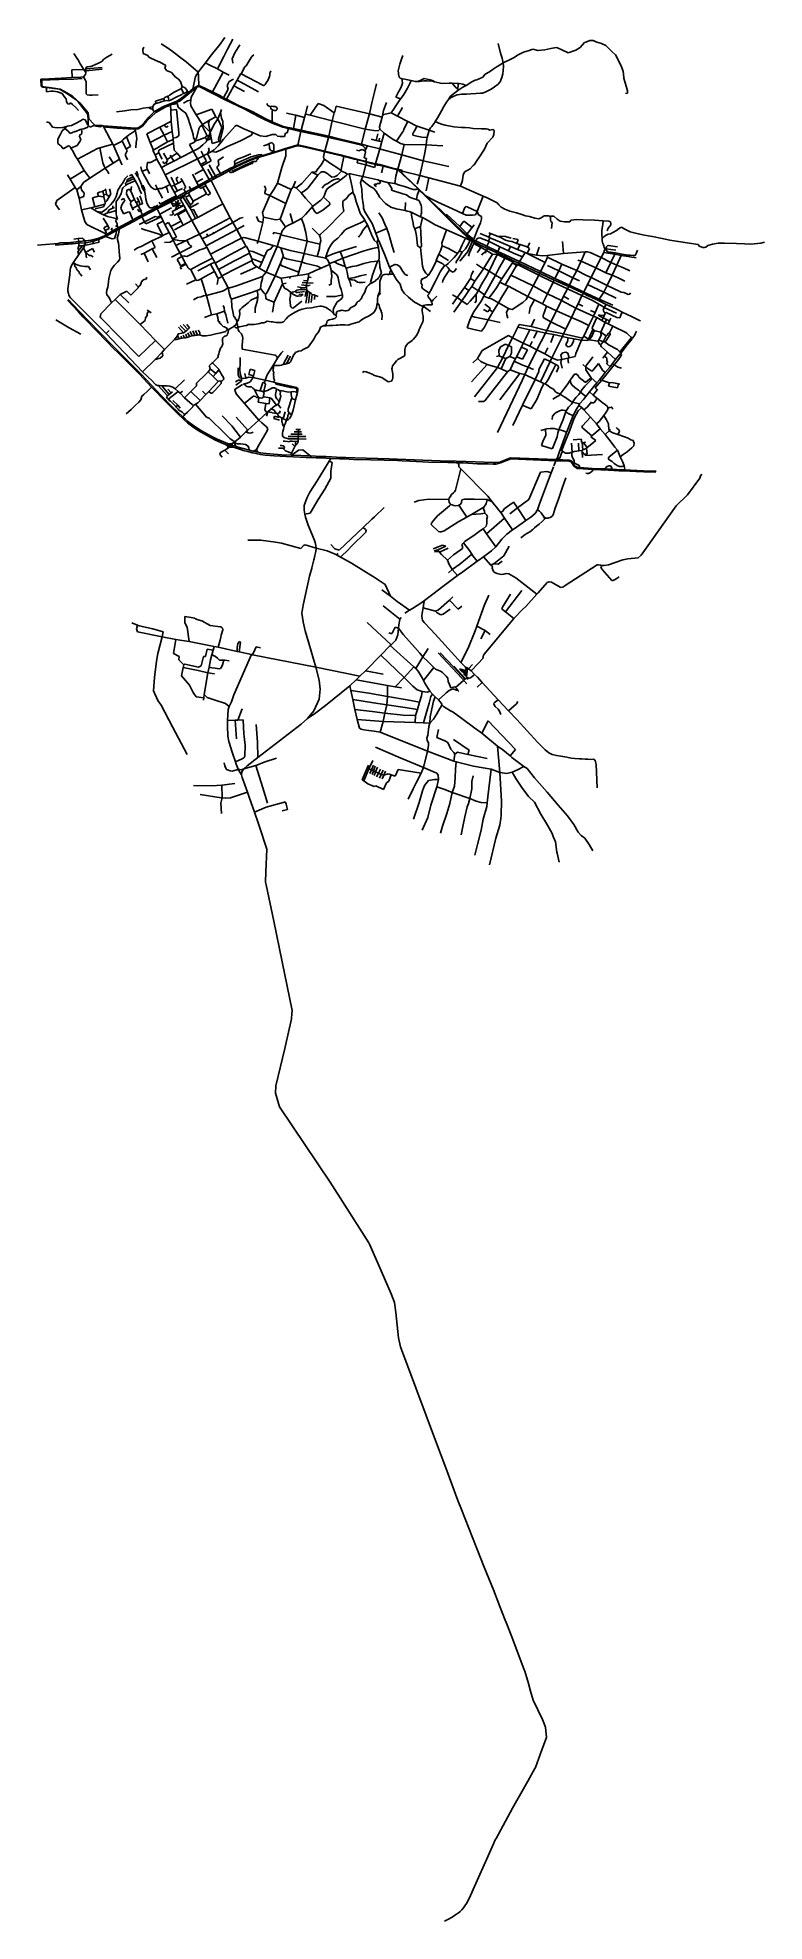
# Model space of a CAD drawing. Header units: inches. Extents: x 692543 to 699408, y 6221321 to 6239107.
import ezdxf

# ---------------------------------------------------------------- set-up
doc = ezdxf.new("R2010")
doc.units = ezdxf.units.IN
doc.header["$MEASUREMENT"] = 0

msp = doc.modelspace()

# ---------------------------------------------------------------- linework, layer by layer
for points in [[(694259, 6239034), (694311, 6239107)], [(694336, 6238997), (694387, 6239093)], [(697720, 6239065), (697758, 6239081)], [(697758, 6239081), (697790, 6239081)], [(697790, 6239081), (697825, 6239065)], [(692886, 6238956), (692903, 6238930)], [(692903, 6238930), (692914, 6238913)], [(692914, 6238913), (692925, 6238898)], [(693149, 6238883), (693169, 6238905)], [(693169, 6238905), (693196, 6238924)], [(693196, 6238924), (693225, 6238939)], [(693225, 6238939), (693248, 6238951)], [(693538, 6238996), (693545, 6239018)], [(693538, 6238996), (693539, 6238956)], [(693539, 6238956), (693585, 6238937)], [(693585, 6238937), (693593, 6238923)], [(693593, 6238923), (693613, 6238914)], [(693613, 6238914), (693688, 6238880)], [(693711, 6239050), (693778, 6239004)], [(693778, 6239004), (693828, 6238970)], [(693828, 6238970), (693884, 6238926)], [(693884, 6238926), (693946, 6238879)], [(694130, 6238868), (694164, 6238915)], [(694164, 6238915), (694207, 6238972)], [(694207, 6238972), (694259, 6239034)], [(694243, 6238812), (694301, 6238929)], [(694301, 6238929), (694336, 6238997)], [(694380, 6238907), (694406, 6238962)], [(694380, 6238907), (694384, 6238890)], [(694406, 6238962), (694454, 6239040)], [(694541, 6238887), (694566, 6238929)], [(694566, 6238929), (694586, 6238946)], [(695965, 6238855), (695979, 6238904)], [(695979, 6238904), (695994, 6238939)], [(696893, 6239053), (696913, 6238974)], [(696913, 6238974), (696922, 6238942)], [(696922, 6238942), (696931, 6238912)], [(696931, 6238912), (696940, 6238869)], [(696995, 6238894), (697039, 6238915)], [(697039, 6238915), (697083, 6238946)], [(697083, 6238946), (697134, 6238970)], [(697134, 6238970), (697176, 6238983)], [(697176, 6238983), (697222, 6238997)], [(697222, 6238997), (697268, 6238986)], [(697268, 6238986), (697333, 6238993)], [(697333, 6238993), (697390, 6239003)], [(697390, 6239003), (697441, 6239015)], [(697441, 6239015), (697455, 6239010)], [(697455, 6239010), (697495, 6238992)], [(697495, 6238992), (697553, 6238964)], [(697553, 6238964), (697628, 6238988)], [(697628, 6238988), (697668, 6239013)], [(697668, 6239013), (697710, 6239061)], [(697710, 6239061), (697720, 6239065)], [(697825, 6239065), (697869, 6239053)], [(697869, 6239053), (697910, 6239033)], [(697910, 6239033), (697966, 6238976)], [(697966, 6238976), (698002, 6238944)], [(698002, 6238944), (698037, 6238879)], [(692588, 6238716), (692767, 6238725)], [(692767, 6238725), (692870, 6238730)], [(692867, 6238803), (692979, 6238807)], [(692867, 6238803), (692870, 6238730)], [(692870, 6238730), (692952, 6238735)], [(692925, 6238898), (692946, 6238860)], [(692946, 6238860), (692979, 6238807)], [(692952, 6238735), (692975, 6238736)], [(692975, 6238736), (692995, 6238759)], [(692975, 6238736), (692979, 6238730)], [(692979, 6238807), (692997, 6238778)], [(692979, 6238730), (692993, 6238710)], [(692995, 6238759), (692997, 6238778)], [(692997, 6238778), (692998, 6238795)], [(692998, 6238820), (693007, 6238831)], [(692998, 6238813), (693154, 6238825)], [(692998, 6238813), (692998, 6238820)], [(692998, 6238795), (692998, 6238813)], [(692998, 6238795), (693154, 6238810)], [(693007, 6238831), (693015, 6238832)], [(693015, 6238832), (693054, 6238838)], [(693054, 6238838), (693063, 6238841)], [(693063, 6238841), (693119, 6238866)], [(693119, 6238866), (693149, 6238883)], [(693688, 6238880), (693694, 6238877)], [(693694, 6238877), (693753, 6238845)], [(693745, 6238823), (693753, 6238845)], [(693745, 6238823), (693759, 6238797)], [(693759, 6238797), (693809, 6238779)], [(693809, 6238779), (693846, 6238734)], [(693846, 6238734), (693871, 6238717)], [(693946, 6238879), (694060, 6238781)], [(694010, 6238623), (694035, 6238739)], [(694035, 6238739), (694060, 6238781)], [(694060, 6238781), (694130, 6238868)], [(694060, 6238781), (694062, 6238746)], [(694062, 6238746), (694067, 6238653)], [(694130, 6238868), (694165, 6238850)], [(694165, 6238850), (694243, 6238812)], [(694195, 6238595), (694295, 6238781)], [(694243, 6238812), (694295, 6238781)], [(694295, 6238781), (694351, 6238753)], [(694384, 6238890), (694388, 6238865)], [(694428, 6238707), (694463, 6238768)], [(694463, 6238768), (694467, 6238765)], [(694467, 6238765), (694500, 6238831)], [(694467, 6238765), (694671, 6238657)], [(694467, 6238765), (694467, 6238765)], [(694500, 6238831), (694514, 6238841)], [(694514, 6238841), (694541, 6238887)], [(694718, 6238703), (694728, 6238723)], [(694728, 6238723), (694733, 6238741)], [(694733, 6238741), (694737, 6238756)], [(694737, 6238756), (694738, 6238770)], [(694738, 6238770), (694744, 6238783)], [(694744, 6238783), (694747, 6238794)], [(695950, 6238795), (695951, 6238806)], [(695950, 6238795), (695951, 6238773)], [(695951, 6238806), (695965, 6238855)], [(695951, 6238773), (695953, 6238762)], [(695953, 6238762), (695959, 6238734)], [(695959, 6238734), (695969, 6238724)], [(695969, 6238724), (695988, 6238719)], [(696175, 6238711), (696194, 6238721)], [(696194, 6238721), (696251, 6238709)], [(696691, 6238710), (696747, 6238735)], [(696747, 6238735), (696771, 6238763)], [(696771, 6238763), (696810, 6238785)], [(696810, 6238785), (696845, 6238808)], [(696845, 6238808), (696875, 6238827)], [(696875, 6238827), (696905, 6238847)], [(696905, 6238847), (696940, 6238869)], [(696923, 6238714), (696928, 6238732)], [(696928, 6238732), (696936, 6238765)], [(696936, 6238765), (696941, 6238797)], [(696940, 6238869), (696959, 6238877)], [(696940, 6238869), (696943, 6238833)], [(696941, 6238797), (696943, 6238833)], [(696959, 6238877), (696995, 6238894)], [(698037, 6238879), (698058, 6238830)], [(698058, 6238830), (698071, 6238796)], [(698071, 6238796), (698073, 6238786)], [(698073, 6238786), (698077, 6238764)], [(698077, 6238764), (698081, 6238725)], [(698081, 6238725), (698114, 6238606)], [(692573, 6238715), (692588, 6238716)], [(692573, 6238715), (692576, 6238649)], [(692576, 6238649), (692593, 6238639)], [(692582, 6238705), (692742, 6238712)], [(692582, 6238705), (692584, 6238650)], [(692584, 6238650), (692600, 6238643)], [(692593, 6238639), (692615, 6238636)], [(692600, 6238643), (692673, 6238634)], [(692615, 6238636), (692627, 6238635)], [(692626, 6238595), (692627, 6238635)], [(692626, 6238595), (692669, 6238601)], [(692627, 6238635), (692725, 6238625)], [(692669, 6238601), (692694, 6238601)], [(692673, 6238634), (692755, 6238622)], [(692694, 6238601), (692730, 6238595)], [(692725, 6238625), (692751, 6238619)], [(692730, 6238595), (692776, 6238581)], [(692742, 6238712), (692884, 6238716)], [(692751, 6238619), (692799, 6238593)], [(692755, 6238622), (692819, 6238587)], [(692776, 6238581), (692793, 6238550)], [(692793, 6238550), (692812, 6238528)], [(692799, 6238593), (692866, 6238548)], [(692819, 6238587), (692872, 6238555)], [(692866, 6238548), (692899, 6238525)], [(692872, 6238555), (692941, 6238492)], [(692884, 6238716), (692965, 6238720)], [(692993, 6238710), (693001, 6238691)], [(693001, 6238691), (693002, 6238612)], [(693002, 6238612), (693002, 6238575)], [(693002, 6238575), (693010, 6238568)], [(693010, 6238568), (693033, 6238564)], [(693033, 6238564), (693059, 6238564)], [(693059, 6238564), (693115, 6238567)], [(693736, 6238531), (693745, 6238543)], [(693745, 6238543), (693774, 6238553)], [(693774, 6238553), (693780, 6238555)], [(693774, 6238553), (693780, 6238534)], [(693780, 6238555), (693788, 6238565)], [(693788, 6238565), (693833, 6238591)], [(693804, 6238519), (693852, 6238546)], [(693833, 6238591), (693897, 6238624)], [(693852, 6238546), (693904, 6238571)], [(693871, 6238717), (693892, 6238694)], [(693888, 6238510), (693996, 6238599)], [(693892, 6238694), (693909, 6238647)], [(693897, 6238624), (693899, 6238628)], [(693899, 6238628), (693909, 6238647)], [(693899, 6238628), (693925, 6238581)], [(693904, 6238540), (693967, 6238590)], [(693904, 6238571), (693911, 6238575)], [(693909, 6238647), (693936, 6238632)], [(693911, 6238575), (693925, 6238581)], [(693925, 6238581), (693948, 6238591)], [(693936, 6238632), (693967, 6238590)], [(693948, 6238591), (693967, 6238590)], [(693967, 6238590), (694010, 6238623)], [(693990, 6238517), (693993, 6238544)], [(693993, 6238544), (694047, 6238638)], [(693996, 6238599), (694037, 6238634)], [(694010, 6238623), (694033, 6238639)], [(694033, 6238639), (694055, 6238651)], [(694037, 6238634), (694047, 6238638)], [(694047, 6238638), (694055, 6238651)], [(694047, 6238638), (694065, 6238646)], [(694055, 6238651), (694067, 6238653)], [(694065, 6238646), (694074, 6238643)], [(694067, 6238653), (694083, 6238648)], [(694074, 6238643), (694192, 6238584)], [(694083, 6238648), (694195, 6238595)], [(694192, 6238584), (694315, 6238520)], [(694195, 6238595), (694271, 6238556)], [(694271, 6238556), (694300, 6238540)], [(694300, 6238540), (694344, 6238620)], [(694328, 6238525), (694398, 6238651)], [(694332, 6238654), (694353, 6238694)], [(694332, 6238654), (694344, 6238620)], [(694353, 6238694), (694394, 6238716)], [(694398, 6238651), (694428, 6238707)], [(694398, 6238651), (694497, 6238600)], [(694428, 6238707), (694628, 6238595)], [(694671, 6238657), (694676, 6238654)], [(694676, 6238654), (694682, 6238655)], [(694682, 6238655), (694693, 6238665)], [(694693, 6238665), (694703, 6238679)], [(694703, 6238679), (694718, 6238703)], [(695701, 6238490), (695726, 6238592)], [(695726, 6238592), (695744, 6238672)], [(695928, 6238545), (695938, 6238571)], [(695928, 6238545), (695972, 6238529)], [(695938, 6238571), (695953, 6238596)], [(695953, 6238596), (695967, 6238622)], [(695967, 6238622), (695980, 6238649)], [(695975, 6238533), (695995, 6238560)], [(695980, 6238649), (695989, 6238676)], [(695986, 6238701), (695988, 6238712)], [(695986, 6238701), (695989, 6238676)], [(695988, 6238719), (696012, 6238716)], [(695988, 6238719), (695988, 6238712)], [(695995, 6238560), (696014, 6238591)], [(696012, 6238716), (696025, 6238712)], [(696014, 6238591), (696036, 6238629)], [(696025, 6238712), (696072, 6238701)], [(696036, 6238629), (696062, 6238681)], [(696062, 6238681), (696072, 6238701)], [(696072, 6238701), (696109, 6238692)], [(696109, 6238692), (696136, 6238692)], [(696136, 6238692), (696175, 6238711)], [(696136, 6238692), (696149, 6238692)], [(696149, 6238692), (696191, 6238699)], [(696191, 6238699), (696222, 6238700)], [(696222, 6238700), (696268, 6238695)], [(696251, 6238709), (696278, 6238700)], [(696268, 6238695), (696292, 6238689)], [(696278, 6238700), (696292, 6238689)], [(696292, 6238689), (696365, 6238674)], [(696365, 6238674), (696429, 6238678)], [(696424, 6238524), (696444, 6238555)], [(696429, 6238678), (696459, 6238676)], [(696442, 6238538), (696473, 6238555)], [(696444, 6238555), (696513, 6238607)], [(696459, 6238676), (696519, 6238674)], [(696459, 6238676), (696487, 6238642)], [(696473, 6238555), (696505, 6238566)], [(696487, 6238642), (696513, 6238622)], [(696505, 6238566), (696550, 6238572)], [(696513, 6238622), (696517, 6238666)], [(696513, 6238607), (696561, 6238639)], [(696513, 6238607), (696513, 6238622)], [(696517, 6238666), (696519, 6238674)], [(696519, 6238674), (696526, 6238674)], [(696526, 6238674), (696559, 6238667)], [(696550, 6238572), (696595, 6238574)], [(696559, 6238667), (696592, 6238655)], [(696561, 6238639), (696592, 6238655)], [(696592, 6238655), (696645, 6238690)], [(696595, 6238574), (696635, 6238576)], [(696635, 6238576), (696684, 6238579)], [(696645, 6238690), (696677, 6238707)], [(696677, 6238707), (696691, 6238710)], [(696684, 6238579), (696725, 6238582)], [(696725, 6238582), (696746, 6238584)], [(696746, 6238584), (696771, 6238591)], [(696771, 6238591), (696796, 6238604)], [(696796, 6238604), (696827, 6238622)], [(696827, 6238622), (696859, 6238643)], [(696859, 6238643), (696892, 6238668)], [(696892, 6238668), (696905, 6238682)], [(696905, 6238682), (696915, 6238697)], [(696915, 6238697), (696923, 6238714)], [(698095, 6238579), (698114, 6238584)], [(698114, 6238584), (698114, 6238606)], [(692812, 6238528), (692816, 6238502)], [(692816, 6238502), (692830, 6238483)], [(692830, 6238483), (692839, 6238479)], [(692839, 6238479), (692847, 6238485)], [(692847, 6238485), (692855, 6238490)], [(692855, 6238490), (692873, 6238477)], [(692873, 6238477), (692904, 6238447)], [(692899, 6238525), (692925, 6238501)], [(692904, 6238447), (692929, 6238419)], [(692925, 6238501), (692980, 6238433)], [(692941, 6238492), (692987, 6238437)], [(692980, 6238433), (693013, 6238388)], [(692987, 6238437), (693019, 6238397)], [(693013, 6238388), (693020, 6238345)], [(693019, 6238397), (693027, 6238341)], [(693288, 6238405), (693367, 6238417)], [(693367, 6238417), (693423, 6238425)], [(693423, 6238425), (693490, 6238428)], [(693490, 6238428), (693541, 6238440)], [(693541, 6238440), (693593, 6238446)], [(693575, 6238320), (693661, 6238401)], [(693592, 6238356), (693607, 6238370)], [(693593, 6238446), (693632, 6238455)], [(693593, 6238446), (693607, 6238439)], [(693607, 6238439), (693616, 6238435)], [(693607, 6238370), (693647, 6238409)], [(693616, 6238435), (693631, 6238427)], [(693631, 6238447), (693632, 6238455)], [(693631, 6238427), (693631, 6238447)], [(693631, 6238427), (693634, 6238420)], [(693632, 6238455), (693641, 6238476)], [(693634, 6238420), (693647, 6238409)], [(693641, 6238476), (693659, 6238484)], [(693647, 6238409), (693726, 6238455)], [(693656, 6238508), (693727, 6238529)], [(693656, 6238508), (693659, 6238484)], [(693659, 6238484), (693695, 6238496)], [(693661, 6238401), (693754, 6238454)], [(693695, 6238496), (693721, 6238504)], [(693721, 6238504), (693741, 6238511)], [(693726, 6238455), (693796, 6238482)], [(693727, 6238529), (693736, 6238531)], [(693736, 6238531), (693741, 6238511)], [(693741, 6238511), (693763, 6238512)], [(693754, 6238454), (693797, 6238470)], [(693763, 6238512), (693783, 6238511)], [(693780, 6238534), (693783, 6238511)], [(693783, 6238511), (693804, 6238519)], [(693796, 6238482), (693820, 6238491)], [(693796, 6238482), (693797, 6238470)], [(693797, 6238470), (693809, 6238475)], [(693797, 6238470), (693800, 6238423)], [(693800, 6238423), (693854, 6238429)], [(693800, 6238423), (693806, 6238317)], [(693809, 6238475), (693820, 6238480)], [(693820, 6238480), (693888, 6238510)], [(693820, 6238491), (693859, 6238508)], [(693820, 6238491), (693820, 6238480)], [(693820, 6238475), (693861, 6238485)], [(693820, 6238480), (693820, 6238475)], [(693854, 6238429), (693876, 6238211)], [(693859, 6238508), (693904, 6238540)], [(693861, 6238485), (693870, 6238449)], [(693870, 6238449), (693909, 6238420)], [(693909, 6238420), (693942, 6238395)], [(693920, 6238487), (693943, 6238500)], [(693942, 6238395), (693965, 6238344)], [(693943, 6238500), (693952, 6238506)], [(693952, 6238506), (693960, 6238510)], [(693960, 6238510), (693972, 6238512)], [(693972, 6238512), (693990, 6238517)], [(693987, 6238492), (693990, 6238517)], [(693987, 6238492), (693989, 6238464)], [(693989, 6238464), (694042, 6238378)], [(694042, 6238378), (694188, 6238432)], [(694042, 6238378), (694100, 6238288)], [(694188, 6238432), (694228, 6238360)], [(694244, 6238339), (694269, 6238401)], [(694269, 6238401), (694280, 6238428)], [(694269, 6238401), (694269, 6238401)], [(694269, 6238401), (694275, 6238383)], [(694275, 6238383), (694280, 6238348)], [(694300, 6238540), (694328, 6238525)], [(694315, 6238520), (694493, 6238436)], [(694328, 6238525), (694447, 6238464)], [(694447, 6238464), (694569, 6238410)], [(694493, 6238436), (694562, 6238398)], [(694562, 6238398), (694655, 6238349)], [(694569, 6238410), (694691, 6238343)], [(694710, 6238473), (694710, 6238484)], [(694710, 6238473), (694725, 6238462)], [(694725, 6238462), (694744, 6238453)], [(694744, 6238453), (694749, 6238461)], [(694744, 6238453), (694745, 6238441)], [(694745, 6238441), (694750, 6238432)], [(694749, 6238461), (694767, 6238458)], [(694750, 6238432), (694761, 6238426)], [(694758, 6238359), (694759, 6238403)], [(694759, 6238403), (694761, 6238426)], [(694761, 6238426), (694779, 6238419)], [(694767, 6238458), (694788, 6238457)], [(694779, 6238419), (694796, 6238420)], [(694788, 6238457), (694801, 6238451)], [(694796, 6238420), (694804, 6238426)], [(694801, 6238451), (694805, 6238438)], [(694804, 6238426), (694805, 6238438)], [(694895, 6238395), (694981, 6238375)], [(694959, 6238250), (694981, 6238375)], [(694981, 6238375), (695065, 6238354)], [(695065, 6238354), (695074, 6238384)], [(695074, 6238384), (695092, 6238464)], [(695074, 6238384), (695117, 6238374)], [(695117, 6238374), (695193, 6238484)], [(695117, 6238374), (695324, 6238323)], [(695193, 6238484), (695248, 6238467)], [(695248, 6238467), (695345, 6238397)], [(695324, 6238323), (695345, 6238397)], [(695345, 6238397), (695349, 6238411)], [(695349, 6238411), (695364, 6238461)], [(695364, 6238461), (695677, 6238388)], [(695637, 6238244), (695677, 6238388)], [(695677, 6238388), (695701, 6238490)], [(695677, 6238388), (695797, 6238356)], [(695797, 6238356), (695802, 6238373)], [(695802, 6238373), (695809, 6238420)], [(695802, 6238373), (695814, 6238382)], [(695809, 6238420), (695838, 6238494)], [(695814, 6238382), (695882, 6238396)], [(695882, 6238396), (695905, 6238429)], [(695882, 6238396), (695943, 6238365)], [(695905, 6238429), (695927, 6238463)], [(695927, 6238463), (695953, 6238502)], [(695943, 6238365), (695991, 6238446)], [(695943, 6238365), (696041, 6238315)], [(695953, 6238502), (695972, 6238529)], [(695972, 6238529), (695975, 6238533)], [(696317, 6238345), (696338, 6238382)], [(696338, 6238382), (696357, 6238416)], [(696357, 6238416), (696381, 6238457)], [(696381, 6238457), (696405, 6238498)], [(696405, 6238498), (696424, 6238524)], [(696424, 6238524), (696442, 6238538)], [(692626, 6238307), (692632, 6238311)], [(692632, 6238311), (692654, 6238302)], [(692654, 6238302), (692684, 6238261)], [(692684, 6238261), (692728, 6238254)], [(692728, 6238254), (692780, 6238258)], [(692733, 6238147), (692757, 6238188)], [(692757, 6238188), (692775, 6238226)], [(692775, 6238226), (692800, 6238248)], [(692780, 6238258), (692816, 6238269)], [(692800, 6238248), (692804, 6238252)], [(692800, 6238248), (692830, 6238228)], [(692804, 6238252), (692816, 6238269)], [(692816, 6238269), (692826, 6238271)], [(692826, 6238271), (692862, 6238278)], [(692830, 6238228), (692852, 6238201)], [(692852, 6238201), (692893, 6238222)], [(692862, 6238278), (692907, 6238298)], [(692893, 6238222), (692903, 6238221)], [(692903, 6238221), (692944, 6238240)], [(692907, 6238298), (692953, 6238324)], [(692937, 6238181), (692960, 6238202)], [(692944, 6238240), (692957, 6238242)], [(692953, 6238324), (692971, 6238337)], [(692957, 6238242), (692979, 6238245)], [(692957, 6238242), (692962, 6238219)], [(692960, 6238202), (692962, 6238219)], [(692971, 6238337), (692991, 6238332)], [(692979, 6238245), (693018, 6238263)], [(692991, 6238332), (693008, 6238304)], [(693008, 6238304), (693013, 6238286)], [(693013, 6238286), (693020, 6238282)], [(693018, 6238263), (693020, 6238282)], [(693020, 6238345), (693020, 6238282)], [(693020, 6238282), (693038, 6238261)], [(693027, 6238341), (693072, 6238294)], [(693038, 6238261), (693080, 6238281)], [(693072, 6238294), (693083, 6238281)], [(693080, 6238281), (693083, 6238281)], [(693083, 6238281), (693122, 6238278)], [(693083, 6238281), (693091, 6238271)], [(693091, 6238271), (693136, 6238266)], [(693122, 6238278), (693154, 6238276)], [(693136, 6238266), (693154, 6238276)], [(693154, 6238276), (693166, 6238275)], [(693154, 6238276), (693162, 6238267)], [(693162, 6238267), (693168, 6238266)], [(693166, 6238275), (693168, 6238266)], [(693166, 6238275), (693468, 6238252)], [(693168, 6238266), (693169, 6238261)], [(693168, 6238266), (693191, 6238262)], [(693169, 6238261), (693253, 6238100)], [(693191, 6238262), (693295, 6238251)], [(693295, 6238251), (693447, 6238244)], [(693403, 6238185), (693420, 6238198)], [(693420, 6238198), (693431, 6238205)], [(693431, 6238205), (693449, 6238219)], [(693447, 6238244), (693466, 6238245)], [(693449, 6238219), (693463, 6238227)], [(693463, 6238227), (693466, 6238245)], [(693466, 6238245), (693468, 6238252)], [(693466, 6238245), (693492, 6238247)], [(693466, 6238245), (693466, 6238245)], [(693466, 6238245), (693468, 6238225)], [(693468, 6238252), (693494, 6238256)], [(693468, 6238225), (693478, 6238176)], [(693492, 6238247), (693535, 6238270)], [(693494, 6238256), (693522, 6238273)], [(693522, 6238273), (693549, 6238303)], [(693535, 6238270), (693575, 6238320)], [(693549, 6238303), (693592, 6238356)], [(693574, 6238198), (693698, 6238262)], [(693574, 6238198), (693606, 6238118)], [(693698, 6238262), (693742, 6238285)], [(693698, 6238262), (693737, 6238186)], [(693737, 6238186), (693814, 6238221)], [(693742, 6238285), (693806, 6238317)], [(693742, 6238285), (693749, 6238268)], [(693749, 6238268), (693762, 6238262)], [(693762, 6238262), (693776, 6238270)], [(693806, 6238317), (693814, 6238221)], [(693814, 6238221), (693822, 6238158)], [(693876, 6238211), (693876, 6238179)], [(693965, 6238344), (694011, 6238194)], [(694011, 6238194), (694014, 6238160)], [(694046, 6238167), (694065, 6238245)], [(694065, 6238245), (694075, 6238266)], [(694075, 6238266), (694095, 6238280)], [(694095, 6238280), (694100, 6238288)], [(694095, 6238280), (694143, 6238181)], [(694100, 6238288), (694166, 6238328)], [(694100, 6238288), (694174, 6238213)], [(694157, 6238299), (694166, 6238328)], [(694157, 6238299), (694174, 6238213)], [(694164, 6238182), (694174, 6238213)], [(694166, 6238328), (694228, 6238360)], [(694174, 6238213), (694214, 6238293)], [(694174, 6238213), (694193, 6238107)], [(694214, 6238293), (694244, 6238339)], [(694228, 6238360), (694244, 6238339)], [(694244, 6238339), (694253, 6238328)], [(694253, 6238328), (694282, 6238258)], [(694253, 6238148), (694282, 6238258)], [(694264, 6238124), (694295, 6238248)], [(694280, 6238348), (694294, 6238316)], [(694294, 6238316), (694295, 6238248)], [(694300, 6238149), (694408, 6238270)], [(694408, 6238270), (694423, 6238280)], [(694423, 6238280), (694490, 6238245)], [(694490, 6238245), (694529, 6238229)], [(694529, 6238229), (694566, 6238213)], [(694562, 6238185), (694570, 6238202)], [(694566, 6238213), (694570, 6238202)], [(694566, 6238213), (694644, 6238180)], [(694655, 6238349), (694753, 6238304)], [(694691, 6238343), (694759, 6238312)], [(694700, 6238173), (694758, 6238192)], [(694753, 6238304), (694859, 6238262)], [(694758, 6238359), (694759, 6238312)], [(694758, 6238192), (694793, 6238193)], [(694759, 6238312), (694771, 6238306)], [(694771, 6238306), (694864, 6238269)], [(694793, 6238193), (694810, 6238177)], [(694859, 6238262), (694911, 6238248)], [(694864, 6238269), (694959, 6238250)], [(694875, 6238172), (694886, 6238204)], [(694886, 6238204), (694901, 6238209)], [(694901, 6238209), (694909, 6238241)], [(694909, 6238241), (694911, 6238248)], [(694911, 6238248), (695015, 6238223)], [(694959, 6238250), (695033, 6238233)], [(695002, 6238092), (695030, 6238220)], [(695015, 6238223), (695030, 6238220)], [(695030, 6238220), (695033, 6238233)], [(695030, 6238220), (695116, 6238202)], [(695033, 6238233), (695065, 6238354)], [(695033, 6238233), (695293, 6238177)], [(695116, 6238202), (695180, 6238189)], [(695180, 6238189), (695290, 6238164)], [(695293, 6238177), (695324, 6238323)], [(695324, 6238323), (695637, 6238244)], [(695603, 6238101), (695637, 6238244)], [(695637, 6238244), (695720, 6238230)], [(695720, 6238230), (695759, 6238228)], [(695741, 6238137), (695757, 6238198)], [(695759, 6238228), (695767, 6238234)], [(695767, 6238234), (695774, 6238242)], [(695773, 6238264), (695797, 6238356)], [(695773, 6238264), (695774, 6238242)], [(695774, 6238242), (695816, 6238206)], [(695794, 6238125), (695816, 6238206)], [(695816, 6238206), (695903, 6238146)], [(695934, 6238128), (695990, 6238213)], [(695990, 6238213), (695999, 6238227)], [(695999, 6238227), (696001, 6238239)], [(696001, 6238239), (696009, 6238254)], [(696009, 6238254), (696041, 6238315)], [(696041, 6238315), (696125, 6238272)], [(696086, 6238199), (696098, 6238217)], [(696086, 6238199), (696087, 6238185)], [(696098, 6238217), (696110, 6238238)], [(696110, 6238238), (696125, 6238272)], [(696125, 6238272), (696129, 6238270)], [(696129, 6238270), (696243, 6238232)], [(696223, 6238163), (696243, 6238232)], [(696243, 6238232), (696255, 6238254)], [(696243, 6238232), (696257, 6238226)], [(696255, 6238254), (696266, 6238269)], [(696257, 6238226), (696295, 6238216)], [(696266, 6238269), (696290, 6238301)], [(696290, 6238301), (696294, 6238307)], [(696294, 6238307), (696299, 6238315)], [(696299, 6238315), (696317, 6238345)], [(696299, 6238315), (696313, 6238308)], [(696313, 6238308), (696334, 6238299)], [(696334, 6238299), (696358, 6238291)], [(696358, 6238291), (696393, 6238281)], [(696393, 6238281), (696475, 6238266)], [(696475, 6238266), (696548, 6238259)], [(696548, 6238259), (696583, 6238260)], [(696583, 6238260), (696622, 6238255)], [(696622, 6238255), (696657, 6238249)], [(696657, 6238249), (696736, 6238247)], [(696736, 6238247), (696780, 6238246)], [(696780, 6238246), (696796, 6238243)], [(696796, 6238243), (696814, 6238234)], [(696814, 6238234), (696826, 6238235)], [(696826, 6238235), (696844, 6238239)], [(696843, 6238168), (696852, 6238191)], [(696844, 6238239), (696854, 6238229)], [(696852, 6238191), (696854, 6238229)], [(692733, 6238147), (692735, 6238107)], [(692735, 6238107), (692767, 6238082)], [(692767, 6238082), (692785, 6238058)], [(692785, 6238058), (692836, 6238084)], [(692836, 6238084), (692847, 6238081)], [(692847, 6238081), (692856, 6238063)], [(692856, 6238063), (692916, 6238090)], [(692856, 6238063), (692879, 6238031)], [(692879, 6238031), (692899, 6237991)], [(692916, 6238090), (692941, 6238126)], [(692920, 6237959), (693108, 6238060)], [(692937, 6238181), (692944, 6238160)], [(692941, 6238126), (692951, 6238139)], [(692944, 6238160), (692951, 6238139)], [(693108, 6238060), (693131, 6238066)], [(693131, 6238066), (693253, 6238100)], [(693131, 6238066), (693139, 6238019)], [(693139, 6238019), (693159, 6237926)], [(693253, 6238100), (693260, 6238089)], [(693260, 6238089), (693343, 6238128)], [(693260, 6238089), (693264, 6238082)], [(693264, 6238082), (693316, 6237961)], [(693343, 6238128), (693344, 6238139)], [(693343, 6238128), (693378, 6238056)], [(693344, 6238139), (693353, 6238149)], [(693353, 6238149), (693383, 6238171)], [(693373, 6238006), (693388, 6238037)], [(693378, 6238056), (693421, 6238079)], [(693378, 6238056), (693388, 6238037)], [(693383, 6238171), (693403, 6238185)], [(693383, 6238171), (693389, 6238157)], [(693389, 6238157), (693393, 6238148)], [(693393, 6238148), (693421, 6238079)], [(693470, 6238065), (693473, 6238116)], [(693473, 6238116), (693481, 6238150)], [(693478, 6238176), (693481, 6238150)], [(693606, 6238118), (693737, 6238186)], [(693606, 6238118), (693633, 6238052)], [(693631, 6238042), (693771, 6238123)], [(693631, 6238042), (693633, 6238052)], [(693631, 6238042), (693652, 6237999)], [(693652, 6237999), (693688, 6238018)], [(693685, 6238024), (693688, 6238045)], [(693685, 6238024), (693688, 6238018)], [(693688, 6238045), (693826, 6238111)], [(693688, 6238018), (693719, 6237961)], [(693733, 6238017), (693766, 6237957)], [(693737, 6238186), (693771, 6238123)], [(693771, 6238123), (693823, 6238146)], [(693805, 6237981), (693862, 6238015)], [(693822, 6238158), (693853, 6238164)], [(693822, 6238158), (693823, 6238146)], [(693823, 6238146), (693826, 6238111)], [(693826, 6238111), (693834, 6238043)], [(693834, 6238043), (693862, 6238015)], [(693853, 6238164), (693876, 6238179)], [(693862, 6238015), (693897, 6237976)], [(693897, 6237976), (694013, 6238036)], [(693979, 6238099), (694024, 6238121)], [(693979, 6238099), (694013, 6238036)], [(694013, 6238036), (694063, 6238061)], [(694013, 6238036), (694053, 6237963)], [(694014, 6238160), (694031, 6238137)], [(694024, 6238121), (694027, 6238128)], [(694027, 6238128), (694129, 6238164)], [(694027, 6238128), (694031, 6238137)], [(694031, 6238137), (694046, 6238167)], [(694031, 6238137), (694031, 6238137)], [(694063, 6238061), (694103, 6238095)], [(694089, 6238035), (694111, 6237992)], [(694103, 6238095), (694136, 6238123)], [(694125, 6237999), (694148, 6238011)], [(694129, 6238164), (694132, 6238175)], [(694129, 6238164), (694130, 6238155)], [(694130, 6238155), (694137, 6238148)], [(694132, 6238175), (694143, 6238181)], [(694136, 6238123), (694145, 6238143)], [(694137, 6238148), (694145, 6238143)], [(694143, 6238181), (694156, 6238184)], [(694145, 6238143), (694164, 6238182)], [(694145, 6238143), (694154, 6238141)], [(694148, 6238011), (694160, 6238037)], [(694148, 6238011), (694185, 6238032)], [(694148, 6238011), (694177, 6237956)], [(694154, 6238141), (694164, 6238144)], [(694156, 6238184), (694164, 6238182)], [(694156, 6238066), (694165, 6238048)], [(694160, 6238037), (694165, 6238048)], [(694164, 6238182), (694170, 6238178)], [(694164, 6238144), (694170, 6238149)], [(694170, 6238178), (694175, 6238173)], [(694170, 6238149), (694174, 6238158)], [(694174, 6238158), (694175, 6238166)], [(694175, 6238173), (694175, 6238166)], [(694185, 6238032), (694211, 6238049)], [(694185, 6238032), (694228, 6238027)], [(694193, 6238107), (694254, 6238127)], [(694211, 6238049), (694247, 6238084)], [(694228, 6238027), (694270, 6238045)], [(694247, 6238084), (694277, 6238120)], [(694253, 6238148), (694254, 6238127)], [(694254, 6238127), (694264, 6238124)], [(694264, 6238124), (694277, 6238120)], [(694270, 6238045), (694336, 6238080)], [(694277, 6238120), (694300, 6238149)], [(694336, 6238080), (694459, 6238134)], [(694459, 6238134), (694562, 6238185)], [(694491, 6237983), (694556, 6238009)], [(694644, 6238180), (694700, 6238173)], [(694669, 6237995), (694774, 6238026)], [(694670, 6237988), (694775, 6238019)], [(694678, 6238085), (694707, 6238095)], [(694707, 6238095), (694727, 6238104)], [(694727, 6238104), (694734, 6238108)], [(694727, 6238104), (694732, 6238078)], [(694732, 6238078), (694734, 6238059)], [(694734, 6238108), (694754, 6238117)], [(694734, 6238059), (694744, 6238044)], [(694744, 6238044), (694755, 6238034)], [(694754, 6238117), (694768, 6238104)], [(694755, 6238034), (694773, 6238040)], [(694768, 6238104), (694774, 6238093)], [(694773, 6238040), (694775, 6238071)], [(694773, 6238040), (694774, 6238026)], [(694774, 6238093), (694775, 6238071)], [(694774, 6238026), (694809, 6238036)], [(694774, 6238026), (694775, 6238019)], [(694775, 6238019), (694793, 6238025)], [(694793, 6238025), (694889, 6238055)], [(694809, 6238036), (694876, 6238057)], [(694810, 6238177), (694835, 6238173)], [(694835, 6238173), (694863, 6238173)], [(694863, 6238173), (694875, 6238172)], [(694876, 6238057), (694992, 6238092)], [(694888, 6237991), (694889, 6238055)], [(694889, 6238055), (694970, 6238079)], [(694970, 6238079), (695001, 6238085)], [(694992, 6238092), (695002, 6238092)], [(695001, 6238085), (695002, 6238092)], [(695001, 6238085), (695043, 6238080)], [(695002, 6238092), (695013, 6238092)], [(695013, 6238092), (695072, 6238079)], [(695043, 6238080), (695247, 6238031)], [(695072, 6238079), (695245, 6238038)], [(695243, 6237982), (695254, 6238030)], [(695245, 6238038), (695256, 6238036)], [(695247, 6238031), (695254, 6238030)], [(695254, 6238030), (695256, 6238036)], [(695254, 6238030), (695417, 6237991)], [(695256, 6238036), (695290, 6238164)], [(695256, 6238036), (695401, 6237999)], [(695290, 6238164), (695293, 6238177)], [(695290, 6238164), (695392, 6238142)], [(695293, 6238177), (695404, 6238148)], [(695392, 6238142), (695593, 6238094)], [(695404, 6238148), (695603, 6238101)], [(695556, 6238044), (695579, 6238039)], [(695579, 6238039), (695584, 6238040)], [(695584, 6238040), (695608, 6238051)], [(695593, 6238094), (695613, 6238089)], [(695603, 6238101), (695658, 6238086)], [(695608, 6238051), (695621, 6238045)], [(695613, 6238089), (695622, 6238079)], [(695621, 6238045), (695634, 6238042)], [(695622, 6238079), (695636, 6238064)], [(695629, 6237973), (695639, 6238025)], [(695634, 6238042), (695636, 6238046)], [(695634, 6238042), (695639, 6238025)], [(695636, 6238046), (695658, 6238086)], [(695636, 6238046), (695636, 6238064)], [(695658, 6238086), (695775, 6238056)], [(695695, 6238149), (695741, 6238137)], [(695736, 6237917), (695775, 6238056)], [(695741, 6238137), (695766, 6238131)], [(695766, 6238131), (695773, 6238157)], [(695766, 6238131), (695794, 6238125)], [(695775, 6238056), (695778, 6238066)], [(695775, 6238056), (695781, 6238054)], [(695778, 6238066), (695794, 6238125)], [(695781, 6238054), (695982, 6238001)], [(695903, 6238146), (695934, 6238128)], [(695934, 6238128), (695971, 6238107)], [(695971, 6238107), (696005, 6238097)], [(695982, 6238001), (696005, 6238097)], [(696005, 6238097), (696212, 6238096)], [(696087, 6238185), (696125, 6238178)], [(696125, 6238178), (696172, 6238168)], [(696172, 6238168), (696223, 6238163)], [(696186, 6237944), (696203, 6238034)], [(696203, 6238034), (696212, 6238096)], [(696212, 6238096), (696220, 6238151)], [(696212, 6238096), (696370, 6238085)], [(696220, 6238151), (696223, 6238163)], [(696712, 6237972), (696763, 6238053)], [(696763, 6238053), (696788, 6238112)], [(696788, 6238112), (696843, 6238168)], [(692850, 6237772), (692983, 6237854)], [(692899, 6237991), (692920, 6237959)], [(692920, 6237959), (692950, 6237906)], [(692950, 6237906), (692983, 6237854)], [(692983, 6237854), (693009, 6237817)], [(693035, 6237780), (693180, 6237873)], [(693159, 6237926), (693171, 6237894)], [(693171, 6237894), (693180, 6237873)], [(693180, 6237873), (693257, 6237921)], [(693180, 6237873), (693209, 6237837)], [(693209, 6237837), (693216, 6237821)], [(693220, 6237980), (693232, 6237962)], [(693232, 6237962), (693257, 6237921)], [(693257, 6237921), (693316, 6237961)], [(693316, 6237961), (693336, 6237916)], [(693336, 6237916), (693342, 6237905)], [(693372, 6237994), (693373, 6238006)], [(693372, 6237994), (693391, 6237953)], [(693466, 6237832), (693473, 6237819)], [(693478, 6237847), (693485, 6237828)], [(693517, 6237887), (693523, 6237859)], [(693523, 6237859), (693531, 6237842)], [(693531, 6237842), (693579, 6237866)], [(693531, 6237842), (693543, 6237817)], [(693574, 6237883), (693581, 6237928)], [(693574, 6237883), (693579, 6237866)], [(693579, 6237866), (693580, 6237862)], [(693580, 6237862), (693599, 6237822)], [(693581, 6237928), (693609, 6237929)], [(693609, 6237929), (693670, 6237960)], [(693652, 6237999), (693670, 6237960)], [(693670, 6237960), (693714, 6237882)], [(693714, 6237882), (693768, 6237909)], [(693714, 6237882), (693748, 6237811)], [(693726, 6237937), (693736, 6237920)], [(693736, 6237920), (693757, 6237929)], [(693748, 6237811), (694053, 6237963)], [(693757, 6237929), (693770, 6237947)], [(693757, 6237929), (693768, 6237909)], [(693766, 6237957), (693805, 6237981)], [(693766, 6237957), (693770, 6237947)], [(693768, 6237909), (693829, 6237941)], [(693796, 6237997), (693805, 6237981)], [(693805, 6237981), (693829, 6237941)], [(693829, 6237941), (693897, 6237976)], [(694028, 6237818), (694109, 6237861)], [(694053, 6237963), (694111, 6237992)], [(694053, 6237963), (694082, 6237910)], [(694082, 6237910), (694141, 6237940)], [(694082, 6237910), (694090, 6237895)], [(694090, 6237895), (694183, 6237943)], [(694090, 6237895), (694109, 6237861)], [(694109, 6237861), (694162, 6237766)], [(694111, 6237992), (694125, 6237999)], [(694111, 6237992), (694135, 6237947)], [(694150, 6237864), (694196, 6237785)], [(694163, 6237906), (694224, 6237800)], [(694177, 6237956), (694182, 6237959)], [(694177, 6237956), (694183, 6237943)], [(694237, 6237882), (694255, 6237906)], [(694237, 6237882), (694269, 6237824)], [(694249, 6237947), (694300, 6237980)], [(694249, 6237947), (694255, 6237906)], [(694269, 6237824), (694372, 6237878)], [(694277, 6237809), (694352, 6237850)], [(694352, 6237850), (694407, 6237880)], [(694352, 6237850), (694365, 6237830)], [(694365, 6237830), (694383, 6237840)], [(694372, 6237878), (694402, 6237891)], [(694380, 6237845), (694402, 6237855)], [(694380, 6237845), (694383, 6237840)], [(694383, 6237840), (694385, 6237834)], [(694385, 6237834), (694406, 6237845)], [(694400, 6237897), (694406, 6237911)], [(694400, 6237897), (694402, 6237891)], [(694402, 6237891), (694463, 6237917)], [(694402, 6237891), (694407, 6237880)], [(694402, 6237855), (694451, 6237879)], [(694403, 6237940), (694432, 6237961)], [(694403, 6237940), (694406, 6237911)], [(694406, 6237911), (694426, 6237921)], [(694406, 6237845), (694456, 6237870)], [(694407, 6237880), (694479, 6237916)], [(694426, 6237921), (694493, 6237954)], [(694432, 6237961), (694491, 6237983)], [(694451, 6237879), (694495, 6237899)], [(694456, 6237870), (694499, 6237889)], [(694463, 6237917), (694529, 6237947)], [(694479, 6237916), (694555, 6237949)], [(694493, 6237954), (694559, 6237983)], [(694495, 6237899), (694557, 6237927)], [(694499, 6237889), (694562, 6237918)], [(694529, 6237947), (694611, 6237978)], [(694555, 6237949), (694625, 6237974)], [(694557, 6237927), (694561, 6237930)], [(694557, 6237927), (694562, 6237918)], [(694559, 6237983), (694631, 6237999)], [(694561, 6237930), (694565, 6237931)], [(694562, 6237918), (694568, 6237918)], [(694565, 6237931), (694570, 6237933)], [(694568, 6237918), (694574, 6237920)], [(694570, 6237933), (694576, 6237936)], [(694570, 6237933), (694575, 6237933)], [(694574, 6237920), (694578, 6237924)], [(694575, 6237933), (694577, 6237929)], [(694576, 6237936), (694585, 6237939)], [(694577, 6237929), (694578, 6237924)], [(694585, 6237939), (694596, 6237939)], [(694596, 6237939), (694604, 6237938)], [(694604, 6237938), (694610, 6237940)], [(694610, 6237940), (694615, 6237954)], [(694611, 6237978), (694623, 6237981)], [(694615, 6237954), (694622, 6237960)], [(694622, 6237960), (694628, 6237966)], [(694623, 6237981), (694666, 6237994)], [(694623, 6237981), (694625, 6237974)], [(694625, 6237974), (694670, 6237988)], [(694625, 6237974), (694625, 6237974)], [(694625, 6237974), (694628, 6237966)], [(694631, 6237999), (694657, 6238005)], [(694657, 6238005), (694666, 6237994)], [(694666, 6237994), (694669, 6237995)], [(694666, 6237994), (694670, 6237988)], [(694809, 6237734), (694851, 6237881)], [(694851, 6237881), (694888, 6237991)], [(695039, 6237729), (695134, 6237836)], [(695134, 6237836), (695173, 6237839)], [(695134, 6237836), (695190, 6237808)], [(695173, 6237839), (695180, 6237856)], [(695180, 6237856), (695220, 6237906)], [(695190, 6237808), (695214, 6237833)], [(695214, 6237833), (695225, 6237840)], [(695220, 6237906), (695254, 6237958)], [(695225, 6237840), (695250, 6237840)], [(695243, 6237982), (695246, 6237967)], [(695246, 6237967), (695254, 6237958)], [(695250, 6237840), (695274, 6237826)], [(695254, 6237958), (695265, 6237949)], [(695265, 6237949), (695311, 6237919)], [(695311, 6237919), (695370, 6237880)], [(695370, 6237880), (695404, 6237857)], [(695372, 6237804), (695415, 6237846)], [(695401, 6237999), (695547, 6237963)], [(695404, 6237857), (695415, 6237846)], [(695411, 6237862), (695412, 6237877)], [(695411, 6237862), (695415, 6237846)], [(695412, 6237877), (695436, 6237986)], [(695415, 6237846), (695445, 6237834)], [(695417, 6237991), (695436, 6237986)], [(695436, 6237986), (695489, 6237973)], [(695445, 6237834), (695469, 6237819)], [(695489, 6237973), (695536, 6237961)], [(695536, 6237961), (695569, 6237952)], [(695547, 6237963), (695633, 6237941)], [(695562, 6237924), (695569, 6237952)], [(695562, 6237924), (695644, 6237905)], [(695569, 6237952), (695632, 6237936)], [(695614, 6237796), (695644, 6237905)], [(695629, 6237973), (695649, 6237965)], [(695632, 6237936), (695633, 6237941)], [(695632, 6237936), (695641, 6237934)], [(695633, 6237941), (695642, 6237939)], [(695641, 6237934), (695642, 6237939)], [(695641, 6237934), (695649, 6237932)], [(695642, 6237939), (695649, 6237965)], [(695642, 6237939), (695666, 6237932)], [(695644, 6237905), (695649, 6237932)], [(695644, 6237905), (695725, 6237882)], [(695649, 6237932), (695696, 6237919)], [(695666, 6237932), (695698, 6237925)], [(695696, 6237919), (695698, 6237925)], [(695696, 6237919), (695734, 6237909)], [(695698, 6237925), (695736, 6237917)], [(695725, 6237882), (695734, 6237909)], [(695734, 6237909), (695736, 6237914)], [(695734, 6237909), (695754, 6237905)], [(695736, 6237914), (695736, 6237917)], [(695736, 6237917), (695756, 6237912)], [(695753, 6237898), (695754, 6237905)], [(695754, 6237905), (695756, 6237912)], [(695754, 6237905), (695808, 6237892)], [(695756, 6237912), (695774, 6237908)], [(695774, 6237908), (695895, 6237876)], [(695792, 6237832), (695798, 6237851)], [(695798, 6237851), (695808, 6237892)], [(695808, 6237892), (695944, 6237858)], [(695895, 6237876), (695946, 6237865)], [(695928, 6237799), (695944, 6237858)], [(695944, 6237858), (695946, 6237865)], [(695944, 6237858), (695949, 6237857)], [(695946, 6237865), (695982, 6238001)], [(695946, 6237865), (695990, 6237852)], [(695949, 6237857), (695988, 6237847)], [(695949, 6237857), (696133, 6237681)], [(695979, 6237834), (695987, 6237844)], [(695979, 6237834), (696013, 6237801)], [(695982, 6238001), (696186, 6237944)], [(695987, 6237844), (695988, 6237847)], [(695988, 6237847), (695990, 6237852)], [(695988, 6237847), (696152, 6237806)], [(696152, 6237806), (696186, 6237944)], [(696186, 6237944), (696427, 6237889)], [(696568, 6237828), (696581, 6237842)], [(696581, 6237842), (696607, 6237856)], [(696607, 6237856), (696628, 6237867)], [(696628, 6237867), (696657, 6237899)], [(696657, 6237899), (696666, 6237905)], [(696666, 6237905), (696695, 6237950)], [(696695, 6237950), (696712, 6237972)], [(692725, 6237570), (692898, 6237693)], [(692826, 6237813), (692850, 6237772)], [(692850, 6237772), (692898, 6237693)], [(692898, 6237693), (692912, 6237670)], [(692912, 6237670), (692951, 6237702)], [(692912, 6237670), (692934, 6237591)], [(692951, 6237702), (692976, 6237738)], [(692951, 6237702), (692958, 6237670)], [(692958, 6237670), (692982, 6237637)], [(692976, 6237738), (693035, 6237780)], [(693009, 6237817), (693035, 6237780)], [(693126, 6237648), (693160, 6237655)], [(693159, 6237661), (693186, 6237668)], [(693159, 6237661), (693160, 6237655)], [(693160, 6237655), (693167, 6237623)], [(693181, 6237680), (693186, 6237668)], [(693186, 6237668), (693195, 6237628)], [(693222, 6237680), (693234, 6237631)], [(693296, 6237637), (693301, 6237666)], [(693301, 6237666), (693313, 6237686)], [(693313, 6237686), (693327, 6237708)], [(693327, 6237708), (693341, 6237728)], [(693331, 6237631), (693342, 6237672)], [(693341, 6237728), (693357, 6237752)], [(693342, 6237672), (693347, 6237689)], [(693347, 6237689), (693375, 6237714)], [(693357, 6237752), (693371, 6237778)], [(693371, 6237778), (693384, 6237791)], [(693374, 6237734), (693380, 6237740)], [(693374, 6237734), (693375, 6237714)], [(693375, 6237714), (693392, 6237723)], [(693380, 6237740), (693387, 6237745)], [(693383, 6237630), (693385, 6237667)], [(693384, 6237791), (693395, 6237801)], [(693385, 6237667), (693411, 6237677)], [(693387, 6237745), (693456, 6237776)], [(693387, 6237745), (693393, 6237766)], [(693392, 6237723), (693454, 6237751)], [(693393, 6237766), (693443, 6237794)], [(693411, 6237801), (693434, 6237814)], [(693411, 6237677), (693423, 6237656)], [(693423, 6237656), (693430, 6237703)], [(693423, 6237656), (693459, 6237579)], [(693434, 6237814), (693443, 6237794)], [(693443, 6237794), (693456, 6237776)], [(693454, 6237751), (693465, 6237757)], [(693456, 6237776), (693465, 6237757)], [(693465, 6237757), (693481, 6237731)], [(693473, 6237819), (693482, 6237800)], [(693481, 6237731), (693496, 6237697)], [(693482, 6237800), (693491, 6237797)], [(693485, 6237828), (693490, 6237813)], [(693490, 6237813), (693491, 6237797)], [(693491, 6237797), (693502, 6237772)], [(693496, 6237697), (693506, 6237674)], [(693502, 6237772), (693515, 6237742)], [(693506, 6237674), (693525, 6237631)], [(693515, 6237742), (693524, 6237719)], [(693524, 6237719), (693527, 6237699)], [(693527, 6237699), (693539, 6237673)], [(693539, 6237673), (693553, 6237657)], [(693540, 6237713), (693544, 6237700)], [(693543, 6237817), (693570, 6237766)], [(693544, 6237700), (693548, 6237685)], [(693548, 6237685), (693555, 6237668)], [(693553, 6237657), (693555, 6237668)], [(693553, 6237657), (693555, 6237650)], [(693570, 6237766), (693592, 6237726)], [(693592, 6237726), (693616, 6237694)], [(693616, 6237694), (693643, 6237676)], [(693643, 6237676), (693656, 6237673)], [(693656, 6237673), (693676, 6237678)], [(693658, 6237716), (693676, 6237678)], [(693676, 6237678), (693693, 6237684)], [(693676, 6237678), (693702, 6237631)], [(693693, 6237684), (693715, 6237684)], [(693715, 6237684), (693756, 6237702)], [(693748, 6237811), (693795, 6237720)], [(693756, 6237702), (693795, 6237720)], [(693756, 6237702), (693771, 6237668)], [(693771, 6237668), (693776, 6237642)], [(693795, 6237720), (693805, 6237701)], [(693803, 6237788), (693824, 6237749)], [(693805, 6237701), (693834, 6237714)], [(693805, 6237701), (693836, 6237644)], [(693824, 6237749), (693839, 6237717)], [(693834, 6237714), (693839, 6237717)], [(693834, 6237714), (693865, 6237659)], [(693836, 6237644), (693865, 6237659)], [(693839, 6237717), (693859, 6237728)], [(693851, 6237780), (693870, 6237790)], [(693851, 6237780), (693857, 6237757)], [(693857, 6237757), (693871, 6237734)], [(693859, 6237728), (693871, 6237734)], [(693865, 6237659), (693912, 6237684)], [(693871, 6237734), (693912, 6237756)], [(693897, 6237776), (693912, 6237756)], [(693912, 6237756), (693944, 6237693)], [(693923, 6237677), (693939, 6237647)], [(693928, 6237684), (693944, 6237693)], [(693939, 6237647), (693989, 6237673)], [(693968, 6237643), (693998, 6237659)], [(693974, 6237701), (693989, 6237673)], [(693989, 6237673), (694015, 6237687)], [(693989, 6237673), (693998, 6237659)], [(693998, 6237659), (694069, 6237697)], [(694007, 6237817), (694037, 6237757)], [(694015, 6237687), (694062, 6237712)], [(694037, 6237757), (694045, 6237743)], [(694045, 6237743), (694104, 6237775)], [(694045, 6237743), (694062, 6237712)], [(694062, 6237712), (694118, 6237742)], [(694062, 6237712), (694069, 6237697)], [(694069, 6237697), (694076, 6237701)], [(694069, 6237697), (694074, 6237688)], [(694074, 6237688), (694081, 6237683)], [(694076, 6237701), (694127, 6237729)], [(694081, 6237683), (694104, 6237695)], [(694104, 6237695), (694132, 6237709)], [(694104, 6237695), (694139, 6237632)], [(694118, 6237742), (694162, 6237766)], [(694127, 6237729), (694170, 6237751)], [(694127, 6237729), (694132, 6237709)], [(694132, 6237709), (694176, 6237634)], [(694162, 6237766), (694196, 6237785)], [(694162, 6237766), (694170, 6237751)], [(694170, 6237751), (694182, 6237758)], [(694182, 6237758), (694204, 6237770)], [(694182, 6237758), (694294, 6237539)], [(694196, 6237785), (694224, 6237800)], [(694196, 6237785), (694204, 6237770)], [(694204, 6237770), (694232, 6237785)], [(694224, 6237800), (694237, 6237807)], [(694224, 6237800), (694232, 6237785)], [(694232, 6237785), (694277, 6237809)], [(694237, 6237807), (694269, 6237824)], [(694269, 6237824), (694277, 6237809)], [(694687, 6237709), (694698, 6237679)], [(694690, 6237646), (694698, 6237679)], [(694735, 6237615), (694775, 6237674)], [(694775, 6237674), (694809, 6237734)], [(694809, 6237734), (694938, 6237672)], [(694888, 6237542), (694938, 6237672)], [(694938, 6237672), (694956, 6237697)], [(694956, 6237697), (694978, 6237751)], [(694956, 6237697), (694986, 6237689)], [(694986, 6237689), (695039, 6237729)], [(694986, 6237689), (695021, 6237653)], [(695031, 6237641), (695061, 6237658)], [(695061, 6237658), (695095, 6237687)], [(695095, 6237687), (695190, 6237808)], [(695231, 6237686), (695248, 6237709)], [(695248, 6237709), (695261, 6237719)], [(695254, 6237620), (695264, 6237656)], [(695261, 6237719), (695283, 6237729)], [(695264, 6237656), (695277, 6237679)], [(695274, 6237826), (695321, 6237789)], [(695277, 6237679), (695302, 6237699)], [(695283, 6237729), (695298, 6237738)], [(695298, 6237738), (695317, 6237751)], [(695302, 6237699), (695348, 6237727)], [(695317, 6237751), (695337, 6237763)], [(695321, 6237789), (695346, 6237792)], [(695337, 6237763), (695351, 6237768)], [(695346, 6237792), (695372, 6237804)], [(695348, 6237727), (695390, 6237753)], [(695351, 6237768), (695372, 6237774)], [(695372, 6237774), (695387, 6237773)], [(695387, 6237773), (695400, 6237760)], [(695390, 6237753), (695400, 6237760)], [(695400, 6237760), (695425, 6237779)], [(695425, 6237779), (695457, 6237804)], [(695457, 6237804), (695469, 6237819)], [(695469, 6237819), (695487, 6237820)], [(695487, 6237820), (695492, 6237793)], [(695487, 6237820), (695494, 6237820)], [(695492, 6237793), (695504, 6237739)], [(695494, 6237820), (695500, 6237820)], [(695500, 6237820), (695583, 6237802)], [(695504, 6237739), (695516, 6237680)], [(695516, 6237680), (695519, 6237655)], [(695519, 6237655), (695520, 6237647)], [(695583, 6237802), (695614, 6237796)], [(695593, 6237735), (695601, 6237769)], [(695593, 6237735), (695605, 6237676)], [(695601, 6237769), (695614, 6237796)], [(695601, 6237769), (695627, 6237747)], [(695605, 6237676), (695610, 6237600)], [(695614, 6237796), (695758, 6237763)], [(695627, 6237747), (695656, 6237724)], [(695656, 6237724), (695680, 6237704)], [(695680, 6237704), (695718, 6237682)], [(695718, 6237682), (695741, 6237658)], [(695723, 6237714), (695724, 6237719)], [(695723, 6237714), (695730, 6237708)], [(695724, 6237719), (695731, 6237722)], [(695730, 6237708), (695743, 6237701)], [(695731, 6237722), (695743, 6237725)], [(695741, 6237658), (695752, 6237634)], [(695743, 6237725), (695752, 6237729)], [(695752, 6237729), (695763, 6237729)], [(695758, 6237763), (695764, 6237762)], [(695763, 6237729), (695776, 6237730)], [(695764, 6237762), (695848, 6237739)], [(695764, 6237762), (695779, 6237746)], [(695776, 6237730), (695782, 6237735)], [(695779, 6237746), (695782, 6237735)], [(695848, 6237739), (695850, 6237739)], [(695850, 6237739), (695918, 6237730)], [(695850, 6237739), (695869, 6237714)], [(695869, 6237714), (695888, 6237684)], [(695886, 6237668), (695888, 6237684)], [(695886, 6237668), (695994, 6237631)], [(695918, 6237730), (695928, 6237799)], [(695918, 6237730), (695962, 6237715)], [(695962, 6237715), (696009, 6237700)], [(696009, 6237700), (696092, 6237672)], [(696013, 6237801), (696133, 6237687)], [(696092, 6237672), (696119, 6237673)], [(696119, 6237673), (696133, 6237681)], [(696127, 6237724), (696152, 6237806)], [(696133, 6237687), (696200, 6237623)], [(696133, 6237681), (696148, 6237667)], [(696140, 6237651), (696148, 6237667)], [(696148, 6237667), (696202, 6237615)], [(696152, 6237806), (696239, 6237784)], [(696213, 6237661), (696230, 6237735)], [(696230, 6237735), (696239, 6237784)], [(696239, 6237784), (696538, 6237706)], [(696538, 6237706), (696555, 6237758)], [(696538, 6237706), (696752, 6237609)], [(696555, 6237758), (696557, 6237763)], [(696557, 6237763), (696564, 6237807)], [(696564, 6237807), (696568, 6237828)], [(692711, 6237535), (692725, 6237570)], [(692711, 6237535), (692750, 6237482)], [(692934, 6237591), (692981, 6237608)], [(692934, 6237591), (692959, 6237482)], [(692959, 6237482), (693047, 6237500)], [(692959, 6237482), (692988, 6237370)], [(692981, 6237608), (692982, 6237637)], [(693047, 6237500), (693070, 6237506)], [(693047, 6237500), (693076, 6237481)], [(693063, 6237595), (693117, 6237609)], [(693063, 6237595), (693083, 6237510)], [(693070, 6237506), (693083, 6237510)], [(693076, 6237481), (693102, 6237464)], [(693083, 6237510), (693179, 6237534)], [(693088, 6237490), (693164, 6237509)], [(693110, 6237641), (693126, 6237648)], [(693110, 6237641), (693117, 6237609)], [(693117, 6237609), (693170, 6237604)], [(693164, 6237509), (693179, 6237534)], [(693167, 6237623), (693195, 6237628)], [(693167, 6237623), (693170, 6237604)], [(693170, 6237604), (693181, 6237551)], [(693176, 6237474), (693196, 6237493)], [(693179, 6237534), (693180, 6237542)], [(693180, 6237542), (693181, 6237551)], [(693181, 6237551), (693198, 6237567)], [(693195, 6237628), (693204, 6237617)], [(693196, 6237493), (693217, 6237512)], [(693198, 6237567), (693221, 6237609)], [(693203, 6237454), (693220, 6237481)], [(693204, 6237617), (693221, 6237609)], [(693217, 6237512), (693232, 6237529)], [(693220, 6237481), (693253, 6237497)], [(693221, 6237609), (693234, 6237631)], [(693232, 6237529), (693254, 6237555)], [(693252, 6237518), (693253, 6237497)], [(693253, 6237497), (693270, 6237504)], [(693254, 6237555), (693268, 6237575)], [(693268, 6237575), (693284, 6237607)], [(693284, 6237607), (693296, 6237637)], [(693284, 6237559), (693304, 6237584)], [(693284, 6237559), (693285, 6237534)], [(693284, 6237486), (693285, 6237510)], [(693284, 6237474), (693284, 6237486)], [(693285, 6237534), (693285, 6237510)], [(693304, 6237584), (693317, 6237605)], [(693317, 6237605), (693327, 6237623)], [(693327, 6237623), (693331, 6237631)], [(693329, 6237498), (693339, 6237529)], [(693329, 6237498), (693353, 6237442)], [(693331, 6237575), (693357, 6237588)], [(693339, 6237529), (693354, 6237554)], [(693354, 6237554), (693368, 6237564)], [(693357, 6237588), (693368, 6237564)], [(693383, 6237630), (693405, 6237587)], [(693405, 6237587), (693422, 6237561)], [(693419, 6237538), (693422, 6237561)], [(693419, 6237538), (693439, 6237494)], [(693422, 6237561), (693459, 6237579)], [(693439, 6237494), (693490, 6237523)], [(693439, 6237494), (693447, 6237478)], [(693459, 6237579), (693471, 6237553)], [(693471, 6237553), (693473, 6237551)], [(693473, 6237551), (693498, 6237564)], [(693473, 6237551), (693490, 6237523)], [(693482, 6237598), (693498, 6237564)], [(693489, 6237486), (693500, 6237466)], [(693490, 6237523), (693512, 6237531)], [(693490, 6237523), (693501, 6237506)], [(693498, 6237564), (693512, 6237531)], [(693501, 6237506), (693518, 6237473)], [(693507, 6237614), (693529, 6237563)], [(693512, 6237531), (693533, 6237539)], [(693518, 6237473), (693529, 6237479)], [(693529, 6237563), (693533, 6237539)], [(693541, 6237420), (693672, 6237489)], [(693555, 6237650), (693563, 6237611)], [(693563, 6237611), (693566, 6237582)], [(693566, 6237582), (693570, 6237560)], [(693570, 6237560), (693575, 6237544)], [(693575, 6237544), (693586, 6237523)], [(693583, 6237461), (693666, 6237503)], [(693586, 6237523), (693596, 6237506)], [(693596, 6237506), (693607, 6237500)], [(693607, 6237500), (693621, 6237499)], [(693621, 6237499), (693637, 6237505)], [(693637, 6237505), (693648, 6237512)], [(693648, 6237512), (693661, 6237514)], [(693661, 6237514), (693678, 6237524)], [(693661, 6237514), (693666, 6237503)], [(693666, 6237503), (693683, 6237511)], [(693666, 6237503), (693668, 6237497)], [(693668, 6237497), (693672, 6237489)], [(693672, 6237489), (693778, 6237543)], [(693672, 6237489), (693696, 6237441)], [(693683, 6237511), (693771, 6237556)], [(693691, 6237555), (693701, 6237536)], [(693696, 6237441), (693808, 6237499)], [(693701, 6237536), (693765, 6237569)], [(693702, 6237631), (693722, 6237590)], [(693765, 6237569), (693852, 6237613)], [(693765, 6237569), (693771, 6237556)], [(693771, 6237556), (693780, 6237561)], [(693771, 6237556), (693778, 6237543)], [(693778, 6237543), (693804, 6237557)], [(693780, 6237561), (693858, 6237602)], [(693804, 6237557), (693865, 6237589)], [(693804, 6237557), (693827, 6237511)], [(693813, 6237545), (693853, 6237530)], [(693814, 6237465), (693923, 6237522)], [(693830, 6237515), (693853, 6237526)], [(693836, 6237644), (693852, 6237613)], [(693844, 6237562), (693857, 6237534)], [(693845, 6237485), (693857, 6237522)], [(693852, 6237613), (693858, 6237602)], [(693853, 6237530), (693857, 6237534)], [(693853, 6237530), (693853, 6237526)], [(693853, 6237526), (693857, 6237522)], [(693857, 6237534), (693862, 6237535)], [(693857, 6237522), (693863, 6237523)], [(693858, 6237602), (693886, 6237619)], [(693858, 6237602), (693865, 6237589)], [(693861, 6237444), (693942, 6237488)], [(693862, 6237535), (693875, 6237576)], [(693862, 6237535), (693865, 6237531)], [(693863, 6237523), (693866, 6237526)], [(693863, 6237523), (693875, 6237501)], [(693865, 6237589), (693882, 6237597)], [(693865, 6237531), (693894, 6237546)], [(693865, 6237531), (693866, 6237526)], [(693866, 6237526), (693910, 6237519)], [(693866, 6237435), (693947, 6237479)], [(693882, 6237597), (693947, 6237631)], [(693882, 6237597), (693889, 6237585)], [(693886, 6237619), (693939, 6237647)], [(693889, 6237585), (693919, 6237601)], [(693889, 6237585), (693923, 6237522)], [(693919, 6237601), (693941, 6237613)], [(693919, 6237601), (693932, 6237580)], [(693923, 6237522), (693942, 6237488)], [(693932, 6237580), (693980, 6237500)], [(693939, 6237647), (693947, 6237631)], [(693941, 6237613), (693949, 6237605)], [(693942, 6237488), (693947, 6237479)], [(693947, 6237631), (693968, 6237643)], [(693947, 6237592), (693949, 6237605)], [(693947, 6237592), (693986, 6237529)], [(693947, 6237479), (694001, 6237379)], [(693949, 6237605), (693979, 6237620)], [(693968, 6237643), (693979, 6237620)], [(693979, 6237620), (694011, 6237562)], [(693980, 6237500), (694062, 6237544)], [(693980, 6237500), (693986, 6237529)], [(693980, 6237500), (693993, 6237480)], [(693986, 6237529), (694005, 6237543)], [(693993, 6237480), (694015, 6237483)], [(693993, 6237480), (694035, 6237398)], [(694005, 6237543), (694011, 6237562)], [(694011, 6237562), (694139, 6237632)], [(694015, 6237483), (694041, 6237438)], [(694056, 6237410), (694294, 6237539)], [(694139, 6237632), (694151, 6237621)], [(694151, 6237621), (694176, 6237634)], [(694294, 6237539), (694363, 6237406)], [(694668, 6237457), (694735, 6237615)], [(694688, 6237636), (694690, 6237646)], [(694688, 6237636), (694735, 6237615)], [(694735, 6237615), (694888, 6237542)], [(694833, 6237394), (694888, 6237542)], [(695021, 6237653), (695031, 6237641)], [(695031, 6237641), (695074, 6237592)], [(695073, 6237438), (695143, 6237516)], [(695074, 6237592), (695143, 6237516)], [(695141, 6237501), (695143, 6237516)], [(695141, 6237501), (695147, 6237490)], [(695143, 6237516), (695166, 6237532)], [(695147, 6237490), (695159, 6237468)], [(695166, 6237532), (695218, 6237571)], [(695193, 6237452), (695237, 6237479)], [(695218, 6237571), (695244, 6237602)], [(695237, 6237479), (695272, 6237507)], [(695244, 6237602), (695254, 6237620)], [(695244, 6237602), (695299, 6237550)], [(695272, 6237507), (695297, 6237526)], [(695297, 6237526), (695302, 6237535)], [(695299, 6237550), (695302, 6237535)], [(695425, 6237520), (695426, 6237563)], [(695425, 6237520), (695436, 6237469)], [(695426, 6237563), (695460, 6237589)], [(695460, 6237589), (695484, 6237621)], [(695484, 6237621), (695520, 6237647)], [(695520, 6237647), (695539, 6237608)], [(695539, 6237608), (695552, 6237560)], [(695552, 6237560), (695577, 6237488)], [(695577, 6237488), (695582, 6237470)], [(695610, 6237600), (695618, 6237539)], [(695618, 6237539), (695622, 6237523)], [(695620, 6237497), (695622, 6237523)], [(695620, 6237497), (695633, 6237463)], [(695752, 6237634), (695765, 6237617)], [(695765, 6237617), (695773, 6237600)], [(695773, 6237600), (695829, 6237542)], [(695829, 6237542), (695879, 6237506)], [(695879, 6237506), (695931, 6237490)], [(695931, 6237490), (696014, 6237476)], [(695994, 6237631), (696027, 6237622)], [(696014, 6237476), (696016, 6237500)], [(696014, 6237476), (696035, 6237470)], [(696016, 6237500), (696017, 6237527)], [(696017, 6237527), (696017, 6237549)], [(696027, 6237622), (696055, 6237602)], [(696055, 6237602), (696089, 6237588)], [(696089, 6237588), (696123, 6237578)], [(696123, 6237578), (696125, 6237597)], [(696123, 6237578), (696143, 6237568)], [(696125, 6237597), (696127, 6237617)], [(696127, 6237617), (696133, 6237635)], [(696133, 6237635), (696140, 6237651)], [(696143, 6237568), (696148, 6237566)], [(696148, 6237566), (696151, 6237561)], [(696151, 6237561), (696157, 6237546)], [(696157, 6237546), (696165, 6237523)], [(696165, 6237523), (696168, 6237509)], [(696168, 6237509), (696169, 6237484)], [(696169, 6237461), (696169, 6237484)], [(696200, 6237623), (696211, 6237612)], [(696202, 6237615), (696503, 6237315)], [(696202, 6237615), (696218, 6237606)], [(696211, 6237612), (696218, 6237606)], [(696218, 6237606), (696278, 6237574)], [(696218, 6237606), (696264, 6237561)], [(696264, 6237561), (696351, 6237478)], [(696278, 6237574), (696325, 6237555)], [(696325, 6237555), (696461, 6237491)], [(696351, 6237478), (696405, 6237424)], [(696461, 6237491), (696555, 6237448)], [(696555, 6237448), (696579, 6237504)], [(696579, 6237504), (696584, 6237511)], [(696584, 6237511), (696592, 6237512)], [(696592, 6237512), (696600, 6237508)], [(696600, 6237508), (696695, 6237466)], [(696695, 6237466), (696706, 6237501)], [(696706, 6237501), (696752, 6237609)], [(696752, 6237609), (696789, 6237593)], [(696789, 6237593), (696865, 6237557)], [(696865, 6237557), (696885, 6237547)], [(696885, 6237547), (696899, 6237527)], [(696899, 6237527), (696922, 6237505)], [(696922, 6237505), (696956, 6237487)], [(696956, 6237487), (697003, 6237468)], [(692988, 6237370), (693007, 6237342)], [(693007, 6237342), (693188, 6237255)], [(693102, 6237464), (693164, 6237434)], [(693102, 6237464), (693150, 6237458)], [(693150, 6237458), (693176, 6237474)], [(693163, 6237401), (693176, 6237385)], [(693164, 6237434), (693203, 6237454)], [(693164, 6237434), (693203, 6237418)], [(693167, 6237312), (693205, 6237332)], [(693167, 6237312), (693182, 6237286)], [(693176, 6237385), (693196, 6237350)], [(693182, 6237286), (693219, 6237304)], [(693196, 6237350), (693202, 6237340)], [(693202, 6237340), (693205, 6237332)], [(693203, 6237454), (693224, 6237456)], [(693203, 6237418), (693299, 6237396)], [(693205, 6237332), (693219, 6237304)], [(693224, 6237456), (693284, 6237474)], [(693238, 6237303), (693251, 6237309)], [(693238, 6237303), (693249, 6237280)], [(693258, 6237285), (693303, 6237311)], [(693279, 6237325), (693294, 6237332)], [(693280, 6237381), (693299, 6237396)], [(693280, 6237381), (693294, 6237350)], [(693284, 6237474), (693284, 6237443)], [(693284, 6237443), (693289, 6237425)], [(693289, 6237425), (693299, 6237396)], [(693291, 6237288), (693310, 6237298)], [(693294, 6237350), (693294, 6237332)], [(693294, 6237332), (693303, 6237311)], [(693303, 6237311), (693339, 6237330)], [(693303, 6237311), (693310, 6237298)], [(693307, 6237256), (693318, 6237302)], [(693310, 6237298), (693318, 6237302)], [(693318, 6237302), (693341, 6237314)], [(693339, 6237330), (693432, 6237380)], [(693341, 6237314), (693449, 6237371)], [(693353, 6237442), (693395, 6237460)], [(693395, 6237460), (693412, 6237461)], [(693412, 6237461), (693435, 6237402)], [(693432, 6237380), (693443, 6237386)], [(693435, 6237402), (693443, 6237386)], [(693443, 6237386), (693530, 6237433)], [(693443, 6237386), (693449, 6237371)], [(693449, 6237371), (693529, 6237414)], [(693500, 6237466), (693515, 6237471)], [(693503, 6237343), (693553, 6237368)], [(693515, 6237471), (693518, 6237473)], [(693515, 6237471), (693534, 6237435)], [(693521, 6237306), (693556, 6237292)], [(693529, 6237414), (693541, 6237420)], [(693529, 6237414), (693553, 6237368)], [(693530, 6237433), (693534, 6237435)], [(693534, 6237435), (693583, 6237461)], [(693534, 6237435), (693541, 6237420)], [(693553, 6237368), (693652, 6237418)], [(693553, 6237368), (693565, 6237348)], [(693565, 6237348), (693709, 6237415)], [(693652, 6237418), (693677, 6237413)], [(693672, 6237345), (693729, 6237374)], [(693672, 6237345), (693714, 6237260)], [(693677, 6237413), (693704, 6237426)], [(693696, 6237441), (693704, 6237426)], [(693704, 6237426), (693709, 6237415)], [(693709, 6237415), (693729, 6237374)], [(693729, 6237374), (693746, 6237342)], [(693746, 6237342), (693780, 6237360)], [(693746, 6237342), (693785, 6237267)], [(693780, 6237360), (693802, 6237324)], [(693793, 6237430), (693815, 6237434)], [(693802, 6237324), (693819, 6237332)], [(693802, 6237324), (693813, 6237306)], [(693813, 6237306), (693854, 6237223)], [(693814, 6237465), (693826, 6237440)], [(693815, 6237434), (693826, 6237440)], [(693819, 6237332), (693898, 6237374)], [(693833, 6237429), (693861, 6237444)], [(693836, 6237292), (693919, 6237336)], [(693861, 6237444), (693866, 6237435)], [(693866, 6237435), (693898, 6237374)], [(693898, 6237374), (693919, 6237336)], [(693919, 6237336), (694001, 6237379)], [(694001, 6237379), (694035, 6237398)], [(694001, 6237379), (694073, 6237252)], [(694035, 6237398), (694056, 6237410)], [(694041, 6237438), (694056, 6237410)], [(694073, 6237252), (694221, 6237330)], [(694221, 6237330), (694363, 6237406)], [(694251, 6237285), (694387, 6237360)], [(694363, 6237406), (694387, 6237360)], [(694387, 6237360), (694456, 6237401)], [(694387, 6237360), (694426, 6237294)], [(694426, 6237294), (694494, 6237334)], [(694456, 6237401), (694486, 6237410)], [(694611, 6237418), (694630, 6237373)], [(694625, 6237186), (694670, 6237363)], [(694630, 6237373), (694670, 6237363)], [(694668, 6237457), (694676, 6237411)], [(694670, 6237363), (694676, 6237411)], [(694676, 6237411), (694793, 6237388)], [(694793, 6237388), (694833, 6237394)], [(694833, 6237394), (694864, 6237351)], [(694852, 6237283), (694886, 6237320)], [(694864, 6237351), (694886, 6237320)], [(694886, 6237320), (694919, 6237340)], [(694919, 6237340), (694953, 6237356)], [(694928, 6237448), (694953, 6237356)], [(694953, 6237356), (694995, 6237376)], [(694995, 6237376), (695036, 6237398)], [(695036, 6237398), (695073, 6237438)], [(695036, 6237398), (695058, 6237340)], [(695058, 6237340), (695078, 6237267)], [(695136, 6237309), (695206, 6237240)], [(695159, 6237468), (695174, 6237450)], [(695174, 6237450), (695183, 6237449)], [(695183, 6237449), (695193, 6237452)], [(695215, 6237252), (695272, 6237301)], [(695272, 6237301), (695414, 6237447)], [(695414, 6237447), (695436, 6237469)], [(695445, 6237289), (695465, 6237302)], [(695465, 6237302), (695564, 6237346)], [(695564, 6237346), (695594, 6237359)], [(695582, 6237470), (695591, 6237449)], [(695591, 6237449), (695630, 6237389)], [(695594, 6237359), (695635, 6237380)], [(695622, 6237294), (695641, 6237319)], [(695630, 6237389), (695635, 6237380)], [(695633, 6237463), (695702, 6237353)], [(695635, 6237380), (695658, 6237341)], [(695641, 6237319), (695658, 6237341)], [(695658, 6237341), (695698, 6237248)], [(695702, 6237353), (695738, 6237260)], [(695738, 6237260), (695843, 6237306)], [(695765, 6237454), (695799, 6237406)], [(695799, 6237406), (695824, 6237347)], [(695824, 6237347), (695843, 6237306)], [(695843, 6237306), (695860, 6237251)], [(696035, 6237470), (696052, 6237466)], [(696052, 6237466), (696070, 6237459)], [(696070, 6237459), (696159, 6237415)], [(696070, 6237459), (696078, 6237413)], [(696078, 6237413), (696089, 6237355)], [(696089, 6237355), (696095, 6237328)], [(696095, 6237328), (696106, 6237302)], [(696106, 6237302), (696118, 6237308)], [(696106, 6237302), (696113, 6237282)], [(696118, 6237308), (696160, 6237324)], [(696159, 6237415), (696163, 6237429)], [(696159, 6237415), (696180, 6237408)], [(696160, 6237324), (696180, 6237408)], [(696160, 6237324), (696170, 6237137)], [(696163, 6237429), (696166, 6237441)], [(696166, 6237441), (696168, 6237451)], [(696168, 6237451), (696169, 6237461)], [(696180, 6237408), (696234, 6237376)], [(696234, 6237376), (696299, 6237340)], [(696299, 6237340), (696406, 6237293)], [(696405, 6237440), (696532, 6237325)], [(696405, 6237424), (696488, 6237344)], [(696488, 6237344), (696588, 6237249)], [(696503, 6237315), (696594, 6237229)], [(696532, 6237325), (696564, 6237368)], [(696532, 6237325), (696601, 6237254)], [(696555, 6237448), (696592, 6237431)], [(696564, 6237368), (696568, 6237371)], [(696568, 6237371), (696575, 6237371)], [(696575, 6237371), (696647, 6237313)], [(696592, 6237431), (696652, 6237430)], [(696601, 6237254), (696647, 6237313)], [(696647, 6237313), (696667, 6237339)], [(696652, 6237430), (696679, 6237433)], [(696660, 6237195), (696699, 6237297)], [(696679, 6237433), (696695, 6237466)], [(696695, 6237466), (696709, 6237434)], [(696699, 6237297), (696728, 6237358)], [(696709, 6237434), (696736, 6237417)], [(696728, 6237358), (696737, 6237396)], [(696736, 6237417), (696737, 6237396)], [(697003, 6237468), (697068, 6237453)], [(697068, 6237453), (697109, 6237441)], [(697109, 6237441), (697150, 6237425)], [(697150, 6237425), (697189, 6237417)], [(697189, 6237417), (697241, 6237403)], [(697241, 6237403), (697277, 6237397)], [(697277, 6237397), (697298, 6237406)], [(697298, 6237406), (697327, 6237424)], [(697327, 6237424), (697368, 6237424)], [(697368, 6237424), (697384, 6237419)], [(697384, 6237419), (697392, 6237421)], [(697384, 6237419), (697388, 6237409)], [(697387, 6237386), (697388, 6237409)], [(697387, 6237386), (697390, 6237372)], [(697390, 6237372), (697403, 6237363)], [(697392, 6237421), (697418, 6237420)], [(697397, 6237306), (697403, 6237363)], [(697418, 6237420), (697452, 6237393)], [(697452, 6237393), (697480, 6237373)], [(697480, 6237373), (697521, 6237367)], [(697521, 6237367), (697569, 6237367)], [(697569, 6237367), (697580, 6237384)], [(697580, 6237384), (697636, 6237391)], [(697636, 6237391), (697692, 6237387)], [(697692, 6237387), (697802, 6237384)], [(697802, 6237384), (697884, 6237377)], [(697874, 6237287), (697875, 6237309)], [(697875, 6237309), (697881, 6237343)], [(697881, 6237343), (697884, 6237377)], [(697884, 6237377), (697938, 6237375)], [(697922, 6237284), (697931, 6237307)], [(697931, 6237307), (697949, 6237326)], [(697938, 6237375), (697955, 6237368)], [(697949, 6237326), (697957, 6237341)], [(697955, 6237368), (697957, 6237350)], [(697957, 6237341), (697957, 6237350)], [(698010, 6237286), (698040, 6237308)], [(698040, 6237308), (698057, 6237316)], [(698057, 6237316), (698090, 6237300)], [(698090, 6237300), (698140, 6237274)], [(692543, 6237147), (692617, 6237153)], [(692617, 6237153), (692695, 6237159)], [(692695, 6237159), (692736, 6237163)], [(692708, 6237146), (692825, 6237157)], [(692736, 6237163), (692756, 6237168)], [(692756, 6237168), (692826, 6237171)], [(692825, 6237157), (692833, 6237158)], [(692826, 6237171), (692882, 6237176)], [(692833, 6237158), (692861, 6237160)], [(692861, 6237160), (692872, 6237161)], [(692872, 6237161), (692933, 6237166)], [(692882, 6237176), (692931, 6237181)], [(692886, 6237205), (692927, 6237210)], [(692922, 6237112), (692932, 6237140)], [(692927, 6237210), (692966, 6237215)], [(692927, 6237210), (692931, 6237181)], [(692931, 6237181), (692948, 6237182)], [(692931, 6237181), (692933, 6237166)], [(692932, 6237140), (692933, 6237166)], [(692932, 6237140), (692966, 6237141)], [(692932, 6237060), (692976, 6237121)], [(692933, 6237166), (692994, 6237170)], [(692937, 6237102), (692966, 6237141)], [(692948, 6237182), (692987, 6237187)], [(692966, 6237215), (692977, 6237203)], [(692966, 6237141), (692988, 6237152)], [(692976, 6237121), (692982, 6237132)], [(692976, 6237121), (692992, 6237087)], [(692977, 6237203), (692987, 6237189)], [(692982, 6237132), (692988, 6237152)], [(692987, 6237189), (692987, 6237187)], [(692987, 6237187), (693001, 6237188)], [(692987, 6237187), (692994, 6237170)], [(692988, 6237152), (692994, 6237170)], [(692988, 6237152), (693002, 6237146)], [(692994, 6237170), (693016, 6237174)], [(693001, 6237188), (693047, 6237195)], [(693002, 6237146), (693070, 6237162)], [(693016, 6237174), (693056, 6237181)], [(693047, 6237195), (693120, 6237215)], [(693056, 6237181), (693065, 6237184)], [(693065, 6237184), (693072, 6237186)], [(693065, 6237184), (693070, 6237162)], [(693070, 6237162), (693124, 6237176)], [(693072, 6237186), (693089, 6237192)], [(693089, 6237192), (693117, 6237201)], [(693117, 6237201), (693144, 6237211)], [(693117, 6237201), (693124, 6237176)], [(693120, 6237215), (693174, 6237237)], [(693144, 6237211), (693183, 6237230)], [(693174, 6237237), (693198, 6237250)], [(693182, 6237286), (693189, 6237270)], [(693183, 6237230), (693211, 6237244)], [(693183, 6237230), (693246, 6237208)], [(693188, 6237255), (693189, 6237270)], [(693188, 6237255), (693198, 6237250)], [(693198, 6237250), (693249, 6237280)], [(693198, 6237250), (693211, 6237244)], [(693211, 6237244), (693255, 6237268)], [(693246, 6237208), (693268, 6237212)], [(693249, 6237280), (693258, 6237285)], [(693249, 6237280), (693255, 6237268)], [(693255, 6237268), (693291, 6237288)], [(693268, 6237212), (693283, 6237248)], [(693283, 6237248), (693291, 6237288)], [(693296, 6237215), (693307, 6237256)], [(693296, 6237215), (693306, 6237167)], [(693306, 6237167), (693311, 6237137)], [(693311, 6237137), (693313, 6237089)], [(693455, 6237100), (693487, 6237122)], [(693487, 6237122), (693522, 6237136)], [(693522, 6237136), (693623, 6237187)], [(693556, 6237292), (693641, 6237268)], [(693623, 6237187), (693718, 6237234)], [(693623, 6237187), (693652, 6237127)], [(693626, 6237112), (693652, 6237127)], [(693641, 6237268), (693690, 6237251)], [(693690, 6237251), (693718, 6237234)], [(693714, 6237260), (693726, 6237238)], [(693718, 6237234), (693726, 6237238)], [(693726, 6237238), (693785, 6237267)], [(693741, 6237173), (693794, 6237175)], [(693785, 6237267), (693818, 6237206)], [(693794, 6237175), (693819, 6237192)], [(693818, 6237206), (693854, 6237223)], [(693818, 6237206), (693824, 6237195)], [(693819, 6237192), (693824, 6237195)], [(693824, 6237195), (693850, 6237145)], [(693828, 6237201), (693876, 6237193)], [(693850, 6237145), (693928, 6237182)], [(693850, 6237145), (693887, 6237076)], [(693876, 6237193), (693919, 6237188)], [(693887, 6237076), (693996, 6237131)], [(693919, 6237188), (693942, 6237188)], [(693928, 6237182), (693942, 6237188)], [(693942, 6237188), (693953, 6237194)], [(693953, 6237194), (694073, 6237252)], [(693953, 6237194), (693969, 6237167)], [(693969, 6237167), (693974, 6237153)], [(693974, 6237153), (693983, 6237145)], [(693983, 6237145), (693992, 6237140)], [(693992, 6237140), (693996, 6237131)], [(694073, 6237252), (694098, 6237206)], [(694098, 6237206), (694152, 6237234)], [(694098, 6237206), (694135, 6237140)], [(694117, 6237116), (694140, 6237129)], [(694135, 6237140), (694283, 6237219)], [(694135, 6237140), (694140, 6237129)], [(694140, 6237255), (694152, 6237234)], [(694140, 6237129), (694176, 6237061)], [(694152, 6237234), (694207, 6237262)], [(694176, 6237061), (694327, 6237140)], [(694200, 6237271), (694207, 6237262)], [(694207, 6237262), (694251, 6237285)], [(694283, 6237219), (694426, 6237294)], [(694327, 6237140), (694469, 6237214)], [(694366, 6237059), (694508, 6237134)], [(694426, 6237294), (694469, 6237214)], [(694469, 6237214), (694491, 6237220)], [(694469, 6237214), (694473, 6237207)], [(694473, 6237207), (694484, 6237186)], [(694484, 6237186), (694497, 6237162)], [(694491, 6237220), (694508, 6237218)], [(694497, 6237162), (694511, 6237139)], [(694508, 6237218), (694625, 6237186)], [(694508, 6237134), (694511, 6237139)], [(694511, 6237139), (694516, 6237134)], [(694516, 6237134), (694528, 6237112)], [(694617, 6237164), (694625, 6237186)], [(694625, 6237186), (694768, 6237144)], [(694746, 6237113), (694768, 6237144)], [(694753, 6237013), (694806, 6237134)], [(694768, 6237144), (694806, 6237134)], [(694769, 6237250), (694775, 6237268)], [(694775, 6237268), (694831, 6237253)], [(694806, 6237134), (694841, 6237245)], [(694806, 6237134), (694840, 6237122)], [(694831, 6237253), (694841, 6237245)], [(694840, 6237122), (694930, 6237098)], [(694840, 6237122), (694854, 6237081)], [(694841, 6237245), (694852, 6237283)], [(694841, 6237245), (695088, 6237184)], [(695060, 6237069), (695088, 6237184)], [(695078, 6237267), (695088, 6237184)], [(695088, 6237184), (695210, 6237158)], [(695206, 6237240), (695215, 6237252)], [(695206, 6237240), (695214, 6237215)], [(695206, 6237117), (695210, 6237158)], [(695210, 6237158), (695217, 6237188)], [(695214, 6237215), (695217, 6237188)], [(695292, 6237110), (695314, 6237146)], [(695314, 6237146), (695337, 6237181)], [(695337, 6237181), (695378, 6237215)], [(695378, 6237215), (695409, 6237248)], [(695402, 6237089), (695556, 6237136)], [(695409, 6237248), (695445, 6237289)], [(695575, 6237223), (695580, 6237232)], [(695580, 6237232), (695589, 6237243)], [(695589, 6237243), (695599, 6237256)], [(695599, 6237256), (695609, 6237276)], [(695609, 6237276), (695622, 6237294)], [(695698, 6237248), (695722, 6237196)], [(695706, 6237115), (695753, 6237127)], [(695722, 6237196), (695749, 6237168)], [(695738, 6237260), (695760, 6237201)], [(695749, 6237168), (695752, 6237181)], [(695749, 6237168), (695762, 6237130)], [(695752, 6237181), (695754, 6237190)], [(695753, 6237127), (695762, 6237130)], [(695754, 6237190), (695760, 6237201)], [(695760, 6237201), (695777, 6237167)], [(695762, 6237130), (695764, 6237118)], [(695777, 6237167), (695821, 6237063)], [(695860, 6237251), (695876, 6237196)], [(695876, 6237196), (695893, 6237138)], [(695893, 6237138), (695910, 6237077)], [(696113, 6237282), (696121, 6237236)], [(696121, 6237236), (696127, 6237176)], [(696127, 6237176), (696132, 6237141)], [(696132, 6237141), (696149, 6237130)], [(696149, 6237130), (696161, 6237125)], [(696161, 6237125), (696170, 6237137)], [(696161, 6237125), (696178, 6236950)], [(696350, 6237095), (696363, 6237141)], [(696361, 6237165), (696406, 6237293)], [(696361, 6237165), (696363, 6237141)], [(696363, 6237141), (696425, 6237115)], [(696406, 6237293), (696585, 6237213)], [(696527, 6237095), (696553, 6237150)], [(696553, 6237150), (696585, 6237213)], [(696585, 6237213), (696628, 6237193)], [(696585, 6237113), (696604, 6237145)], [(696588, 6237249), (696656, 6237196)], [(696594, 6237229), (696652, 6237186)], [(696601, 6237254), (696632, 6237227)], [(696604, 6237145), (696628, 6237193)], [(696607, 6237087), (696652, 6237186)], [(696624, 6237074), (696649, 6237132)], [(696628, 6237193), (696652, 6237186)], [(696632, 6237227), (696647, 6237214)], [(696647, 6237214), (696654, 6237209)], [(696649, 6237132), (696664, 6237164)], [(696652, 6237186), (696656, 6237196)], [(696652, 6237186), (696658, 6237183)], [(696654, 6237209), (696658, 6237202)], [(696656, 6237196), (696658, 6237202)], [(696656, 6237196), (696660, 6237195)], [(696658, 6237183), (696671, 6237176)], [(696660, 6237195), (696681, 6237189)], [(696664, 6237164), (696671, 6237176)], [(696664, 6237164), (696728, 6237129)], [(696671, 6237176), (696681, 6237189)], [(696671, 6237176), (696690, 6237167)], [(696681, 6237189), (696693, 6237206)], [(696681, 6237189), (696787, 6237138)], [(696690, 6237167), (696734, 6237145)], [(696693, 6237206), (696705, 6237213)], [(696705, 6237213), (696719, 6237218)], [(696717, 6237104), (696728, 6237129)], [(696719, 6237218), (696802, 6237184)], [(696724, 6237259), (696804, 6237223)], [(696728, 6237129), (696734, 6237145)], [(696728, 6237129), (696784, 6237097)], [(696734, 6237145), (696793, 6237117)], [(696787, 6237138), (696809, 6237181)], [(696787, 6237138), (696889, 6237088)], [(696802, 6237184), (696816, 6237218)], [(696802, 6237184), (696809, 6237181)], [(696804, 6237223), (696822, 6237258)], [(696804, 6237223), (696816, 6237218)], [(696806, 6237264), (696822, 6237258)], [(696809, 6237181), (696908, 6237133)], [(696816, 6237218), (696921, 6237173)], [(696822, 6237258), (696892, 6237230)], [(696889, 6237088), (696908, 6237133)], [(696892, 6237230), (696920, 6237233)], [(696892, 6237230), (696911, 6237223)], [(696908, 6237133), (696990, 6237095)], [(696911, 6237223), (696964, 6237196)], [(696920, 6237233), (696963, 6237228)], [(696921, 6237173), (697010, 6237134)], [(696963, 6237228), (697015, 6237215)], [(696964, 6237196), (696998, 6237185)], [(696990, 6237095), (697010, 6237134)], [(696998, 6237185), (697024, 6237181)], [(697010, 6237134), (697077, 6237107)], [(697024, 6237181), (697071, 6237162)], [(697031, 6237212), (697083, 6237200)], [(697071, 6237162), (697083, 6237200)], [(697071, 6237162), (697084, 6237156)], [(697077, 6237107), (697100, 6237155)], [(697084, 6237156), (697100, 6237155)], [(697100, 6237155), (697157, 6237135)], [(697157, 6237135), (697169, 6237130)], [(697169, 6237130), (697194, 6237169)], [(697169, 6237130), (697190, 6237116)], [(697257, 6237054), (697281, 6237128)], [(697500, 6237182), (697509, 6237068)], [(697873, 6237249), (697874, 6237287)], [(697873, 6237249), (697875, 6237212)], [(697875, 6237212), (697890, 6237225)], [(697875, 6237212), (697876, 6237201)], [(697876, 6237201), (697876, 6237188)], [(697876, 6237188), (697880, 6237175)], [(697880, 6237175), (697883, 6237161)], [(697883, 6237161), (697885, 6237157)], [(697885, 6237157), (697888, 6237150)], [(697888, 6237150), (697890, 6237140)], [(697890, 6237225), (697908, 6237240)], [(697890, 6237140), (697894, 6237127)], [(697894, 6237127), (697900, 6237114)], [(697908, 6237240), (697931, 6237250)], [(697910, 6237113), (697918, 6237132)], [(697918, 6237132), (697930, 6237145)], [(697930, 6237145), (697935, 6237145)], [(697931, 6237250), (697953, 6237253)], [(697935, 6237145), (698019, 6237131)], [(697953, 6237253), (697977, 6237266)], [(697977, 6237266), (698010, 6237286)], [(698140, 6237274), (698202, 6237257)], [(698202, 6237257), (698276, 6237243)], [(698276, 6237243), (698310, 6237235)], [(698310, 6237235), (698351, 6237230)], [(698351, 6237230), (698441, 6237212)], [(698441, 6237212), (698515, 6237196)], [(698515, 6237196), (698698, 6237167)], [(698698, 6237167), (698781, 6237153)], [(698781, 6237153), (698793, 6237137)], [(698793, 6237137), (698828, 6237124)], [(698828, 6237124), (698843, 6237127)], [(698843, 6237127), (698854, 6237129)], [(698854, 6237129), (698873, 6237145)], [(698873, 6237145), (698917, 6237158)], [(698917, 6237158), (698973, 6237166)], [(698973, 6237166), (699032, 6237167)], [(699032, 6237167), (699145, 6237164)], [(699145, 6237164), (699221, 6237160)], [(699221, 6237160), (699279, 6237158)], [(699279, 6237158), (699373, 6237165)], [(699373, 6237165), (699408, 6237175)], [(692854, 6236930), (692859, 6236946)], [(692859, 6236946), (692865, 6236962)], [(692865, 6236962), (692878, 6236982)], [(692878, 6236982), (692932, 6237060)], [(692878, 6236982), (692882, 6236980)], [(692882, 6236980), (692906, 6236964)], [(692882, 6236980), (692883, 6236975)], [(692883, 6236975), (692892, 6236964)], [(692892, 6236964), (692896, 6236950)], [(692896, 6236950), (692897, 6236944)], [(692897, 6236944), (692903, 6236940)], [(692906, 6236964), (692946, 6236952)], [(692922, 6237112), (692937, 6237102)], [(692923, 6237082), (692937, 6237102)], [(692923, 6237082), (692932, 6237060)], [(692946, 6236952), (692989, 6236947)], [(692989, 6236947), (693025, 6236945)], [(692992, 6237087), (692996, 6237078)], [(692996, 6237078), (693062, 6237115)], [(692996, 6237078), (693002, 6237066)], [(693002, 6237066), (693013, 6237065)], [(693002, 6237066), (693003, 6237040)], [(693003, 6237040), (693007, 6237028)], [(693013, 6237065), (693024, 6237056)], [(693024, 6237056), (693032, 6237051)], [(693025, 6236945), (693044, 6236916)], [(693032, 6237051), (693045, 6237050)], [(693045, 6237050), (693069, 6237037)], [(693062, 6237115), (693079, 6237080)], [(693247, 6236930), (693270, 6236960)], [(693270, 6236960), (693299, 6236988)], [(693299, 6236988), (693315, 6237009)], [(693313, 6237089), (693317, 6237053)], [(693315, 6237009), (693320, 6237026)], [(693317, 6237053), (693320, 6237026)], [(693519, 6237060), (693549, 6237072)], [(693549, 6237072), (693626, 6237112)], [(693549, 6237072), (693588, 6236990)], [(693626, 6237112), (693668, 6237032)], [(693808, 6237033), (693887, 6237076)], [(693861, 6237013), (693867, 6237020)], [(693861, 6237013), (693892, 6236957)], [(693867, 6237020), (693906, 6237039)], [(693887, 6237076), (693905, 6237040)], [(693891, 6236940), (693945, 6236968)], [(693892, 6236957), (693902, 6236954)], [(693902, 6236954), (693941, 6236975)], [(693905, 6237040), (693906, 6237039)], [(693906, 6237039), (693923, 6237047)], [(693906, 6237039), (693906, 6237039)], [(693906, 6237039), (693941, 6236975)], [(693923, 6237047), (693935, 6237043)], [(693935, 6237043), (693952, 6237040)], [(693941, 6236975), (693945, 6236968)], [(693945, 6236968), (693962, 6236937)], [(693952, 6237040), (694076, 6237103)], [(693989, 6236918), (694081, 6236968)], [(694055, 6236906), (694177, 6236969)], [(694076, 6237103), (694098, 6237110)], [(694081, 6236968), (694195, 6237025)], [(694098, 6237110), (694117, 6237116)], [(694176, 6237061), (694195, 6237025)], [(694177, 6236969), (694216, 6236988)], [(694177, 6236969), (694214, 6236899)], [(694195, 6237025), (694216, 6236988)], [(694216, 6236988), (694221, 6236979)], [(694221, 6236979), (694366, 6237059)], [(694221, 6236979), (694252, 6236917)], [(694252, 6236917), (694397, 6236996)], [(694397, 6236996), (694545, 6237072)], [(694430, 6236934), (694569, 6237003)], [(694528, 6237112), (694537, 6237093)], [(694537, 6237093), (694545, 6237072)], [(694537, 6237093), (694575, 6237088)], [(694545, 6237072), (694566, 6237020)], [(694566, 6237020), (694569, 6237003)], [(694566, 6237020), (694590, 6237013)], [(694569, 6237003), (694574, 6236989)], [(694574, 6236989), (694580, 6236974)], [(694575, 6237088), (694687, 6237042)], [(694580, 6236974), (694588, 6236962)], [(694588, 6236962), (694609, 6236946)], [(694590, 6237013), (694662, 6236984)], [(694597, 6236937), (694609, 6236946)], [(694609, 6236946), (694637, 6236929)], [(694637, 6236929), (694662, 6236984)], [(694662, 6236984), (694687, 6237042)], [(694687, 6237042), (694710, 6237096)], [(694703, 6236894), (694753, 6237013)], [(694710, 6237096), (694746, 6237113)], [(694786, 6236858), (694837, 6236979)], [(694837, 6236979), (694861, 6237041)], [(694837, 6236979), (694844, 6236955)], [(694844, 6236955), (695010, 6236893)], [(694854, 6237081), (694862, 6237050)], [(694861, 6237041), (694862, 6237050)], [(694861, 6237041), (694872, 6237029)], [(694872, 6237029), (694893, 6237020)], [(694893, 6237020), (694997, 6236995)], [(694930, 6237098), (695060, 6237069)], [(694997, 6236995), (695038, 6236990)], [(695010, 6236893), (695038, 6236990)], [(695038, 6236990), (695060, 6237069)], [(695038, 6236990), (695066, 6236979)], [(695060, 6237069), (695185, 6237041)], [(695066, 6236979), (695186, 6236948)], [(695185, 6237041), (695206, 6237117)], [(695185, 6237041), (695236, 6237031)], [(695186, 6236948), (695222, 6236931)], [(695222, 6236931), (695262, 6236948)], [(695236, 6237031), (695263, 6237025)], [(695262, 6236948), (695286, 6236958)], [(695263, 6237025), (695274, 6237040)], [(695263, 6237025), (695267, 6237037)], [(695263, 6237025), (695280, 6237011)], [(695267, 6237037), (695271, 6237055)], [(695271, 6237055), (695292, 6237110)], [(695274, 6237040), (695334, 6237066)], [(695280, 6237011), (695289, 6236997)], [(695286, 6236958), (695291, 6236961)], [(695289, 6236997), (695299, 6236974)], [(695291, 6236961), (695297, 6236967)], [(695297, 6236967), (695299, 6236974)], [(695297, 6236967), (695302, 6236960)], [(695299, 6236974), (695343, 6236990)], [(695302, 6236960), (695315, 6236911)], [(695334, 6237066), (695402, 6237089)], [(695343, 6236990), (695426, 6237025)], [(695343, 6236990), (695386, 6236969)], [(695386, 6236969), (695448, 6236945)], [(695402, 6237089), (695426, 6237025)], [(695426, 6237025), (695629, 6237093)], [(695426, 6237025), (695448, 6236945)], [(695448, 6236945), (695458, 6236929)], [(695458, 6236929), (695514, 6236945)], [(695514, 6236945), (695559, 6236952)], [(695559, 6236952), (695626, 6236975)], [(695626, 6236975), (695692, 6236991)], [(695629, 6237093), (695706, 6237115)], [(695692, 6236991), (695752, 6236995)], [(695705, 6236863), (695752, 6236995)], [(695752, 6236995), (695767, 6237006)], [(695764, 6237118), (695768, 6237075)], [(695767, 6237006), (695770, 6237027)], [(695767, 6237006), (695773, 6236992)], [(695768, 6237075), (695770, 6237027)], [(695773, 6236992), (695776, 6236940)], [(695821, 6237063), (695868, 6236940)], [(695868, 6236940), (695918, 6236965)], [(695918, 6236965), (695924, 6236964)], [(695924, 6236964), (695939, 6236962)], [(695939, 6236962), (695964, 6236946)], [(695964, 6236946), (695993, 6236900)], [(696178, 6236950), (696189, 6236918)], [(696269, 6236917), (696307, 6236997)], [(696307, 6236997), (696308, 6237004)], [(696308, 6237004), (696319, 6237033)], [(696308, 6237004), (696370, 6236971)], [(696319, 6237033), (696332, 6237062)], [(696332, 6237062), (696350, 6237095)], [(696332, 6237062), (696358, 6237043)], [(696345, 6236895), (696386, 6236955)], [(696358, 6237043), (696425, 6237003)], [(696370, 6236971), (696386, 6236955)], [(696386, 6236955), (696400, 6236955)], [(696400, 6236955), (696422, 6236974)], [(696400, 6236955), (696422, 6236933)], [(696422, 6236974), (696440, 6236994)], [(696425, 6237115), (696510, 6237068)], [(696440, 6236994), (696479, 6237032)], [(696479, 6237032), (696510, 6237068)], [(696496, 6236976), (696497, 6236989)], [(696497, 6236989), (696522, 6237028)], [(696510, 6237068), (696527, 6237095)], [(696522, 6237028), (696554, 6237080)], [(696527, 6237095), (696554, 6237080)], [(696532, 6236995), (696607, 6237087)], [(696554, 6237080), (696585, 6237113)], [(696612, 6237043), (696624, 6237074)], [(696689, 6236969), (696754, 6236925)], [(696694, 6237078), (696717, 6237104)], [(696740, 6237053), (696743, 6237064)], [(696743, 6237064), (696778, 6237087)], [(696758, 6236931), (696841, 6237064)], [(696773, 6237072), (696778, 6237087)], [(696778, 6237087), (696784, 6237097)], [(696784, 6237097), (696793, 6237117)], [(696784, 6237097), (696841, 6237064)], [(696793, 6237117), (696882, 6237074)], [(696807, 6236903), (696883, 6237060)], [(696841, 6237064), (696883, 6237060)], [(696882, 6237074), (696889, 6237088)], [(696882, 6237074), (696888, 6237071)], [(696883, 6237060), (696888, 6237071)], [(696883, 6237060), (696888, 6237059)], [(696888, 6237071), (696963, 6237036)], [(696888, 6237059), (696956, 6237024)], [(696889, 6237088), (696918, 6237074)], [(696898, 6236922), (696956, 6237024)], [(696918, 6237074), (697096, 6236994)], [(696928, 6236830), (697028, 6236981)], [(696956, 6237024), (696963, 6237036)], [(696956, 6237024), (697031, 6236989)], [(696963, 6237036), (697038, 6237000)], [(696990, 6237095), (697039, 6237073)], [(697014, 6236865), (697062, 6236950)], [(697028, 6236981), (697031, 6236989)], [(697028, 6236981), (697081, 6236962)], [(697028, 6236981), (697056, 6236963)], [(697031, 6236989), (697038, 6237000)], [(697038, 6237000), (697086, 6236978)], [(697039, 6237073), (697124, 6237038)], [(697056, 6236963), (697062, 6236950)], [(697062, 6236950), (697081, 6236962)], [(697077, 6237107), (697149, 6237077)], [(697081, 6236962), (697276, 6236865)], [(697086, 6236978), (697096, 6236994)], [(697086, 6236978), (697284, 6236883)], [(697096, 6236994), (697124, 6237038)], [(697096, 6236994), (697293, 6236899)], [(697124, 6237038), (697149, 6237077)], [(697149, 6237077), (697167, 6237068)], [(697167, 6237068), (697190, 6237116)], [(697167, 6237068), (697257, 6237054)], [(697167, 6237068), (697336, 6236984)], [(697257, 6237054), (697315, 6237048)], [(697293, 6236899), (697336, 6236984)], [(697315, 6237048), (697355, 6237049)], [(697336, 6236984), (697359, 6237033)], [(697355, 6237049), (697509, 6237068)], [(697355, 6237049), (697359, 6237033)], [(697359, 6237033), (697496, 6236969)], [(697360, 6236956), (697465, 6236904)], [(697465, 6236904), (697496, 6236969)], [(697496, 6236969), (697636, 6236907)], [(697509, 6237068), (697716, 6237085)], [(697636, 6236907), (697677, 6236998)], [(697647, 6237007), (697677, 6236998)], [(697677, 6236998), (697716, 6237085)], [(697677, 6236998), (697816, 6236935)], [(697716, 6237085), (697736, 6237086)], [(697736, 6237086), (697761, 6237077)], [(697761, 6237077), (697867, 6237032)], [(697816, 6236935), (697867, 6237032)], [(697867, 6237032), (697890, 6237079)], [(697867, 6237032), (697959, 6236984)], [(697890, 6237079), (697899, 6237099)], [(697890, 6237079), (697995, 6237061)], [(697899, 6237099), (697910, 6237113)], [(697899, 6237099), (697901, 6237108)], [(697900, 6237114), (697901, 6237108)], [(697910, 6237113), (697921, 6237092)], [(697910, 6237113), (698005, 6237099)], [(697910, 6236886), (697959, 6236984)], [(697921, 6237092), (697929, 6237084)], [(697929, 6237084), (698001, 6237074)], [(697959, 6236984), (697995, 6237061)], [(697959, 6236984), (698013, 6236958)], [(697970, 6236865), (698013, 6236958)], [(697995, 6237061), (698056, 6237050)], [(698001, 6237074), (698062, 6237064)], [(698013, 6236958), (698056, 6237050)], [(698013, 6236958), (698077, 6236934)], [(698056, 6237050), (698126, 6237040)], [(698062, 6237064), (698126, 6237054)], [(698126, 6237054), (698141, 6237052)], [(698126, 6237040), (698138, 6237037)], [(698138, 6237037), (698198, 6237029)], [(698141, 6237052), (698169, 6237049)], [(698169, 6237049), (698186, 6237051)], [(698186, 6237051), (698197, 6237069)], [(698197, 6237069), (698209, 6237099)], [(692830, 6236734), (692846, 6236868)], [(692846, 6236868), (692851, 6236911)], [(692851, 6236911), (692854, 6236930)], [(692903, 6236940), (692909, 6236927)], [(692909, 6236927), (692910, 6236923)], [(692910, 6236923), (692916, 6236913)], [(692916, 6236913), (692923, 6236905)], [(692923, 6236905), (692930, 6236901)], [(692930, 6236901), (692935, 6236896)], [(692935, 6236896), (692937, 6236889)], [(692937, 6236889), (692939, 6236881)], [(692939, 6236881), (692947, 6236874)], [(692947, 6236874), (692962, 6236855)], [(693206, 6236751), (693209, 6236774)], [(693209, 6236774), (693212, 6236801)], [(693212, 6236801), (693217, 6236834)], [(693217, 6236834), (693227, 6236882)], [(693227, 6236882), (693235, 6236907)], [(693235, 6236907), (693247, 6236930)], [(693467, 6236781), (693492, 6236754)], [(693508, 6236763), (693517, 6236780)], [(693517, 6236780), (693525, 6236800)], [(693525, 6236800), (693538, 6236817)], [(693538, 6236817), (693556, 6236825)], [(693556, 6236825), (693565, 6236824)], [(693565, 6236824), (693572, 6236831)], [(693572, 6236831), (693572, 6236844)], [(693891, 6236940), (693902, 6236921)], [(693949, 6236778), (693989, 6236797)], [(693962, 6236937), (693976, 6236924)], [(693976, 6236924), (693989, 6236918)], [(693989, 6236918), (694038, 6236820)], [(693989, 6236797), (694038, 6236820)], [(694038, 6236820), (694046, 6236814)], [(694046, 6236814), (694062, 6236818)], [(694062, 6236818), (694087, 6236830)], [(694087, 6236830), (694127, 6236853)], [(694087, 6236830), (694103, 6236782)], [(694103, 6236782), (694120, 6236729)], [(694127, 6236853), (694160, 6236870)], [(694160, 6236870), (694214, 6236899)], [(694214, 6236899), (694250, 6236832)], [(694238, 6236775), (694250, 6236832)], [(694250, 6236832), (694286, 6236853)], [(694252, 6236917), (694284, 6236858)], [(694284, 6236858), (694430, 6236934)], [(694284, 6236858), (694286, 6236853)], [(694286, 6236853), (694342, 6236744)], [(694360, 6236746), (694421, 6236765)], [(694421, 6236765), (694499, 6236792)], [(694461, 6236874), (694580, 6236927)], [(694499, 6236792), (694667, 6236852)], [(694580, 6236927), (694597, 6236937)], [(694637, 6236929), (694703, 6236894)], [(694649, 6236739), (694654, 6236788)], [(694654, 6236788), (694668, 6236833)], [(694667, 6236852), (694684, 6236870)], [(694667, 6236852), (694668, 6236833)], [(694684, 6236870), (694703, 6236894)], [(694703, 6236894), (694786, 6236858)], [(694716, 6236706), (694786, 6236858)], [(694778, 6236609), (694856, 6236783)], [(694786, 6236858), (694830, 6236839)], [(694830, 6236839), (694844, 6236835)], [(694844, 6236835), (694870, 6236840)], [(694844, 6236835), (694856, 6236783)], [(694856, 6236783), (694857, 6236780)], [(694857, 6236780), (694864, 6236782)], [(694857, 6236780), (694869, 6236753)], [(694864, 6236782), (694891, 6236788)], [(694870, 6236840), (694925, 6236848)], [(694925, 6236848), (695001, 6236860)], [(694925, 6236848), (694926, 6236840)], [(694926, 6236840), (694927, 6236834)], [(695001, 6236860), (695010, 6236893)], [(695001, 6236860), (695049, 6236867)], [(695036, 6236773), (695080, 6236768)], [(695041, 6236796), (695089, 6236791)], [(695049, 6236867), (695101, 6236878)], [(695056, 6236814), (695093, 6236811)], [(695079, 6236759), (695119, 6236771)], [(695079, 6236759), (695080, 6236768)], [(695080, 6236768), (695089, 6236791)], [(695089, 6236791), (695093, 6236811)], [(695089, 6236791), (695147, 6236789)], [(695093, 6236811), (695101, 6236846)], [(695101, 6236878), (695162, 6236905)], [(695101, 6236878), (695103, 6236864)], [(695101, 6236846), (695103, 6236864)], [(695101, 6236846), (695126, 6236842)], [(695162, 6236905), (695222, 6236931)], [(695293, 6236769), (695315, 6236780)], [(695315, 6236911), (695349, 6236882)], [(695315, 6236911), (695323, 6236854)], [(695315, 6236813), (695323, 6236854)], [(695315, 6236780), (695315, 6236813)], [(695349, 6236882), (695362, 6236873)], [(695362, 6236873), (695375, 6236857)], [(695375, 6236857), (695382, 6236839)], [(695382, 6236839), (695386, 6236821)], [(695386, 6236821), (695398, 6236759)], [(695458, 6236929), (695466, 6236891)], [(695466, 6236891), (695477, 6236839)], [(695477, 6236839), (695481, 6236832)], [(695481, 6236832), (695539, 6236843)], [(695481, 6236832), (695491, 6236809)], [(695481, 6236832), (695495, 6236826)], [(695491, 6236809), (695505, 6236756)], [(695495, 6236826), (695512, 6236821)], [(695512, 6236821), (695536, 6236817)], [(695536, 6236817), (695553, 6236807)], [(695539, 6236843), (695591, 6236858)], [(695553, 6236807), (695565, 6236798)], [(695565, 6236798), (695579, 6236794)], [(695579, 6236794), (695601, 6236795)], [(695591, 6236858), (695649, 6236872)], [(695601, 6236795), (695615, 6236796)], [(695615, 6236796), (695636, 6236797)], [(695653, 6236753), (695670, 6236771)], [(695670, 6236771), (695679, 6236777)], [(695679, 6236777), (695687, 6236788)], [(695687, 6236788), (695698, 6236790)], [(695688, 6236796), (695705, 6236863)], [(695698, 6236790), (695714, 6236799)], [(695714, 6236799), (695730, 6236809)], [(695730, 6236809), (695742, 6236819)], [(695742, 6236819), (695754, 6236827)], [(695754, 6236827), (695761, 6236835)], [(695761, 6236835), (695771, 6236847)], [(695771, 6236847), (695777, 6236859)], [(695774, 6236777), (695777, 6236806)], [(695774, 6236777), (695777, 6236741)], [(695776, 6236940), (695791, 6236885)], [(695777, 6236859), (695783, 6236870)], [(695777, 6236806), (695781, 6236822)], [(695781, 6236822), (695789, 6236839)], [(695783, 6236870), (695791, 6236885)], [(695789, 6236839), (695801, 6236865)], [(695801, 6236865), (695811, 6236867)], [(695811, 6236867), (695821, 6236869)], [(695821, 6236869), (695827, 6236872)], [(695827, 6236872), (695841, 6236874)], [(695841, 6236874), (695850, 6236869)], [(695850, 6236869), (695859, 6236868)], [(695859, 6236868), (695861, 6236870)], [(695861, 6236870), (695862, 6236872)], [(695862, 6236872), (695863, 6236874)], [(695862, 6236872), (695867, 6236873)], [(695863, 6236874), (695866, 6236878)], [(695866, 6236878), (695868, 6236882)], [(695867, 6236873), (695872, 6236873)], [(695868, 6236940), (695882, 6236910)], [(695868, 6236882), (695869, 6236885)], [(695869, 6236885), (695871, 6236889)], [(695871, 6236894), (695873, 6236899)], [(695871, 6236889), (695871, 6236894)], [(695872, 6236873), (695874, 6236873)], [(695873, 6236899), (695877, 6236905)], [(695874, 6236873), (695881, 6236874)], [(695877, 6236905), (695882, 6236910)], [(695881, 6236874), (695888, 6236874)], [(695882, 6236910), (695886, 6236902)], [(695886, 6236902), (695904, 6236871)], [(695888, 6236874), (695893, 6236873)], [(695893, 6236873), (695897, 6236873)], [(695897, 6236873), (695904, 6236871)], [(695904, 6236871), (695929, 6236827)], [(695929, 6236827), (695969, 6236779)], [(695969, 6236779), (695984, 6236726)], [(695993, 6236900), (696016, 6236871)], [(696016, 6236871), (696040, 6236860)], [(696165, 6236822), (696171, 6236825)], [(696166, 6236802), (696167, 6236812)], [(696166, 6236802), (696166, 6236793)], [(696166, 6236793), (696167, 6236786)], [(696167, 6236812), (696171, 6236825)], [(696167, 6236786), (696174, 6236773)], [(696171, 6236825), (696193, 6236835)], [(696173, 6236751), (696174, 6236773)], [(696189, 6236918), (696210, 6236884)], [(696193, 6236835), (696221, 6236850)], [(696210, 6236884), (696226, 6236868)], [(696221, 6236850), (696234, 6236864)], [(696226, 6236868), (696234, 6236864)], [(696234, 6236864), (696269, 6236917)], [(696253, 6236717), (696300, 6236807)], [(696300, 6236807), (696345, 6236895)], [(696369, 6236795), (696371, 6236813)], [(696371, 6236813), (696391, 6236848)], [(696391, 6236848), (696435, 6236915)], [(696422, 6236933), (696435, 6236915)], [(696435, 6236915), (696446, 6236904)], [(696446, 6236904), (696461, 6236894)], [(696461, 6236894), (696479, 6236899)], [(696479, 6236899), (696501, 6236927)], [(696576, 6236749), (696633, 6236833)], [(696633, 6236833), (696637, 6236858)], [(696633, 6236833), (696672, 6236809)], [(696637, 6236858), (696640, 6236872)], [(696640, 6236872), (696659, 6236905)], [(696645, 6236758), (696672, 6236809)], [(696672, 6236809), (696696, 6236838)], [(696696, 6236838), (696754, 6236925)], [(696706, 6236720), (696730, 6236767)], [(696730, 6236767), (696782, 6236855)], [(696754, 6236925), (696758, 6236931)], [(696758, 6236931), (696807, 6236903)], [(696763, 6236680), (696867, 6236865)], [(696782, 6236855), (696807, 6236903)], [(696807, 6236903), (696867, 6236865)], [(696867, 6236865), (696898, 6236922)], [(696867, 6236865), (696928, 6236830)], [(696879, 6236745), (696910, 6236798)], [(696910, 6236798), (696928, 6236830)], [(696910, 6236798), (696960, 6236773)], [(696960, 6236773), (697014, 6236865)], [(696960, 6236773), (696990, 6236759)], [(697014, 6236865), (697223, 6236762)], [(697223, 6236762), (697276, 6236865)], [(697276, 6236865), (697284, 6236883)], [(697276, 6236865), (697413, 6236797)], [(697284, 6236883), (697293, 6236899)], [(697284, 6236883), (697297, 6236877)], [(697293, 6236899), (697429, 6236832)], [(697297, 6236877), (697423, 6236818)], [(697358, 6236689), (697413, 6236797)], [(697413, 6236797), (697423, 6236818)], [(697413, 6236797), (697549, 6236735)], [(697423, 6236818), (697560, 6236756)], [(697429, 6236832), (697465, 6236904)], [(697429, 6236832), (697566, 6236769)], [(697465, 6236904), (697600, 6236840)], [(697560, 6236756), (697566, 6236769)], [(697566, 6236769), (697600, 6236840)], [(697566, 6236769), (697703, 6236705)], [(697600, 6236840), (697636, 6236907)], [(697600, 6236840), (697663, 6236811)], [(697636, 6236907), (697729, 6236862)], [(697703, 6236705), (697738, 6236777)], [(697729, 6236862), (697773, 6236843)], [(697738, 6236777), (697773, 6236843)], [(697738, 6236777), (697890, 6236705)], [(697773, 6236843), (697816, 6236935)], [(697773, 6236843), (697923, 6236768)], [(697816, 6236935), (697910, 6236886)], [(697890, 6236705), (697923, 6236768)], [(697910, 6236886), (697970, 6236865)], [(697923, 6236768), (697970, 6236865)], [(697923, 6236768), (698042, 6236711)], [(697970, 6236865), (698027, 6236839)], [(698027, 6236839), (698089, 6236809)], [(698077, 6236934), (698137, 6236906)], [(692824, 6236629), (692925, 6236520)], [(692829, 6236713), (692830, 6236734)], [(692829, 6236713), (692834, 6236691)], [(692833, 6236636), (692932, 6236528)], [(692834, 6236691), (692839, 6236677)], [(692839, 6236677), (692845, 6236664)], [(692845, 6236664), (692855, 6236649)], [(692855, 6236649), (692861, 6236643)], [(692861, 6236643), (693189, 6236313)], [(693140, 6236498), (693241, 6236602)], [(693194, 6236699), (693198, 6236722)], [(693194, 6236699), (693198, 6236680)], [(693198, 6236722), (693206, 6236751)], [(693198, 6236680), (693220, 6236652)], [(693220, 6236652), (693231, 6236626)], [(693231, 6236626), (693241, 6236602)], [(693241, 6236602), (693275, 6236636)], [(693275, 6236636), (693323, 6236683)], [(693275, 6236636), (693512, 6236398)], [(693323, 6236683), (693387, 6236714)], [(693323, 6236683), (693405, 6236602)], [(693387, 6236714), (693425, 6236675)], [(693425, 6236675), (693493, 6236744)], [(693492, 6236754), (693508, 6236763)], [(693492, 6236754), (693493, 6236744)], [(694017, 6236632), (694053, 6236653)], [(694053, 6236653), (694088, 6236661)], [(694088, 6236661), (694111, 6236668)], [(694111, 6236668), (694126, 6236671)], [(694120, 6236729), (694135, 6236680)], [(694126, 6236671), (694138, 6236673)], [(694135, 6236680), (694138, 6236673)], [(694138, 6236673), (694289, 6236714)], [(694138, 6236673), (694166, 6236564)], [(694289, 6236714), (694315, 6236727)], [(694315, 6236727), (694330, 6236738)], [(694330, 6236738), (694342, 6236744)], [(694342, 6236744), (694360, 6236746)], [(694342, 6236744), (694353, 6236698)], [(694353, 6236698), (694364, 6236654)], [(694364, 6236654), (694375, 6236637)], [(694375, 6236637), (694543, 6236693)], [(694375, 6236637), (694378, 6236566)], [(694475, 6236558), (694533, 6236604)], [(694533, 6236604), (694557, 6236629)], [(694543, 6236693), (694616, 6236718)], [(694557, 6236629), (694583, 6236640)], [(694583, 6236640), (694607, 6236651)], [(694599, 6236552), (694620, 6236629)], [(694607, 6236651), (694624, 6236663)], [(694616, 6236718), (694640, 6236729)], [(694616, 6236718), (694623, 6236685)], [(694620, 6236629), (694624, 6236663)], [(694623, 6236685), (694624, 6236663)], [(694640, 6236729), (694649, 6236739)], [(694649, 6236739), (694682, 6236694)], [(694682, 6236694), (694697, 6236681)], [(694697, 6236681), (694716, 6236706)], [(694697, 6236681), (694699, 6236647)], [(694699, 6236647), (694705, 6236638)], [(694705, 6236638), (694778, 6236609)], [(694761, 6236515), (694778, 6236609)], [(694869, 6236753), (694879, 6236739)], [(694879, 6236739), (694899, 6236729)], [(694899, 6236729), (694912, 6236721)], [(694912, 6236721), (694936, 6236700)], [(694926, 6236638), (694928, 6236649)], [(694926, 6236638), (694929, 6236608)], [(694928, 6236649), (694933, 6236672)], [(694929, 6236608), (694933, 6236576)], [(694933, 6236690), (694936, 6236700)], [(694933, 6236690), (694933, 6236672)], [(694936, 6236700), (694976, 6236711)], [(694936, 6236700), (694960, 6236683)], [(694959, 6236557), (695039, 6236618)], [(694960, 6236683), (694984, 6236669)], [(694976, 6236711), (694993, 6236723)], [(694976, 6236711), (694986, 6236702)], [(694984, 6236669), (694994, 6236666)], [(694986, 6236702), (694999, 6236702)], [(694993, 6236723), (695030, 6236728)], [(694994, 6236666), (695003, 6236666)], [(694997, 6236753), (695032, 6236748)], [(694999, 6236702), (695065, 6236709)], [(695003, 6236666), (695028, 6236668)], [(695012, 6236682), (695047, 6236684)], [(695028, 6236668), (695036, 6236670)], [(695030, 6236728), (695032, 6236748)], [(695030, 6236728), (695068, 6236730)], [(695032, 6236748), (695082, 6236744)], [(695036, 6236670), (695043, 6236676)], [(695043, 6236676), (695047, 6236684)], [(695068, 6236730), (695086, 6236726)], [(695070, 6236662), (695077, 6236695)], [(695077, 6236695), (695082, 6236713)], [(695077, 6236600), (695095, 6236712)], [(695079, 6236759), (695082, 6236744)], [(695082, 6236744), (695086, 6236726)], [(695082, 6236713), (695086, 6236726)], [(695086, 6236726), (695089, 6236716)], [(695089, 6236716), (695095, 6236712)], [(695095, 6236712), (695106, 6236708)], [(695101, 6236601), (695113, 6236702)], [(695106, 6236708), (695113, 6236702)], [(695113, 6236702), (695128, 6236691)], [(695126, 6236607), (695135, 6236683)], [(695128, 6236691), (695135, 6236683)], [(695135, 6236683), (695153, 6236678)], [(695153, 6236678), (695161, 6236675)], [(695158, 6236636), (695161, 6236675)], [(695161, 6236675), (695193, 6236664)], [(695273, 6236663), (695356, 6236664)], [(695356, 6236664), (695422, 6236678)], [(695356, 6236585), (695365, 6236600)], [(695365, 6236600), (695374, 6236611)], [(695374, 6236611), (695389, 6236622)], [(695389, 6236622), (695405, 6236634)], [(695398, 6236759), (695410, 6236729)], [(695405, 6236634), (695417, 6236643)], [(695410, 6236729), (695422, 6236678)], [(695417, 6236643), (695421, 6236649)], [(695421, 6236649), (695423, 6236660)], [(695422, 6236678), (695423, 6236671)], [(695423, 6236660), (695423, 6236671)], [(695548, 6236583), (695553, 6236594)], [(695553, 6236594), (695557, 6236602)], [(695557, 6236602), (695563, 6236609)], [(695563, 6236609), (695568, 6236616)], [(695568, 6236616), (695579, 6236620)], [(695579, 6236620), (695586, 6236629)], [(695586, 6236629), (695597, 6236639)], [(695597, 6236639), (695604, 6236649)], [(695604, 6236649), (695605, 6236658)], [(695605, 6236658), (695615, 6236675)], [(695615, 6236675), (695626, 6236689)], [(695626, 6236689), (695633, 6236703)], [(695633, 6236703), (695641, 6236725)], [(695641, 6236725), (695647, 6236740)], [(695647, 6236740), (695653, 6236753)], [(695748, 6236581), (695753, 6236608)], [(695752, 6236611), (695755, 6236640)], [(695752, 6236611), (695753, 6236608)], [(695753, 6236608), (695758, 6236597)], [(695755, 6236640), (695758, 6236665)], [(695758, 6236665), (695777, 6236713)], [(695758, 6236665), (695768, 6236681)], [(695758, 6236597), (695769, 6236580)], [(695768, 6236681), (695784, 6236693)], [(695777, 6236713), (695777, 6236741)], [(695984, 6236726), (696005, 6236695)], [(696005, 6236695), (696047, 6236655)], [(696047, 6236655), (696102, 6236610)], [(696102, 6236610), (696170, 6236575)], [(696173, 6236751), (696176, 6236744)], [(696176, 6236744), (696183, 6236736)], [(696183, 6236736), (696189, 6236731)], [(696189, 6236731), (696200, 6236723)], [(696200, 6236723), (696211, 6236715)], [(696211, 6236715), (696225, 6236707)], [(696225, 6236707), (696243, 6236695)], [(696228, 6236674), (696240, 6236689)], [(696228, 6236674), (696232, 6236661)], [(696232, 6236661), (696242, 6236647)], [(696240, 6236689), (696243, 6236695)], [(696242, 6236647), (696257, 6236627)], [(696243, 6236695), (696250, 6236709)], [(696250, 6236709), (696253, 6236717)], [(696257, 6236627), (696265, 6236609)], [(696265, 6236609), (696267, 6236616)], [(696265, 6236609), (696269, 6236596)], [(696267, 6236616), (696279, 6236631)], [(696269, 6236583), (696269, 6236596)], [(696279, 6236631), (696313, 6236666)], [(696462, 6236589), (696505, 6236652)], [(696463, 6236679), (696505, 6236652)], [(696475, 6236516), (696551, 6236622)], [(696505, 6236652), (696549, 6236712)], [(696505, 6236652), (696551, 6236622)], [(696549, 6236712), (696576, 6236749)], [(696551, 6236622), (696591, 6236681)], [(696551, 6236622), (696599, 6236587)], [(696576, 6236749), (696617, 6236719)], [(696591, 6236681), (696617, 6236719)], [(696599, 6236587), (696628, 6236620)], [(696617, 6236719), (696645, 6236758)], [(696628, 6236620), (696686, 6236686)], [(696645, 6236758), (696691, 6236726)], [(696664, 6236519), (696732, 6236620)], [(696673, 6236602), (696684, 6236619)], [(696684, 6236635), (696686, 6236686)], [(696684, 6236635), (696684, 6236619)], [(696686, 6236686), (696706, 6236720)], [(696691, 6236726), (696706, 6236720)], [(696706, 6236720), (696763, 6236680)], [(696732, 6236620), (696757, 6236665)], [(696757, 6236665), (696763, 6236680)], [(696757, 6236665), (696805, 6236647)], [(696766, 6236589), (696819, 6236554)], [(696805, 6236647), (696837, 6236688)], [(696805, 6236647), (696829, 6236641)], [(696829, 6236641), (696895, 6236603)], [(696837, 6236688), (696879, 6236745)], [(696844, 6236517), (696895, 6236603)], [(696895, 6236603), (696925, 6236654)], [(696895, 6236603), (696991, 6236551)], [(696925, 6236654), (696990, 6236759)], [(696990, 6236759), (697175, 6236662)], [(697027, 6236540), (697125, 6236605)], [(697125, 6236605), (697159, 6236635)], [(697159, 6236635), (697175, 6236662)], [(697175, 6236662), (697223, 6236762)], [(697175, 6236662), (697237, 6236630)], [(697195, 6236558), (697237, 6236630)], [(697223, 6236762), (697358, 6236689)], [(697237, 6236630), (697312, 6236592)], [(697312, 6236592), (697358, 6236689)], [(697312, 6236592), (697350, 6236572)], [(697358, 6236689), (697491, 6236624)], [(697445, 6236528), (697491, 6236624)], [(697491, 6236624), (697512, 6236665)], [(697491, 6236624), (697627, 6236552)], [(697512, 6236665), (697549, 6236735)], [(697512, 6236665), (697561, 6236639)], [(697549, 6236735), (697560, 6236756)], [(697549, 6236735), (697684, 6236672)], [(697560, 6236756), (697683, 6236699)], [(697627, 6236552), (697648, 6236594)], [(697648, 6236594), (697684, 6236672)], [(697648, 6236594), (697694, 6236571)], [(697683, 6236699), (697698, 6236693)], [(697684, 6236672), (697698, 6236693)], [(697684, 6236672), (697792, 6236621)], [(697698, 6236693), (697703, 6236705)], [(697698, 6236693), (697729, 6236676)], [(697703, 6236705), (697846, 6236637)], [(697729, 6236676), (697841, 6236625)], [(697792, 6236621), (697845, 6236590)], [(697809, 6236512), (697845, 6236590)], [(697841, 6236625), (697846, 6236637)], [(697841, 6236625), (697913, 6236588)], [(697845, 6236590), (697873, 6236575)], [(697846, 6236637), (697890, 6236705)], [(697846, 6236637), (697977, 6236580)], [(697890, 6236705), (698009, 6236646)], [(697895, 6236559), (697913, 6236588)], [(697913, 6236588), (697970, 6236563)], [(698042, 6236711), (698054, 6236704)], [(698054, 6236704), (698079, 6236700)], [(698079, 6236700), (698103, 6236690)], [(698103, 6236690), (698122, 6236682)], [(698122, 6236682), (698136, 6236686)], [(698136, 6236686), (698142, 6236697)], [(692714, 6236443), (692840, 6236368)], [(692925, 6236520), (692971, 6236472)], [(692932, 6236528), (693128, 6236326)], [(692971, 6236472), (692996, 6236447)], [(692996, 6236447), (693094, 6236344)], [(693133, 6236472), (693140, 6236498)], [(693133, 6236472), (693140, 6236460)], [(693140, 6236460), (693498, 6236095)], [(693512, 6236398), (693558, 6236436)], [(693558, 6236436), (693562, 6236461)], [(693562, 6236461), (693578, 6236482)], [(693578, 6236535), (693594, 6236523)], [(693578, 6236498), (693584, 6236515)], [(693578, 6236482), (693578, 6236498)], [(693584, 6236515), (693594, 6236523)], [(693594, 6236523), (693615, 6236508)], [(694118, 6236466), (694185, 6236489)], [(694166, 6236564), (694185, 6236489)], [(694185, 6236489), (694236, 6236499)], [(694236, 6236499), (694308, 6236523)], [(694236, 6236499), (694245, 6236463)], [(694245, 6236463), (694250, 6236437)], [(694250, 6236437), (694253, 6236427)], [(694253, 6236427), (694258, 6236419)], [(694253, 6236427), (694268, 6236423)], [(694258, 6236419), (694265, 6236411)], [(694265, 6236411), (694273, 6236406)], [(694297, 6236577), (694304, 6236556)], [(694304, 6236556), (694308, 6236523)], [(694308, 6236523), (694320, 6236490)], [(694320, 6236490), (694331, 6236451)], [(694331, 6236451), (694339, 6236411)], [(694378, 6236566), (694390, 6236504)], [(694390, 6236504), (694393, 6236486)], [(694393, 6236486), (694396, 6236470)], [(694396, 6236470), (694406, 6236469)], [(694406, 6236469), (694408, 6236462)], [(694408, 6236462), (694410, 6236454)], [(694410, 6236454), (694413, 6236450)], [(694413, 6236450), (694419, 6236450)], [(694419, 6236450), (694421, 6236443)], [(694420, 6236402), (694425, 6236413)], [(694421, 6236443), (694422, 6236432)], [(694422, 6236432), (694426, 6236421)], [(694425, 6236413), (694426, 6236421)], [(694425, 6236413), (694431, 6236393)], [(694426, 6236421), (694435, 6236432)], [(694435, 6236432), (694440, 6236442)], [(694440, 6236442), (694441, 6236453)], [(694441, 6236453), (694446, 6236458)], [(694446, 6236465), (694451, 6236480)], [(694446, 6236465), (694446, 6236458)], [(694450, 6236531), (694460, 6236544)], [(694450, 6236531), (694453, 6236496)], [(694451, 6236480), (694453, 6236496)], [(694460, 6236544), (694475, 6236558)], [(694599, 6236508), (694599, 6236552)], [(694643, 6236408), (694659, 6236414)], [(694659, 6236414), (694680, 6236415)], [(694680, 6236415), (694697, 6236419)], [(694697, 6236419), (694712, 6236429)], [(694712, 6236429), (694730, 6236427)], [(694730, 6236427), (694749, 6236423)], [(694749, 6236423), (694765, 6236424)], [(694765, 6236424), (694777, 6236420)], [(694777, 6236420), (694796, 6236418)], [(694796, 6236418), (694810, 6236418)], [(694810, 6236418), (694826, 6236418)], [(694826, 6236418), (694846, 6236418)], [(694846, 6236418), (694865, 6236425)], [(694865, 6236425), (694892, 6236452)], [(694892, 6236452), (694909, 6236473)], [(694909, 6236473), (694928, 6236485)], [(694928, 6236485), (694955, 6236502)], [(694933, 6236576), (694935, 6236565)], [(694935, 6236565), (694940, 6236558)], [(694940, 6236558), (694949, 6236554)], [(694949, 6236554), (694959, 6236557)], [(694955, 6236502), (694982, 6236517)], [(694982, 6236517), (695014, 6236533)], [(695014, 6236533), (695042, 6236542)], [(695042, 6236542), (695086, 6236552)], [(695086, 6236552), (695129, 6236557)], [(695129, 6236557), (695174, 6236565)], [(695174, 6236565), (695210, 6236571)], [(695210, 6236571), (695224, 6236571)], [(695224, 6236571), (695239, 6236568)], [(695239, 6236568), (695257, 6236562)], [(695257, 6236562), (695270, 6236558)], [(695270, 6236558), (695281, 6236550)], [(695272, 6236405), (695276, 6236421)], [(695276, 6236421), (695279, 6236432)], [(695279, 6236432), (695296, 6236442)], [(695281, 6236550), (695308, 6236530)], [(695296, 6236442), (695328, 6236449)], [(695308, 6236530), (695323, 6236517)], [(695323, 6236517), (695339, 6236503)], [(695328, 6236449), (695352, 6236455)], [(695334, 6236530), (695338, 6236547)], [(695334, 6236530), (695337, 6236518)], [(695337, 6236518), (695338, 6236506)], [(695338, 6236547), (695340, 6236556)], [(695339, 6236503), (695345, 6236494)], [(695340, 6236556), (695349, 6236573)], [(695345, 6236494), (695361, 6236485)], [(695349, 6236573), (695356, 6236585)], [(695352, 6236455), (695370, 6236474)], [(695361, 6236485), (695367, 6236501)], [(695361, 6236485), (695363, 6236481)], [(695363, 6236481), (695370, 6236474)], [(695366, 6236511), (695375, 6236523)], [(695366, 6236511), (695367, 6236501)], [(695375, 6236523), (695388, 6236528)], [(695388, 6236528), (695403, 6236527)], [(695403, 6236527), (695407, 6236535)], [(695407, 6236535), (695414, 6236535)], [(695414, 6236535), (695425, 6236530)], [(695425, 6236530), (695433, 6236530)], [(695433, 6236530), (695446, 6236529)], [(695446, 6236529), (695457, 6236527)], [(695457, 6236527), (695474, 6236530)], [(695474, 6236530), (695486, 6236538)], [(695486, 6236538), (695493, 6236545)], [(695493, 6236545), (695496, 6236552)], [(695496, 6236552), (695505, 6236560)], [(695505, 6236560), (695516, 6236565)], [(695516, 6236565), (695535, 6236575)], [(695524, 6236407), (695545, 6236413)], [(695535, 6236575), (695548, 6236583)], [(695545, 6236413), (695580, 6236423)], [(695580, 6236423), (695601, 6236441)], [(695601, 6236441), (695635, 6236460)], [(695635, 6236460), (695669, 6236478)], [(695669, 6236478), (695694, 6236492)], [(695694, 6236492), (695720, 6236512)], [(695720, 6236512), (695733, 6236531)], [(695733, 6236531), (695745, 6236560)], [(695745, 6236560), (695748, 6236581)], [(695769, 6236580), (695773, 6236562)], [(695773, 6236562), (695778, 6236542)], [(695778, 6236542), (695787, 6236529)], [(695787, 6236529), (695789, 6236520)], [(695789, 6236520), (695796, 6236507)], [(695794, 6236444), (695798, 6236481)], [(695796, 6236507), (695798, 6236481)], [(696161, 6236380), (696176, 6236410)], [(696170, 6236575), (696216, 6236583)], [(696170, 6236575), (696193, 6236564)], [(696176, 6236546), (696182, 6236558)], [(696176, 6236546), (696176, 6236535)], [(696176, 6236535), (696179, 6236502)], [(696176, 6236410), (696181, 6236423)], [(696179, 6236502), (696182, 6236489)], [(696181, 6236423), (696184, 6236439)], [(696182, 6236558), (696193, 6236564)], [(696182, 6236489), (696184, 6236478)], [(696184, 6236478), (696186, 6236467)], [(696184, 6236439), (696186, 6236467)], [(696193, 6236564), (696220, 6236545)], [(696216, 6236583), (696269, 6236583)], [(696220, 6236545), (696253, 6236521)], [(696599, 6236367), (696620, 6236424)], [(696620, 6236424), (696642, 6236478)], [(696642, 6236478), (696664, 6236519)], [(696642, 6236478), (696674, 6236469)], [(696674, 6236469), (696800, 6236441)], [(696755, 6236541), (696796, 6236517)], [(696764, 6236372), (696800, 6236441)], [(696796, 6236517), (696810, 6236536)], [(696800, 6236441), (696844, 6236517)], [(696800, 6236441), (696913, 6236416)], [(696810, 6236536), (696819, 6236554)], [(696810, 6236536), (696844, 6236517)], [(696973, 6236516), (696991, 6236551)], [(696973, 6236516), (696974, 6236490)], [(696974, 6236490), (696986, 6236458)], [(696991, 6236551), (697000, 6236547)], [(697000, 6236547), (697027, 6236540)], [(697185, 6236503), (697195, 6236558)], [(697205, 6236378), (697237, 6236450)], [(697319, 6236483), (697350, 6236572)], [(697319, 6236466), (697319, 6236483)], [(697319, 6236466), (697392, 6236424)], [(697350, 6236572), (697445, 6236528)], [(697354, 6236343), (697392, 6236424)], [(697392, 6236424), (697445, 6236528)], [(697392, 6236424), (697533, 6236353)], [(697445, 6236528), (697586, 6236466)], [(697533, 6236353), (697586, 6236466)], [(697586, 6236466), (697627, 6236552)], [(697586, 6236466), (697673, 6236426)], [(697627, 6236552), (697794, 6236478)], [(697673, 6236426), (697751, 6236390)], [(697751, 6236390), (697794, 6236478)], [(697765, 6236532), (697809, 6236512)], [(697780, 6236368), (697825, 6236463)], [(697794, 6236478), (697809, 6236512)], [(697794, 6236478), (697825, 6236463)], [(697825, 6236463), (697872, 6236436)], [(697838, 6236485), (697860, 6236474)], [(697844, 6236491), (697873, 6236483)], [(697860, 6236474), (697873, 6236483)], [(697860, 6236474), (697885, 6236461)], [(697864, 6236325), (697904, 6236418)], [(697872, 6236436), (697885, 6236461)], [(697872, 6236436), (697904, 6236418)], [(697873, 6236575), (697895, 6236559)], [(697873, 6236483), (697897, 6236486)], [(697885, 6236533), (697887, 6236543)], [(697885, 6236533), (697890, 6236520)], [(697885, 6236461), (697897, 6236486)], [(697885, 6236461), (697916, 6236447)], [(697887, 6236543), (697895, 6236559)], [(697890, 6236520), (697895, 6236514)], [(697895, 6236559), (698011, 6236504)], [(697895, 6236514), (697902, 6236508)], [(697897, 6236486), (697904, 6236501)], [(697902, 6236508), (697915, 6236512)], [(697902, 6236508), (697904, 6236501)], [(697904, 6236418), (697916, 6236447)], [(697904, 6236418), (697933, 6236404)], [(697915, 6236512), (698015, 6236463)], [(697916, 6236447), (697946, 6236433)], [(697933, 6236404), (697946, 6236433)], [(697946, 6236433), (697959, 6236459)], [(697970, 6236563), (698006, 6236545)], [(698006, 6236545), (698017, 6236540)], [(698015, 6236463), (698042, 6236461)], [(698017, 6236540), (698029, 6236533)], [(698029, 6236533), (698066, 6236515)], [(698042, 6236461), (698053, 6236486)], [(698053, 6236486), (698066, 6236515)], [(698066, 6236515), (698105, 6236495)], [(698105, 6236495), (698158, 6236470)], [(698158, 6236470), (698172, 6236463)], [(698172, 6236463), (698227, 6236437)], [(698227, 6236437), (698237, 6236432)], [(692840, 6236368), (692950, 6236307)], [(693094, 6236344), (693200, 6236236)], [(693128, 6236326), (693265, 6236185)], [(693189, 6236313), (693209, 6236332)], [(693189, 6236313), (693535, 6235952)], [(693200, 6236236), (693257, 6236176)], [(693209, 6236332), (693220, 6236342)], [(693498, 6236095), (693656, 6236248)], [(693512, 6236398), (693656, 6236248)], [(693656, 6236248), (693742, 6236162)], [(693742, 6236162), (693837, 6236257)], [(693837, 6236257), (693864, 6236292)], [(693837, 6236257), (693854, 6236257)], [(693854, 6236257), (693880, 6236263)], [(693864, 6236292), (693870, 6236310)], [(693864, 6236292), (693880, 6236263)], [(693870, 6236310), (693891, 6236314)], [(693874, 6236374), (693920, 6236321)], [(693880, 6236263), (693904, 6236268)], [(693890, 6236390), (693944, 6236335)], [(693891, 6236314), (693920, 6236321)], [(693897, 6236288), (693904, 6236268)], [(693904, 6236268), (693929, 6236273)], [(693918, 6236397), (693963, 6236351)], [(693918, 6236299), (693929, 6236273)], [(693920, 6236321), (693926, 6236322)], [(693926, 6236322), (693944, 6236335)], [(693929, 6236273), (693941, 6236274)], [(693941, 6236274), (693952, 6236277)], [(693942, 6236308), (693952, 6236277)], [(693944, 6236335), (693954, 6236342)], [(693951, 6236399), (693979, 6236367)], [(693952, 6236277), (693973, 6236283)], [(693954, 6236342), (693963, 6236351)], [(693961, 6236319), (693977, 6236284)], [(693963, 6236351), (693979, 6236367)], [(693973, 6236283), (693977, 6236284)], [(693977, 6236284), (694002, 6236291)], [(693984, 6236333), (694002, 6236291)], [(694002, 6236291), (694027, 6236295)], [(694008, 6236338), (694027, 6236295)], [(694027, 6236295), (694053, 6236298)], [(694034, 6236341), (694053, 6236298)], [(694053, 6236298), (694069, 6236300)], [(694061, 6236345), (694069, 6236333)], [(694069, 6236333), (694076, 6236319)], [(694069, 6236300), (694076, 6236305)], [(694069, 6236300), (694102, 6236292)], [(694076, 6236305), (694076, 6236319)], [(694102, 6236292), (694134, 6236292)], [(694134, 6236292), (694175, 6236299)], [(694175, 6236299), (694226, 6236310)], [(694226, 6236310), (694275, 6236319)], [(694273, 6236406), (694278, 6236399)], [(694275, 6236319), (694297, 6236325)], [(694278, 6236399), (694287, 6236390)], [(694287, 6236390), (694297, 6236381)], [(694289, 6236266), (694292, 6236272)], [(694289, 6236266), (694290, 6236253)], [(694290, 6236253), (694290, 6236237)], [(694290, 6236237), (694292, 6236217)], [(694292, 6236272), (694301, 6236281)], [(694297, 6236381), (694308, 6236376)], [(694297, 6236325), (694311, 6236329)], [(694301, 6236281), (694310, 6236288)], [(694308, 6236376), (694318, 6236370)], [(694310, 6236288), (694323, 6236290)], [(694311, 6236329), (694319, 6236332)], [(694318, 6236370), (694327, 6236366)], [(694319, 6236332), (694324, 6236339)], [(694323, 6236290), (694332, 6236298)], [(694324, 6236339), (694328, 6236343)], [(694327, 6236366), (694334, 6236357)], [(694328, 6236343), (694337, 6236348)], [(694332, 6236298), (694338, 6236309)], [(694334, 6236357), (694337, 6236348)], [(694337, 6236348), (694345, 6236343)], [(694338, 6236309), (694344, 6236323)], [(694343, 6236330), (694345, 6236343)], [(694343, 6236330), (694344, 6236323)], [(694345, 6236343), (694347, 6236351)], [(694347, 6236351), (694359, 6236359)], [(694359, 6236359), (694374, 6236367)], [(694374, 6236367), (694386, 6236374)], [(694386, 6236374), (694393, 6236378)], [(694393, 6236378), (694395, 6236380)], [(694393, 6236378), (694405, 6236377)], [(694395, 6236380), (694400, 6236385)], [(694400, 6236385), (694411, 6236391)], [(694405, 6236377), (694411, 6236370)], [(694411, 6236391), (694416, 6236395)], [(694411, 6236370), (694421, 6236368)], [(694416, 6236395), (694420, 6236402)], [(694421, 6236368), (694431, 6236368)], [(694431, 6236393), (694435, 6236370)], [(694431, 6236368), (694435, 6236370)], [(694435, 6236370), (694448, 6236375)], [(694435, 6236370), (694438, 6236348)], [(694438, 6236348), (694447, 6236333)], [(694447, 6236333), (694468, 6236310)], [(694448, 6236375), (694465, 6236379)], [(694465, 6236379), (694480, 6236383)], [(694468, 6236310), (694479, 6236286)], [(694475, 6236206), (694479, 6236234)], [(694479, 6236286), (694481, 6236273)], [(694479, 6236234), (694481, 6236273)], [(694480, 6236383), (694494, 6236387)], [(694494, 6236387), (694517, 6236389)], [(694517, 6236389), (694533, 6236397)], [(694533, 6236397), (694568, 6236398)], [(694568, 6236398), (694587, 6236397)], [(694587, 6236397), (694606, 6236400)], [(694606, 6236400), (694625, 6236404)], [(694625, 6236404), (694643, 6236408)], [(695131, 6236230), (695146, 6236251)], [(695146, 6236251), (695156, 6236267)], [(695156, 6236267), (695170, 6236299)], [(695170, 6236299), (695193, 6236324)], [(695193, 6236324), (695205, 6236345)], [(695205, 6236345), (695214, 6236372)], [(695214, 6236372), (695234, 6236384)], [(695234, 6236384), (695264, 6236396)], [(695234, 6236384), (695270, 6236385)], [(695264, 6236396), (695272, 6236405)], [(695270, 6236385), (695295, 6236390)], [(695295, 6236390), (695333, 6236390)], [(695333, 6236390), (695364, 6236391)], [(695364, 6236391), (695383, 6236393)], [(695383, 6236393), (695400, 6236396)], [(695400, 6236396), (695422, 6236395)], [(695422, 6236395), (695445, 6236394)], [(695445, 6236394), (695480, 6236392)], [(695480, 6236392), (695503, 6236400)], [(695503, 6236400), (695524, 6236407)], [(696040, 6236218), (696082, 6236246)], [(696082, 6236246), (696090, 6236256)], [(696090, 6236256), (696125, 6236297)], [(696125, 6236297), (696140, 6236332)], [(696140, 6236332), (696146, 6236352)], [(696146, 6236352), (696156, 6236371)], [(696156, 6236371), (696161, 6236380)], [(696599, 6236367), (696663, 6236350)], [(696663, 6236350), (696736, 6236334)], [(696736, 6236334), (696764, 6236372)], [(696741, 6236153), (696991, 6236293)], [(696990, 6236201), (697029, 6236272)], [(696991, 6236293), (697029, 6236272)], [(697029, 6236272), (697078, 6236372)], [(697029, 6236272), (697131, 6236221)], [(697078, 6236372), (697092, 6236397)], [(697078, 6236372), (697194, 6236349)], [(697092, 6236397), (697205, 6236378)], [(697131, 6236221), (697194, 6236349)], [(697193, 6236193), (697215, 6236239)], [(697194, 6236349), (697262, 6236334)], [(697205, 6236378), (697354, 6236343)], [(697231, 6236270), (697262, 6236334)], [(697259, 6236159), (697341, 6236318)], [(697262, 6236334), (697341, 6236318)], [(697341, 6236318), (697354, 6236343)], [(697341, 6236318), (697419, 6236305)], [(697354, 6236343), (697511, 6236309)], [(697390, 6236229), (697419, 6236305)], [(697400, 6236085), (697500, 6236285)], [(697419, 6236305), (697500, 6236285)], [(697500, 6236285), (697511, 6236309)], [(697500, 6236285), (697556, 6236274)], [(697511, 6236309), (697533, 6236353)], [(697511, 6236309), (697689, 6236268)], [(697534, 6236211), (697547, 6236238)], [(697547, 6236238), (697556, 6236274)], [(697556, 6236274), (697608, 6236264)], [(697587, 6236203), (697604, 6236239)], [(697604, 6236239), (697608, 6236264)], [(697608, 6236264), (697681, 6236251)], [(697627, 6236124), (697681, 6236251)], [(697681, 6236251), (697689, 6236268)], [(697681, 6236251), (697730, 6236246)], [(697689, 6236268), (697701, 6236288)], [(697701, 6236288), (697751, 6236390)], [(697701, 6236288), (697746, 6236259)], [(697730, 6236246), (697754, 6236253)], [(697746, 6236259), (697787, 6236350)], [(697746, 6236259), (697750, 6236257)], [(697750, 6236257), (697769, 6236271)], [(697750, 6236257), (697754, 6236253)], [(697754, 6236253), (697838, 6236240)], [(697769, 6236271), (697775, 6236283)], [(697775, 6236283), (697783, 6236297)], [(697780, 6236368), (697787, 6236350)], [(697783, 6236297), (697797, 6236331)], [(697787, 6236350), (697811, 6236340)], [(697797, 6236331), (697811, 6236340)], [(697811, 6236340), (697864, 6236325)], [(697838, 6236240), (697845, 6236251)], [(697838, 6236240), (697842, 6236230)], [(697845, 6236251), (697866, 6236299)], [(697845, 6236251), (697883, 6236239)], [(697863, 6236315), (697864, 6236325)], [(697863, 6236315), (697866, 6236299)], [(697864, 6236325), (697906, 6236296)], [(697881, 6236229), (697884, 6236234)], [(697883, 6236239), (697885, 6236239)], [(697883, 6236239), (697884, 6236234)], [(697885, 6236239), (697887, 6236242)], [(697887, 6236242), (697909, 6236286)], [(697887, 6236242), (697905, 6236231)], [(697905, 6236231), (697921, 6236257)], [(697905, 6236231), (697941, 6236203)], [(697906, 6236296), (697909, 6236286)], [(697909, 6236286), (697924, 6236298)], [(697921, 6236257), (697953, 6236311)], [(697924, 6236298), (697933, 6236313)], [(697933, 6236404), (697977, 6236383)], [(697933, 6236313), (697945, 6236321)], [(697945, 6236321), (697977, 6236383)], [(697945, 6236321), (697953, 6236311)], [(697977, 6236383), (698014, 6236364)], [(698014, 6236364), (698061, 6236342)], [(698061, 6236342), (698092, 6236326)], [(698063, 6236163), (698153, 6236275)], [(698092, 6236326), (698109, 6236316)], [(698109, 6236316), (698124, 6236301)], [(698112, 6236205), (698155, 6236259)], [(698124, 6236301), (698153, 6236275)], [(698153, 6236275), (698162, 6236268)], [(698155, 6236259), (698157, 6236262)], [(698157, 6236262), (698162, 6236268)], [(698162, 6236268), (698182, 6236296)], [(698182, 6236296), (698192, 6236318)], [(698192, 6236318), (698200, 6236337)], [(693257, 6236176), (693310, 6236124)], [(693265, 6236185), (693523, 6235925)], [(693310, 6236124), (693405, 6236029)], [(693535, 6235952), (693654, 6236067)], [(693654, 6236067), (693720, 6236138)], [(693654, 6236067), (693702, 6236081)], [(693702, 6236081), (693726, 6236103)], [(693720, 6236138), (693742, 6236162)], [(693720, 6236138), (693726, 6236103)], [(694191, 6236032), (694239, 6236080)], [(694239, 6236080), (694242, 6236085)], [(694242, 6236085), (694247, 6236093)], [(694247, 6236093), (694250, 6236106)], [(694250, 6236106), (694254, 6236120)], [(694254, 6236120), (694259, 6236137)], [(694259, 6236137), (694264, 6236155)], [(694264, 6236155), (694266, 6236166)], [(694266, 6236166), (694273, 6236180)], [(694273, 6236180), (694279, 6236183)], [(694279, 6236183), (694285, 6236197)], [(694285, 6236197), (694292, 6236217)], [(694455, 6236032), (694457, 6236086)], [(694475, 6236166), (694475, 6236206)], [(694475, 6236166), (694786, 6236109)], [(694761, 6236003), (694809, 6236081)], [(694786, 6236109), (694794, 6236106)], [(694794, 6236106), (694799, 6236099)], [(694799, 6236099), (694804, 6236092)], [(694804, 6236092), (694809, 6236081)], [(694809, 6236081), (694828, 6236106)], [(694828, 6236106), (694845, 6236128)], [(694845, 6236128), (694863, 6236146)], [(694868, 6236034), (694910, 6236109)], [(694899, 6236039), (694932, 6236099)], [(694932, 6236047), (694937, 6236058)], [(694937, 6236058), (694948, 6236080)], [(694948, 6236080), (694955, 6236093)], [(694955, 6236093), (694960, 6236108)], [(694960, 6236108), (694973, 6236126)], [(694973, 6236126), (694979, 6236135)], [(694979, 6236135), (695006, 6236148)], [(695006, 6236148), (695033, 6236151)], [(695033, 6236151), (695052, 6236163)], [(695052, 6236163), (695075, 6236175)], [(695075, 6236175), (695098, 6236183)], [(695098, 6236183), (695131, 6236230)], [(695910, 6236027), (695932, 6236055)], [(695932, 6236055), (695947, 6236067)], [(695947, 6236067), (695958, 6236075)], [(695958, 6236075), (695998, 6236096)], [(695998, 6236096), (696013, 6236107)], [(696011, 6236162), (696017, 6236188)], [(696011, 6236162), (696011, 6236142)], [(696011, 6236142), (696013, 6236127)], [(696013, 6236127), (696013, 6236114)], [(696013, 6236107), (696013, 6236114)], [(696017, 6236188), (696026, 6236202)], [(696026, 6236202), (696040, 6236218)], [(696654, 6236036), (696697, 6236077)], [(696697, 6236077), (696741, 6236153)], [(696697, 6236077), (696731, 6236050)], [(696877, 6236095), (696904, 6236102)], [(696886, 6235993), (696936, 6236087)], [(696900, 6236152), (696916, 6236187)], [(696900, 6236152), (696904, 6236102)], [(696904, 6236102), (696936, 6236087)], [(696916, 6236187), (696962, 6236212)], [(696922, 6235979), (696966, 6236077)], [(696936, 6236087), (696990, 6236201)], [(696936, 6236087), (696966, 6236077)], [(696962, 6236212), (696990, 6236201)], [(696966, 6236077), (697003, 6236097)], [(696990, 6236201), (697020, 6236186)], [(697003, 6236097), (697019, 6236128)], [(697003, 6236097), (697056, 6236073)], [(697019, 6236128), (697020, 6236186)], [(697046, 6236051), (697056, 6236073)], [(697056, 6236073), (697068, 6236093)], [(697068, 6236093), (697113, 6236185)], [(697068, 6236093), (697122, 6236071)], [(697113, 6236185), (697131, 6236221)], [(697113, 6236185), (697169, 6236159)], [(697122, 6236071), (697169, 6236159)], [(697131, 6236221), (697193, 6236193)], [(697193, 6236193), (697259, 6236159)], [(697205, 6236048), (697259, 6236159)], [(697259, 6236159), (697334, 6236121)], [(697279, 6235972), (697331, 6236074)], [(697331, 6236074), (697383, 6236048)], [(697334, 6236121), (697363, 6236179)], [(697334, 6236121), (697400, 6236085)], [(697383, 6236048), (697400, 6236085)], [(697400, 6236085), (697455, 6236061)], [(697455, 6236061), (697495, 6236069)], [(697484, 6236110), (697500, 6236130)], [(697484, 6236110), (697495, 6236069)], [(697485, 6236039), (697490, 6236055)], [(697490, 6236055), (697495, 6236069)], [(697495, 6236069), (697550, 6236080)], [(697500, 6236130), (697534, 6236136)], [(697534, 6236211), (697539, 6236198)], [(697534, 6236136), (697552, 6236127)], [(697539, 6236198), (697554, 6236188)], [(697550, 6236080), (697563, 6236083)], [(697550, 6236080), (697557, 6236033)], [(697552, 6236127), (697563, 6236083)], [(697554, 6236188), (697571, 6236191)], [(697563, 6236083), (697620, 6236097)], [(697571, 6236191), (697587, 6236203)], [(697620, 6236097), (697627, 6236124)], [(697726, 6236011), (697761, 6236058)], [(697761, 6236058), (697787, 6236093)], [(697842, 6236230), (697844, 6236224)], [(697844, 6236224), (697851, 6236214)], [(697851, 6236214), (697863, 6236205)], [(697862, 6236196), (697863, 6236205)], [(697862, 6236196), (697868, 6236186)], [(697863, 6236205), (697864, 6236213)], [(697864, 6236213), (697870, 6236217)], [(697868, 6236186), (697927, 6236136)], [(697870, 6236217), (697874, 6236221)], [(697874, 6236221), (697878, 6236225)], [(697878, 6236225), (697881, 6236229)], [(697882, 6236081), (697902, 6236105)], [(697902, 6236105), (697927, 6236136)], [(697902, 6236105), (697905, 6236090)], [(697905, 6236090), (697917, 6236088)], [(697917, 6236088), (697919, 6236073)], [(697919, 6236073), (697921, 6236060)], [(697921, 6236060), (697925, 6236043)], [(697927, 6236136), (698003, 6236069)], [(697941, 6236203), (698021, 6236163)], [(697972, 6236029), (698003, 6236069)], [(697989, 6236017), (698021, 6236055)], [(698003, 6236069), (698042, 6236117)], [(698021, 6236163), (698022, 6236161)], [(698021, 6236055), (698037, 6236076)], [(698022, 6236161), (698051, 6236127)], [(698037, 6236076), (698047, 6236090)], [(698042, 6236117), (698051, 6236127)], [(698047, 6236141), (698048, 6236144)], [(698047, 6236141), (698048, 6236136)], [(698047, 6236090), (698055, 6236106)], [(698048, 6236144), (698050, 6236147)], [(698048, 6236136), (698052, 6236128)], [(698050, 6236147), (698063, 6236163)], [(698051, 6236127), (698052, 6236128)], [(698052, 6236128), (698112, 6236205)], [(698052, 6236128), (698055, 6236122)], [(698055, 6236122), (698057, 6236114)], [(698055, 6236106), (698057, 6236114)], [(693405, 6236029), (693506, 6235928)], [(693506, 6235928), (693620, 6235806)], [(693523, 6235925), (693714, 6235725)], [(693535, 6235952), (693625, 6235865)], [(693842, 6235792), (693930, 6235877)], [(694044, 6235846), (694131, 6235929)], [(694131, 6235929), (694155, 6235952)], [(694155, 6235952), (694171, 6235970)], [(694155, 6235952), (694201, 6235908)], [(694165, 6236007), (694184, 6236030)], [(694165, 6236007), (694169, 6235996)], [(694169, 6235996), (694171, 6235986)], [(694171, 6235986), (694172, 6235981)], [(694171, 6235970), (694172, 6235976)], [(694172, 6235981), (694225, 6235935)], [(694172, 6235976), (694172, 6235981)], [(694184, 6236030), (694191, 6236032)], [(694191, 6236032), (694199, 6236032)], [(694199, 6236032), (694256, 6235978)], [(694201, 6235908), (694225, 6235935)], [(694201, 6235908), (694250, 6235861)], [(694225, 6235935), (694237, 6235948)], [(694237, 6235948), (694256, 6235970)], [(694256, 6235978), (694256, 6235970)], [(694256, 6235970), (694263, 6235955)], [(694263, 6235955), (694271, 6235945)], [(694271, 6235945), (694277, 6235932)], [(694277, 6235932), (694286, 6235916)], [(694285, 6235865), (694298, 6235878)], [(694286, 6235916), (694295, 6235905)], [(694295, 6235905), (694301, 6235890)], [(694298, 6235878), (694301, 6235890)], [(694437, 6235990), (694438, 6235951)], [(694438, 6235951), (694438, 6235927)], [(694438, 6235927), (694443, 6235908)], [(694443, 6235908), (694449, 6235894)], [(694449, 6235894), (694468, 6235892)], [(694453, 6235975), (694455, 6236032)], [(694453, 6235975), (694456, 6235935)], [(694456, 6235935), (694468, 6235892)], [(694468, 6235892), (694484, 6235890)], [(694468, 6235892), (694471, 6235884)], [(694469, 6235874), (694471, 6235884)], [(694484, 6235890), (694511, 6235892)], [(694499, 6235936), (694511, 6235892)], [(694511, 6235892), (694539, 6235901)], [(694538, 6235925), (694552, 6235977)], [(694538, 6235925), (694581, 6235913)], [(694539, 6235901), (694577, 6235899)], [(694552, 6235977), (694596, 6235964)], [(694555, 6235861), (694564, 6235876)], [(694564, 6235876), (694569, 6235883)], [(694569, 6235883), (694577, 6235899)], [(694577, 6235899), (694581, 6235913)], [(694577, 6235899), (694694, 6235873)], [(694581, 6235913), (694596, 6235964)], [(694694, 6235873), (694711, 6235924)], [(694711, 6235924), (694761, 6236003)], [(694761, 6236003), (694768, 6236006)], [(694766, 6235964), (694769, 6235970)], [(694766, 6235964), (694767, 6235958)], [(694767, 6235958), (694771, 6235951)], [(694768, 6236006), (694780, 6236010)], [(694768, 6236006), (694770, 6236001)], [(694769, 6235980), (694771, 6235990)], [(694769, 6235970), (694769, 6235980)], [(694770, 6236001), (694771, 6235990)], [(694771, 6235951), (694774, 6235947)], [(694771, 6235936), (694774, 6235942)], [(694771, 6235936), (694771, 6235924)], [(694771, 6235924), (694773, 6235907)], [(694772, 6235899), (694773, 6235907)], [(694772, 6235899), (694775, 6235888)], [(694774, 6235942), (694774, 6235947)], [(694775, 6235888), (694778, 6235882)], [(694778, 6235882), (694780, 6235874)], [(694780, 6236010), (694828, 6236012)], [(694828, 6236012), (694846, 6236016)], [(694846, 6236016), (694861, 6236022)], [(694861, 6236022), (694868, 6236034)], [(694861, 6236022), (694871, 6236024)], [(694871, 6236024), (694881, 6236023)], [(694881, 6236023), (694891, 6236026)], [(694891, 6236026), (694899, 6236039)], [(694891, 6236026), (694903, 6236029)], [(694903, 6236029), (694921, 6236038)], [(694921, 6236038), (694932, 6236047)], [(695611, 6235946), (695626, 6235955)], [(695626, 6235955), (695646, 6235951)], [(695646, 6235951), (695673, 6235943)], [(695673, 6235943), (695704, 6235929)], [(695704, 6235929), (695726, 6235917)], [(695726, 6235917), (695794, 6235898)], [(695794, 6235898), (695853, 6235857)], [(695887, 6235863), (695894, 6235881)], [(695890, 6235980), (695891, 6235990)], [(695890, 6235980), (695898, 6235932)], [(695891, 6235990), (695896, 6236007)], [(695894, 6235881), (695897, 6235895)], [(695896, 6236007), (695910, 6236027)], [(695897, 6235895), (695899, 6235908)], [(695898, 6235932), (695899, 6235908)], [(696643, 6235858), (696790, 6236020)], [(696671, 6235717), (696886, 6235993)], [(696731, 6236050), (696790, 6236020)], [(696766, 6235677), (696981, 6235953)], [(696790, 6236020), (696886, 6235993)], [(696886, 6235993), (696922, 6235979)], [(696908, 6235688), (697099, 6235936)], [(696922, 6235979), (696981, 6235953)], [(696981, 6235953), (697007, 6235969)], [(697007, 6235969), (697046, 6236051)], [(697007, 6235969), (697099, 6235936)], [(697046, 6236051), (697117, 6236017)], [(697099, 6235936), (697146, 6235925)], [(697117, 6236017), (697176, 6235995)], [(697119, 6235870), (697146, 6235925)], [(697122, 6235637), (697243, 6235880)], [(697146, 6235925), (697176, 6235995)], [(697146, 6235925), (697243, 6235880)], [(697176, 6235995), (697205, 6236048)], [(697176, 6235995), (697226, 6235975)], [(697243, 6235880), (697276, 6235955)], [(697243, 6235880), (697294, 6235857)], [(697276, 6235955), (697279, 6235972)], [(697294, 6235857), (697383, 6236048)], [(697357, 6235862), (697366, 6235878)], [(697366, 6235878), (697406, 6235957)], [(697383, 6236048), (697437, 6236020)], [(697406, 6235957), (697437, 6236020)], [(697437, 6236020), (697460, 6236007)], [(697443, 6235948), (697464, 6235993)], [(697460, 6236007), (697464, 6235993)], [(697485, 6236039), (697498, 6235986)], [(697575, 6235872), (697584, 6235885)], [(697584, 6235885), (697614, 6235928)], [(697614, 6235928), (697633, 6235930)], [(697633, 6235930), (697651, 6235913)], [(697651, 6235913), (697653, 6235905)], [(697653, 6235905), (697658, 6235899)], [(697658, 6235899), (697714, 6235854)], [(697692, 6236022), (697721, 6235994)], [(697721, 6235994), (697726, 6236011)], [(697721, 6235994), (697723, 6235970)], [(697721, 6235994), (697779, 6235958)], [(697722, 6235855), (697773, 6235896)], [(697723, 6235970), (697773, 6235896)], [(697750, 6235855), (697771, 6235877)], [(697771, 6235877), (697773, 6235896)], [(697773, 6235896), (697824, 6235847)], [(697779, 6235958), (697786, 6235964)], [(697786, 6235964), (697840, 6236029)], [(697824, 6235847), (697850, 6235875)], [(697840, 6236029), (697878, 6235968)], [(697850, 6235875), (697876, 6235907)], [(697850, 6235875), (697869, 6235870)], [(697869, 6235870), (697989, 6236017)], [(697876, 6235907), (697905, 6235944)], [(697878, 6235968), (697905, 6235944)], [(697905, 6235944), (697950, 6236000)], [(697917, 6236030), (697921, 6236027)], [(697921, 6236027), (697925, 6236043)], [(697921, 6236027), (697950, 6236000)], [(697950, 6236000), (697972, 6236029)], [(697972, 6236029), (697989, 6236017)], [(697989, 6236017), (697994, 6236013)], [(697994, 6236013), (698024, 6235997)], [(698024, 6235997), (698059, 6235987)], [(693517, 6235687), (693528, 6235723)], [(693528, 6235723), (693545, 6235738)], [(693545, 6235738), (693578, 6235766)], [(693578, 6235766), (693620, 6235806)], [(693620, 6235806), (693669, 6235756)], [(693625, 6235865), (693650, 6235837)], [(693650, 6235837), (693661, 6235829)], [(693661, 6235829), (693674, 6235824)], [(693669, 6235756), (693711, 6235712)], [(693674, 6235824), (693682, 6235822)], [(693682, 6235822), (693770, 6235724)], [(693682, 6235822), (693691, 6235821)], [(693691, 6235821), (693717, 6235820)], [(693711, 6235712), (693775, 6235647)], [(693714, 6235725), (693812, 6235625)], [(693717, 6235820), (693787, 6235739)], [(693717, 6235820), (693728, 6235819)], [(693728, 6235819), (693766, 6235818)], [(693761, 6235715), (693770, 6235724)], [(693761, 6235715), (693763, 6235708)], [(693763, 6235708), (693770, 6235701)], [(693766, 6235818), (693793, 6235815)], [(693770, 6235724), (693787, 6235739)], [(693770, 6235701), (693783, 6235690)], [(693774, 6235789), (693803, 6235753)], [(693783, 6235690), (693786, 6235701)], [(693786, 6235701), (693870, 6235767)], [(693787, 6235739), (693803, 6235753)], [(693793, 6235815), (693821, 6235806)], [(693803, 6235753), (693816, 6235764)], [(693821, 6235806), (693842, 6235792)], [(693842, 6235792), (693870, 6235767)], [(693870, 6235767), (693889, 6235749)], [(693889, 6235749), (693910, 6235769)], [(693889, 6235749), (693931, 6235707)], [(693931, 6235707), (693989, 6235765)], [(693931, 6235707), (693981, 6235661)], [(693989, 6235765), (694043, 6235819)], [(693989, 6235765), (694077, 6235680)], [(694043, 6235819), (694044, 6235846)], [(694077, 6235680), (694131, 6235737)], [(694099, 6235768), (694131, 6235737)], [(694131, 6235737), (694160, 6235767)], [(694160, 6235767), (694250, 6235861)], [(694160, 6235767), (694178, 6235750)], [(694178, 6235750), (694189, 6235750)], [(694189, 6235750), (694197, 6235755)], [(694197, 6235755), (694224, 6235783)], [(694224, 6235783), (694277, 6235840)], [(694250, 6235861), (694253, 6235863)], [(694253, 6235863), (694264, 6235865)], [(694264, 6235865), (694273, 6235859)], [(694273, 6235859), (694285, 6235865)], [(694273, 6235859), (694276, 6235853)], [(694276, 6235853), (694277, 6235840)], [(694405, 6235777), (694409, 6235788)], [(694405, 6235777), (694419, 6235744)], [(694409, 6235788), (694478, 6235833)], [(694411, 6235856), (694429, 6235868)], [(694416, 6235827), (694441, 6235843)], [(694419, 6235744), (694496, 6235654)], [(694429, 6235868), (694440, 6235873)], [(694440, 6235873), (694465, 6235874)], [(694441, 6235843), (694459, 6235857)], [(694459, 6235857), (694468, 6235871)], [(694465, 6235874), (694469, 6235874)], [(694468, 6235871), (694469, 6235874)], [(694484, 6235837), (694492, 6235836)], [(694492, 6235836), (694511, 6235840)], [(694492, 6235836), (694504, 6235829)], [(694502, 6235659), (694573, 6235716)], [(694504, 6235829), (694510, 6235819)], [(694510, 6235819), (694520, 6235812)], [(694511, 6235840), (694523, 6235844)], [(694520, 6235812), (694536, 6235810)], [(694523, 6235844), (694543, 6235853)], [(694536, 6235810), (694549, 6235811)], [(694543, 6235853), (694555, 6235861)], [(694549, 6235811), (694562, 6235810)], [(694562, 6235810), (694576, 6235798)], [(694573, 6235716), (694581, 6235723)], [(694576, 6235798), (694588, 6235788)], [(694581, 6235723), (694590, 6235723)], [(694588, 6235788), (694596, 6235778)], [(694590, 6235723), (694602, 6235719)], [(694596, 6235778), (694604, 6235755)], [(694596, 6235778), (694609, 6235777)], [(694602, 6235719), (694610, 6235708)], [(694604, 6235755), (694613, 6235737)], [(694609, 6235777), (694622, 6235776)], [(694610, 6235708), (694615, 6235708)], [(694613, 6235737), (694623, 6235720)], [(694615, 6235708), (694624, 6235708)], [(694622, 6235776), (694639, 6235773)], [(694623, 6235720), (694628, 6235710)], [(694624, 6235708), (694628, 6235710)], [(694626, 6235665), (694632, 6235705)], [(694628, 6235710), (694632, 6235709)], [(694632, 6235709), (694644, 6235706)], [(694632, 6235705), (694632, 6235709)], [(694639, 6235773), (694646, 6235775)], [(694644, 6235706), (694662, 6235704)], [(694646, 6235775), (694670, 6235850)], [(694646, 6235775), (694652, 6235770)], [(694652, 6235770), (694662, 6235768)], [(694662, 6235768), (694682, 6235757)], [(694662, 6235768), (694673, 6235764)], [(694662, 6235704), (694679, 6235717)], [(694670, 6235850), (694684, 6235850)], [(694673, 6235764), (694680, 6235768)], [(694677, 6235726), (694682, 6235757)], [(694677, 6235726), (694679, 6235717)], [(694679, 6235717), (694738, 6235705)], [(694680, 6235768), (694697, 6235834)], [(694680, 6235768), (694691, 6235768)], [(694684, 6235850), (694689, 6235856)], [(694684, 6235850), (694697, 6235834)], [(694689, 6235856), (694694, 6235873)], [(694691, 6235768), (694703, 6235771)], [(694694, 6235873), (694773, 6235854)], [(694703, 6235771), (694715, 6235776)], [(694715, 6235776), (694731, 6235785)], [(694729, 6235648), (694738, 6235705)], [(694731, 6235785), (694745, 6235791)], [(694738, 6235705), (694750, 6235703)], [(694745, 6235791), (694758, 6235799)], [(694750, 6235703), (694798, 6235637)], [(694758, 6235799), (694768, 6235801)], [(694768, 6235801), (694780, 6235799)], [(694773, 6235854), (694778, 6235867)], [(694773, 6235854), (694794, 6235849)], [(694778, 6235867), (694780, 6235870)], [(694780, 6235874), (694780, 6235870)], [(694780, 6235799), (694794, 6235793)], [(694789, 6235728), (694791, 6235741)], [(694789, 6235728), (694793, 6235711)], [(694791, 6235741), (694793, 6235754)], [(694792, 6235835), (694794, 6235849)], [(694792, 6235835), (694931, 6235803)], [(694793, 6235754), (694800, 6235787)], [(694793, 6235711), (694803, 6235696)], [(694794, 6235849), (694948, 6235813)], [(694794, 6235793), (694800, 6235787)], [(694800, 6235787), (694808, 6235786)], [(694808, 6235786), (694812, 6235785)], [(694812, 6235785), (694816, 6235782)], [(694816, 6235782), (694820, 6235779)], [(694820, 6235779), (694825, 6235776)], [(694825, 6235776), (694831, 6235771)], [(694825, 6235668), (694837, 6235709)], [(694831, 6235771), (694835, 6235766)], [(694834, 6235748), (694837, 6235763)], [(694834, 6235739), (694834, 6235748)], [(694834, 6235739), (694837, 6235731)], [(694835, 6235766), (694837, 6235763)], [(694837, 6235763), (694840, 6235774)], [(694837, 6235731), (694840, 6235726)], [(694837, 6235709), (694840, 6235726)], [(694840, 6235774), (694911, 6235760)], [(694910, 6235599), (694944, 6235705)], [(694911, 6235760), (694937, 6235763)], [(694931, 6235803), (694947, 6235802)], [(694937, 6235763), (694959, 6235765)], [(694937, 6235763), (694938, 6235736)], [(694938, 6235736), (694944, 6235705)], [(694944, 6235705), (694950, 6235697)], [(694947, 6235802), (694948, 6235813)], [(694947, 6235802), (694970, 6235799)], [(694948, 6235813), (694993, 6235802)], [(694950, 6235697), (694959, 6235692)], [(694959, 6235765), (694987, 6235759)], [(694970, 6235799), (694989, 6235793)], [(694980, 6235686), (694998, 6235756)], [(694987, 6235759), (694993, 6235788)], [(694987, 6235759), (694998, 6235756)], [(694989, 6235793), (694993, 6235788)], [(694993, 6235802), (694998, 6235798)], [(694993, 6235788), (695000, 6235787)], [(694998, 6235798), (695000, 6235787)], [(694998, 6235756), (695001, 6235776)], [(695000, 6235787), (695001, 6235776)], [(695853, 6235857), (695887, 6235863)], [(696886, 6235378), (697119, 6235870)], [(697259, 6235689), (697301, 6235787)], [(697294, 6235857), (697326, 6235840)], [(697301, 6235787), (697326, 6235840)], [(697326, 6235840), (697336, 6235837)], [(697336, 6235837), (697357, 6235862)], [(697336, 6235837), (697362, 6235823)], [(697362, 6235823), (697386, 6235803)], [(697386, 6235803), (697417, 6235788)], [(697409, 6235693), (697435, 6235708)], [(697417, 6235788), (697434, 6235764)], [(697434, 6235764), (697445, 6235756)], [(697435, 6235708), (697450, 6235719)], [(697445, 6235756), (697480, 6235740)], [(697450, 6235719), (697468, 6235728)], [(697468, 6235728), (697480, 6235740)], [(697480, 6235740), (697497, 6235765)], [(697480, 6235740), (697516, 6235717)], [(697497, 6235765), (697552, 6235839)], [(697516, 6235717), (697529, 6235708)], [(697529, 6235708), (697568, 6235681)], [(697552, 6235839), (697575, 6235872)], [(697575, 6235872), (697581, 6235844)], [(697581, 6235844), (697593, 6235827)], [(697593, 6235827), (697619, 6235803)], [(697595, 6235664), (697628, 6235709)], [(697619, 6235803), (697652, 6235778)], [(697628, 6235709), (697655, 6235739)], [(697652, 6235778), (697671, 6235760)], [(697655, 6235739), (697671, 6235760)], [(697671, 6235760), (697683, 6235780)], [(697671, 6235760), (697721, 6235720)], [(697683, 6235780), (697713, 6235816)], [(697701, 6235694), (697721, 6235720)], [(697713, 6235816), (697732, 6235834)], [(697714, 6235854), (697722, 6235855)], [(697721, 6235720), (697755, 6235763)], [(697721, 6235720), (697721, 6235720)], [(697721, 6235720), (697721, 6235720)], [(697732, 6235834), (697750, 6235855)], [(697755, 6235763), (697824, 6235847)], [(697755, 6235763), (697791, 6235732)], [(697791, 6235732), (697829, 6235781)], [(697791, 6235732), (697821, 6235705)], [(697811, 6235800), (697869, 6235870)], [(697811, 6235800), (697829, 6235781)], [(697816, 6235681), (697821, 6235705)], [(697821, 6235705), (697873, 6235664)], [(697829, 6235781), (697834, 6235787)], [(697869, 6235870), (697887, 6235865)], [(697887, 6235865), (697946, 6235849)], [(697937, 6235817), (697946, 6235849)], [(697937, 6235817), (698021, 6235800)], [(697946, 6235849), (697966, 6235852)], [(697966, 6235852), (698029, 6235837)], [(698021, 6235800), (698029, 6235837)], [(698029, 6235837), (698042, 6235834)], [(693381, 6235554), (693402, 6235574)], [(693402, 6235574), (693428, 6235596)], [(693428, 6235596), (693465, 6235633)], [(693465, 6235633), (693500, 6235666)], [(693500, 6235666), (693517, 6235687)], [(693775, 6235647), (693835, 6235587)], [(693783, 6235690), (693787, 6235680)], [(693787, 6235680), (693797, 6235673)], [(693797, 6235673), (693815, 6235659)], [(693812, 6235625), (693916, 6235526)], [(693815, 6235659), (693845, 6235627)], [(693821, 6235682), (693866, 6235637)], [(693835, 6235587), (693881, 6235543)], [(693845, 6235627), (693849, 6235622)], [(693849, 6235622), (693866, 6235637)], [(693849, 6235622), (693871, 6235600)], [(693866, 6235637), (693891, 6235610)], [(693871, 6235600), (693878, 6235588)], [(693878, 6235588), (693886, 6235583)], [(693881, 6235543), (693907, 6235518)], [(693886, 6235583), (693896, 6235580)], [(693896, 6235580), (693907, 6235570)], [(693907, 6235570), (693925, 6235555)], [(693916, 6235526), (693926, 6235539)], [(693916, 6235526), (693936, 6235507)], [(693925, 6235555), (693934, 6235549)], [(693926, 6235539), (693934, 6235549)], [(693934, 6235549), (693959, 6235571)], [(693959, 6235571), (694008, 6235620)], [(693981, 6235661), (694002, 6235643)], [(694002, 6235643), (694012, 6235633)], [(694008, 6235620), (694012, 6235633)], [(694012, 6235633), (694025, 6235639)], [(694025, 6235639), (694035, 6235645)], [(694035, 6235645), (694057, 6235660)], [(694035, 6235645), (694138, 6235522)], [(694057, 6235660), (694072, 6235674)], [(694072, 6235674), (694077, 6235680)], [(694138, 6235522), (694164, 6235514)], [(694287, 6235535), (694379, 6235442)], [(694420, 6235523), (694529, 6235402)], [(694496, 6235654), (694502, 6235659)], [(694496, 6235654), (694632, 6235496)], [(694626, 6235665), (694698, 6235653)], [(694632, 6235496), (694710, 6235567)], [(694689, 6235592), (694698, 6235653)], [(694689, 6235592), (694705, 6235572)], [(694698, 6235653), (694729, 6235648)], [(694705, 6235572), (694710, 6235567)], [(694706, 6235533), (694719, 6235575)], [(694710, 6235567), (694719, 6235575)], [(694719, 6235575), (694742, 6235595)], [(694719, 6235575), (694756, 6235566)], [(694742, 6235595), (694765, 6235614)], [(694742, 6235595), (694754, 6235599)], [(694754, 6235599), (694763, 6235597)], [(694760, 6235565), (694799, 6235557)], [(694763, 6235597), (694773, 6235592)], [(694765, 6235614), (694781, 6235628)], [(694773, 6235592), (694787, 6235574)], [(694774, 6235511), (694780, 6235533)], [(694780, 6235533), (694813, 6235524)], [(694781, 6235628), (694798, 6235637)], [(694787, 6235574), (694799, 6235557)], [(694798, 6235637), (694811, 6235645)], [(694799, 6235557), (694811, 6235545)], [(694803, 6235696), (694815, 6235685)], [(694811, 6235645), (694821, 6235654)], [(694811, 6235645), (694840, 6235609)], [(694811, 6235545), (694815, 6235563)], [(694811, 6235545), (694817, 6235534)], [(694813, 6235524), (694820, 6235525)], [(694815, 6235685), (694825, 6235668)], [(694815, 6235563), (694827, 6235561)], [(694817, 6235534), (694824, 6235529)], [(694820, 6235525), (694823, 6235528)], [(694821, 6235654), (694825, 6235668)], [(694823, 6235528), (694824, 6235529)], [(694824, 6235529), (694840, 6235521)], [(694827, 6235561), (694833, 6235583)], [(694840, 6235521), (694850, 6235516)], [(694863, 6235509), (694882, 6235574)], [(694900, 6235515), (694905, 6235527)], [(694905, 6235527), (694908, 6235540)], [(694908, 6235540), (694912, 6235553)], [(694909, 6235575), (694910, 6235599)], [(694909, 6235575), (694918, 6235566)], [(694912, 6235553), (694918, 6235566)], [(694918, 6235566), (694931, 6235551)], [(694927, 6235515), (694939, 6235536)], [(694931, 6235551), (694940, 6235542)], [(694939, 6235536), (694940, 6235542)], [(694940, 6235542), (694949, 6235560)], [(694949, 6235560), (694958, 6235591)], [(694958, 6235591), (694967, 6235631)], [(694959, 6235692), (694980, 6235686)], [(694967, 6235631), (694980, 6235686)], [(696707, 6235671), (696715, 6235671)], [(696715, 6235671), (696737, 6235671)], [(696737, 6235671), (696755, 6235672)], [(696755, 6235672), (696766, 6235677)], [(697031, 6235446), (697122, 6235637)], [(697122, 6235637), (697164, 6235617)], [(697164, 6235617), (697206, 6235601)], [(697206, 6235601), (697259, 6235689)], [(697403, 6235501), (697407, 6235534)], [(697407, 6235534), (697424, 6235554)], [(697424, 6235554), (697441, 6235567)], [(697441, 6235567), (697473, 6235584)], [(697473, 6235584), (697492, 6235590)], [(697492, 6235590), (697508, 6235588)], [(697506, 6235502), (697534, 6235577)], [(697508, 6235588), (697525, 6235586)], [(697525, 6235586), (697528, 6235583)], [(697528, 6235583), (697534, 6235577)], [(697534, 6235577), (697559, 6235617)], [(697534, 6235577), (697544, 6235565)], [(697544, 6235565), (697566, 6235552)], [(697559, 6235617), (697586, 6235646)], [(697566, 6235552), (697602, 6235538)], [(697568, 6235681), (697582, 6235671)], [(697582, 6235671), (697595, 6235664)], [(697585, 6235499), (697602, 6235538)], [(697586, 6235646), (697592, 6235656)], [(697592, 6235656), (697595, 6235664)], [(697595, 6235664), (697663, 6235648)], [(697602, 6235538), (697604, 6235542)], [(697604, 6235542), (697625, 6235584)], [(697610, 6235513), (697649, 6235582)], [(697625, 6235584), (697644, 6235616)], [(697644, 6235616), (697656, 6235634)], [(697649, 6235582), (697683, 6235615)], [(697656, 6235634), (697663, 6235648)], [(697656, 6235634), (697683, 6235615)], [(697663, 6235648), (697701, 6235694)], [(697683, 6235615), (697704, 6235593)], [(697690, 6235442), (697767, 6235524)], [(697704, 6235593), (697734, 6235617)], [(697704, 6235593), (697767, 6235524)], [(697734, 6235617), (697768, 6235659)], [(697767, 6235524), (697822, 6235459)], [(697768, 6235659), (697774, 6235667)], [(697768, 6235659), (697798, 6235660)], [(697798, 6235660), (697816, 6235681)], [(697847, 6235484), (697893, 6235539)], [(697873, 6235664), (697907, 6235639)], [(697893, 6235539), (697913, 6235572)], [(697893, 6235539), (697917, 6235498)], [(697907, 6235639), (697922, 6235627)], [(697913, 6235572), (697929, 6235596)], [(697922, 6235627), (697929, 6235614)], [(697929, 6235614), (697930, 6235609)], [(697929, 6235596), (697930, 6235609)], [(697930, 6235609), (697939, 6235612)], [(697939, 6235612), (697949, 6235616)], [(697949, 6235616), (697961, 6235617)], [(697961, 6235617), (697968, 6235614)], [(697968, 6235614), (697971, 6235611)], [(697971, 6235611), (697973, 6235606)], [(697973, 6235600), (697973, 6235606)], [(693907, 6235518), (693932, 6235494)], [(693932, 6235494), (693960, 6235471)], [(693936, 6235507), (693960, 6235487)], [(693960, 6235487), (694018, 6235442)], [(693960, 6235471), (694010, 6235432)], [(694010, 6235432), (694061, 6235397)], [(694018, 6235442), (694092, 6235394)], [(694061, 6235397), (694137, 6235353)], [(694092, 6235394), (694183, 6235344)], [(694137, 6235353), (694216, 6235311)], [(694164, 6235514), (694310, 6235369)], [(694183, 6235344), (694240, 6235316)], [(694310, 6235369), (694362, 6235319)], [(694379, 6235442), (694460, 6235336)], [(694460, 6235336), (694510, 6235384)], [(694510, 6235384), (694529, 6235402)], [(694510, 6235384), (694531, 6235376)], [(694529, 6235402), (694632, 6235496)], [(694531, 6235376), (694545, 6235373)], [(694545, 6235373), (694563, 6235374)], [(694563, 6235374), (694578, 6235383)], [(694632, 6235496), (694661, 6235469)], [(694632, 6235260), (694710, 6235394)], [(694661, 6235469), (694706, 6235431)], [(694706, 6235431), (694717, 6235413)], [(694710, 6235394), (694717, 6235413)], [(694774, 6235511), (694827, 6235496)], [(694850, 6235516), (694863, 6235509)], [(694850, 6235516), (694850, 6235498)], [(694850, 6235493), (694850, 6235498)], [(694850, 6235493), (694850, 6235489)], [(694850, 6235489), (694851, 6235484)], [(694851, 6235484), (694853, 6235475)], [(694853, 6235475), (694857, 6235460)], [(694856, 6235360), (694857, 6235375)], [(694856, 6235360), (694857, 6235348)], [(694857, 6235460), (694863, 6235442)], [(694857, 6235375), (694860, 6235387)], [(694857, 6235348), (694863, 6235337)], [(694860, 6235387), (694866, 6235411)], [(694863, 6235509), (694878, 6235501)], [(694863, 6235442), (694871, 6235436)], [(694866, 6235411), (694869, 6235424)], [(694869, 6235424), (694871, 6235436)], [(694871, 6235436), (694875, 6235448)], [(694875, 6235448), (694881, 6235462)], [(694878, 6235501), (694887, 6235496)], [(694881, 6235462), (694893, 6235496)], [(694887, 6235496), (694893, 6235496)], [(694893, 6235496), (694900, 6235515)], [(694893, 6235496), (694900, 6235496)], [(694900, 6235496), (694912, 6235500)], [(694909, 6235340), (694912, 6235341)], [(694912, 6235500), (694927, 6235515)], [(694912, 6235341), (695005, 6235341)], [(694935, 6235363), (695006, 6235363)], [(694965, 6235385), (695006, 6235385)], [(694981, 6235406), (695007, 6235407)], [(695005, 6235341), (695006, 6235363)], [(695006, 6235385), (695007, 6235407)], [(695006, 6235385), (695006, 6235363)], [(695006, 6235385), (695037, 6235385)], [(695006, 6235363), (695043, 6235362)], [(695007, 6235407), (695027, 6235407)], [(697297, 6235399), (697319, 6235403)], [(697316, 6235293), (697343, 6235354)], [(697319, 6235403), (697342, 6235409)], [(697342, 6235409), (697354, 6235414)], [(697342, 6235409), (697343, 6235354)], [(697354, 6235414), (697383, 6235416)], [(697383, 6235416), (697409, 6235418)], [(697409, 6235418), (697423, 6235416)], [(697423, 6235416), (697443, 6235410)], [(697443, 6235410), (697467, 6235405)], [(697450, 6235338), (697456, 6235377)], [(697456, 6235377), (697467, 6235405)], [(697467, 6235405), (697488, 6235457)], [(697467, 6235405), (697490, 6235401)], [(697488, 6235457), (697506, 6235502)], [(697490, 6235401), (697518, 6235392)], [(697491, 6235249), (697539, 6235378)], [(697518, 6235392), (697539, 6235378)], [(697536, 6235316), (697560, 6235375)], [(697539, 6235378), (697585, 6235499)], [(697560, 6235375), (697610, 6235513)], [(697685, 6235432), (697690, 6235442)], [(697685, 6235432), (697692, 6235421)], [(697692, 6235421), (697778, 6235348)], [(697768, 6235338), (697778, 6235348)], [(697778, 6235348), (697858, 6235414)], [(697822, 6235459), (697847, 6235484)], [(697822, 6235459), (697858, 6235414)], [(697858, 6235414), (697903, 6235361)], [(697903, 6235361), (697942, 6235395)], [(697903, 6235361), (697962, 6235288)], [(697917, 6235498), (697930, 6235473)], [(697930, 6235473), (697936, 6235462)], [(697936, 6235445), (697936, 6235462)], [(697936, 6235445), (697938, 6235416)], [(697938, 6235416), (697942, 6235395)], [(697942, 6235395), (697945, 6235402)], [(697942, 6235395), (697978, 6235377)], [(697945, 6235402), (697952, 6235410)], [(697978, 6235377), (698023, 6235361)], [(698007, 6235425), (698018, 6235415)], [(698018, 6235415), (698032, 6235403)], [(698023, 6235361), (698035, 6235382)], [(698023, 6235361), (698088, 6235337)], [(698032, 6235403), (698038, 6235390)], [(698035, 6235382), (698038, 6235390)], [(694216, 6235311), (694280, 6235281)], [(694240, 6235316), (694276, 6235300)], [(694264, 6235171), (694269, 6235189)], [(694264, 6235171), (694286, 6235145)], [(694269, 6235189), (694312, 6235213)], [(694276, 6235300), (694338, 6235274)], [(694280, 6235281), (694318, 6235265)], [(694312, 6235213), (694330, 6235223)], [(694312, 6235213), (694346, 6235178)], [(694318, 6235265), (694355, 6235250)], [(694318, 6235265), (694332, 6235257)], [(694330, 6235223), (694338, 6235228)], [(694332, 6235257), (694336, 6235253)], [(694336, 6235253), (694339, 6235245)], [(694338, 6235274), (694365, 6235262)], [(694338, 6235274), (694368, 6235273)], [(694338, 6235228), (694340, 6235236)], [(694338, 6235228), (694346, 6235235)], [(694339, 6235245), (694340, 6235236)], [(694346, 6235235), (694360, 6235249)], [(694346, 6235235), (694357, 6235239)], [(694355, 6235250), (694360, 6235249)], [(694357, 6235239), (694367, 6235241)], [(694360, 6235249), (694373, 6235259)], [(694360, 6235249), (694383, 6235241)], [(694362, 6235319), (694407, 6235289)], [(694365, 6235262), (694373, 6235259)], [(694367, 6235241), (694383, 6235241)], [(694368, 6235273), (694375, 6235273)], [(694373, 6235259), (694378, 6235263)], [(694373, 6235259), (694416, 6235247)], [(694375, 6235273), (694380, 6235274)], [(694378, 6235263), (694388, 6235271)], [(694380, 6235274), (694407, 6235289)], [(694383, 6235241), (694411, 6235233)], [(694388, 6235271), (694407, 6235289)], [(694406, 6235282), (694407, 6235289)], [(694406, 6235273), (694406, 6235282)], [(694406, 6235273), (694408, 6235263)], [(694407, 6235289), (694460, 6235336)], [(694407, 6235289), (694426, 6235273)], [(694408, 6235263), (694416, 6235247)], [(694411, 6235233), (694477, 6235213)], [(694416, 6235247), (694471, 6235232)], [(694426, 6235273), (694461, 6235273)], [(694461, 6235273), (694485, 6235268)], [(694471, 6235232), (694544, 6235211)], [(694477, 6235213), (694486, 6235210)], [(694485, 6235268), (694508, 6235265)], [(694486, 6235210), (694538, 6235195)], [(694508, 6235265), (694531, 6235250)], [(694531, 6235250), (694539, 6235230)], [(694538, 6235195), (694572, 6235187)], [(694539, 6235230), (694542, 6235219)], [(694542, 6235219), (694544, 6235211)], [(694544, 6235211), (694580, 6235203)], [(694572, 6235187), (694606, 6235180)], [(694580, 6235203), (694595, 6235208)], [(694580, 6235203), (694624, 6235194)], [(694595, 6235208), (694607, 6235216)], [(694606, 6235180), (694649, 6235171)], [(694607, 6235216), (694613, 6235223)], [(694613, 6235223), (694632, 6235260)], [(694613, 6235223), (694614, 6235212)], [(694614, 6235212), (694617, 6235205)], [(694617, 6235205), (694624, 6235194)], [(694624, 6235194), (694649, 6235188)], [(694649, 6235188), (694701, 6235180)], [(694649, 6235171), (694692, 6235165)], [(694692, 6235165), (694778, 6235157)], [(694701, 6235180), (694739, 6235176)], [(694739, 6235176), (694775, 6235173)], [(694775, 6235173), (694851, 6235169)], [(694817, 6235232), (694872, 6235231)], [(694833, 6235255), (694848, 6235255)], [(694848, 6235255), (694863, 6235253)], [(694851, 6235169), (694938, 6235166)], [(694861, 6235296), (694878, 6235296)], [(694863, 6235337), (694877, 6235329)], [(694863, 6235253), (694871, 6235248)], [(694870, 6235227), (694872, 6235231)], [(694870, 6235227), (694870, 6235220)], [(694870, 6235220), (694886, 6235206)], [(694871, 6235248), (694876, 6235239)], [(694872, 6235231), (694876, 6235239)], [(694877, 6235329), (694891, 6235325)], [(694878, 6235296), (694903, 6235293)], [(694886, 6235206), (694942, 6235183)], [(694891, 6235325), (694912, 6235320)], [(694903, 6235293), (694919, 6235292)], [(694912, 6235320), (695004, 6235319)], [(694919, 6235292), (694925, 6235297)], [(694925, 6235297), (694948, 6235296)], [(694938, 6235166), (694970, 6235185)], [(694938, 6235166), (694942, 6235183)], [(694938, 6235166), (695122, 6235158)], [(694942, 6235183), (694973, 6235246)], [(694948, 6235296), (694978, 6235295)], [(694948, 6235271), (694973, 6235246)], [(694970, 6235185), (695007, 6235213)], [(694973, 6235246), (694980, 6235259)], [(694978, 6235295), (695004, 6235296)], [(694978, 6235295), (694980, 6235259)], [(694980, 6235259), (694985, 6235262)], [(694985, 6235262), (694992, 6235272)], [(694992, 6235272), (694997, 6235277)], [(694997, 6235277), (695001, 6235284)], [(695001, 6235284), (695002, 6235288)], [(695002, 6235288), (695004, 6235296)], [(695004, 6235319), (695005, 6235341)], [(695004, 6235319), (695004, 6235296)], [(695004, 6235319), (695081, 6235317)], [(695005, 6235341), (695077, 6235340)], [(695007, 6235213), (695048, 6235215)], [(695048, 6235215), (695101, 6235170)], [(695101, 6235170), (695122, 6235158)], [(697302, 6235256), (697316, 6235293)], [(697302, 6235256), (697404, 6235223)], [(697404, 6235223), (697406, 6235228)], [(697406, 6235228), (697426, 6235276)], [(697426, 6235276), (697450, 6235338)], [(697453, 6235144), (697473, 6235200)], [(697473, 6235200), (697480, 6235216)], [(697476, 6235135), (697490, 6235174)], [(697480, 6235216), (697491, 6235249)], [(697480, 6235216), (697496, 6235210)], [(697490, 6235174), (697500, 6235201)], [(697496, 6235210), (697509, 6235252)], [(697496, 6235210), (697500, 6235201)], [(697500, 6235201), (697529, 6235183)], [(697509, 6235252), (697536, 6235316)], [(697529, 6235183), (697563, 6235185)], [(697563, 6235185), (697589, 6235193)], [(697586, 6235279), (697592, 6235194)], [(697589, 6235193), (697592, 6235194)], [(697589, 6235160), (697589, 6235193)], [(697592, 6235194), (697611, 6235200)], [(697602, 6235309), (697676, 6235316)], [(697611, 6235200), (697636, 6235202)], [(697636, 6235202), (697655, 6235206)], [(697651, 6235277), (697655, 6235206)], [(697655, 6235206), (697683, 6235209)], [(697676, 6235316), (697681, 6235310)], [(697677, 6235295), (697681, 6235310)], [(697677, 6235295), (697686, 6235286)], [(697683, 6235209), (697693, 6235214)], [(697683, 6235209), (697687, 6235196)], [(697686, 6235286), (697693, 6235214)], [(697686, 6235286), (697704, 6235277)], [(697687, 6235196), (697691, 6235143)], [(697687, 6235196), (697707, 6235173)], [(697693, 6235214), (697718, 6235224)], [(697704, 6235277), (697717, 6235291)], [(697704, 6235277), (697735, 6235237)], [(697707, 6235173), (697734, 6235175)], [(697707, 6235173), (697711, 6235169)], [(697711, 6235169), (697719, 6235162)], [(697718, 6235224), (697729, 6235231)], [(697719, 6235162), (697879, 6235172)], [(697729, 6235231), (697735, 6235237)], [(697729, 6235231), (697734, 6235175)], [(697735, 6235237), (697794, 6235284)], [(697768, 6235338), (697815, 6235302)], [(697794, 6235284), (697815, 6235302)], [(697943, 6235149), (697971, 6235172)], [(697962, 6235288), (697996, 6235239)], [(697971, 6235172), (698021, 6235211)], [(697996, 6235239), (698021, 6235211)], [(698021, 6235211), (698031, 6235190)], [(698031, 6235190), (698046, 6235148)], [(698046, 6235148), (698074, 6235170)], [(698074, 6235170), (698111, 6235197)], [(698088, 6235337), (698120, 6235324)], [(698111, 6235197), (698157, 6235234)], [(698120, 6235324), (698132, 6235319)], [(698132, 6235319), (698148, 6235311)], [(698148, 6235311), (698167, 6235302)], [(698157, 6235234), (698175, 6235253)], [(698167, 6235302), (698173, 6235294)], [(698173, 6235294), (698179, 6235277)], [(698175, 6235253), (698179, 6235277)], [(694778, 6235157), (694891, 6235151)], [(694891, 6235151), (694957, 6235148)], [(694957, 6235148), (695081, 6235143)], [(695081, 6235143), (695131, 6235142)], [(695122, 6235158), (695219, 6235153)], [(695131, 6235142), (695173, 6235140)], [(695173, 6235140), (695234, 6235138)], [(695184, 6234923), (695287, 6235091)], [(695219, 6235153), (695265, 6235151)], [(695234, 6235138), (695265, 6235137)], [(695265, 6235151), (695319, 6235148)], [(695265, 6235137), (695313, 6235134)], [(695287, 6235091), (695298, 6235108)], [(695298, 6235108), (695304, 6235119)], [(695298, 6235108), (695325, 6235095)], [(695304, 6235119), (695313, 6235134)], [(695312, 6235015), (695325, 6235095)], [(695312, 6235015), (695314, 6234946)], [(695313, 6235134), (695396, 6235131)], [(695319, 6235148), (695366, 6235146)], [(695366, 6235146), (695453, 6235142)], [(695396, 6235131), (695444, 6235129)], [(695444, 6235129), (695485, 6235127)], [(695453, 6235142), (695540, 6235140)], [(695485, 6235127), (695531, 6235125)], [(695531, 6235125), (695688, 6235121)], [(695540, 6235140), (695864, 6235129)], [(695688, 6235121), (695816, 6235117)], [(695816, 6235117), (695944, 6235113)], [(695864, 6235129), (696181, 6235116)], [(695944, 6235113), (695987, 6235110)], [(695987, 6235110), (696060, 6235107)], [(696060, 6235107), (696238, 6235099)], [(696181, 6235116), (696345, 6235112)], [(696238, 6235099), (696418, 6235095)], [(696345, 6235112), (696496, 6235108)], [(696418, 6235095), (696480, 6235094)], [(696480, 6235094), (696496, 6235093)], [(696490, 6234833), (696540, 6235037)], [(696496, 6235108), (696679, 6235101)], [(696496, 6235093), (696515, 6235092)], [(696515, 6235092), (696521, 6235074)], [(696515, 6235092), (696564, 6235091)], [(696521, 6235074), (696523, 6235054)], [(696523, 6235054), (696540, 6235037)], [(696540, 6235037), (696795, 6234779)], [(696564, 6235091), (696698, 6235084)], [(696679, 6235101), (696845, 6235096)], [(696698, 6235084), (696799, 6235082)], [(696799, 6235082), (696845, 6235081)], [(696845, 6235096), (696872, 6235094)], [(696845, 6235081), (696871, 6235079)], [(696871, 6235079), (696914, 6235091)], [(696872, 6235094), (696908, 6235099)], [(696908, 6235099), (697009, 6235139)], [(696914, 6235091), (697014, 6235131)], [(697009, 6235139), (697444, 6235124)], [(697014, 6235131), (697439, 6235111)], [(697184, 6234746), (697292, 6235003)], [(697292, 6235003), (697353, 6235009)], [(697353, 6235009), (697387, 6235001)], [(697360, 6234905), (697394, 6234999)], [(697387, 6235001), (697394, 6234999)], [(697394, 6234999), (697400, 6235012)], [(697400, 6235012), (697415, 6235053)], [(697419, 6235065), (697439, 6235111)], [(697439, 6235111), (697444, 6235124)], [(697439, 6235111), (697564, 6235107)], [(697444, 6235124), (697449, 6235135)], [(697444, 6235124), (697565, 6235119)], [(697449, 6235135), (697453, 6235144)], [(697449, 6235135), (697476, 6235135)], [(697564, 6235107), (697584, 6235103)], [(697565, 6235119), (697590, 6235109)], [(697584, 6235103), (697610, 6235057)], [(697589, 6235160), (697596, 6235144)], [(697590, 6235109), (697613, 6235063)], [(697596, 6235144), (697612, 6235113)], [(697610, 6235057), (697625, 6235051)], [(697612, 6235113), (697614, 6235086)], [(697613, 6235063), (697640, 6235050)], [(697614, 6235086), (697626, 6235083)], [(697625, 6235051), (697639, 6235038)], [(697626, 6235083), (697659, 6235068)], [(697639, 6235038), (697695, 6235035)], [(697640, 6235050), (697664, 6235048)], [(697659, 6235068), (697664, 6235048)], [(697664, 6235048), (697782, 6235040)], [(697695, 6235035), (697792, 6235029)], [(697721, 6234995), (697735, 6234993)], [(697735, 6234993), (697746, 6234992)], [(697746, 6234992), (697765, 6235002)], [(697765, 6235002), (697782, 6235015)], [(697782, 6235040), (697903, 6235035)], [(697782, 6235015), (697792, 6235029)], [(697792, 6235029), (697934, 6235022)], [(697903, 6235035), (697910, 6235047)], [(697903, 6235035), (697970, 6235032)], [(697910, 6235047), (697924, 6235058)], [(697924, 6235058), (697938, 6235063)], [(697934, 6235139), (697943, 6235149)], [(697934, 6235129), (697934, 6235139)], [(697934, 6235129), (697943, 6235120)], [(697934, 6235022), (698033, 6235018)], [(697938, 6235063), (697945, 6235063)], [(697943, 6235120), (697969, 6235104)], [(697945, 6235063), (697953, 6235063)], [(697953, 6235063), (697960, 6235055)], [(697960, 6235055), (697967, 6235044)], [(697967, 6235044), (697970, 6235032)], [(697969, 6235104), (697990, 6235087)], [(697970, 6235032), (698012, 6235030)], [(697990, 6235087), (698017, 6235067)], [(698012, 6235030), (698091, 6235027)], [(698017, 6235067), (698041, 6235059)], [(698033, 6235018), (698136, 6235013)], [(698041, 6235059), (698066, 6235059)], [(698046, 6235148), (698071, 6235099)], [(698066, 6235059), (698083, 6235064)], [(698071, 6235099), (698083, 6235064)], [(698083, 6235064), (698088, 6235052)], [(698088, 6235052), (698091, 6235027)], [(698091, 6235027), (698143, 6235024)], [(698136, 6235013), (698196, 6235011)], [(698143, 6235024), (698267, 6235018)], [(698196, 6235011), (698268, 6235008)], [(698267, 6235018), (698387, 6235014)], [(698268, 6235008), (698384, 6235003)], [(698806, 6234968), (698817, 6234985)], [(695085, 6234758), (695114, 6234815)], [(695114, 6234815), (695184, 6234923)], [(695193, 6234746), (695255, 6234844)], [(695255, 6234844), (695314, 6234946)], [(696451, 6234793), (696470, 6234809)], [(696470, 6234809), (696481, 6234820)], [(696481, 6234820), (696490, 6234833)], [(697304, 6234754), (697360, 6234905)], [(697466, 6234760), (697501, 6234864)], [(697501, 6234864), (697532, 6234950)], [(698681, 6234789), (698798, 6234947)], [(698798, 6234947), (698806, 6234968)], [(695060, 6234644), (695061, 6234688)], [(695060, 6234644), (695067, 6234607)], [(695061, 6234688), (695085, 6234758)], [(695117, 6234618), (695193, 6234746)], [(695725, 6234583), (695818, 6234669)], [(696100, 6234722), (696145, 6234738)], [(696145, 6234738), (696237, 6234750)], [(696237, 6234750), (696426, 6234747)], [(696319, 6234593), (696433, 6234686)], [(696426, 6234747), (696432, 6234760)], [(696426, 6234747), (696429, 6234717)], [(696429, 6234717), (696445, 6234699)], [(696432, 6234760), (696441, 6234772)], [(696433, 6234686), (696445, 6234699)], [(696441, 6234772), (696451, 6234793)], [(696445, 6234699), (696459, 6234697)], [(696459, 6234697), (696474, 6234690)], [(696474, 6234690), (696495, 6234686)], [(696495, 6234686), (696515, 6234689)], [(696515, 6234689), (696522, 6234693)], [(696522, 6234693), (696535, 6234700)], [(696522, 6234693), (696596, 6234579)], [(696535, 6234700), (696547, 6234716)], [(696547, 6234716), (696551, 6234742)], [(696551, 6234742), (696576, 6234749)], [(696576, 6234749), (696668, 6234750)], [(696640, 6234605), (696719, 6234652)], [(696668, 6234750), (696789, 6234747)], [(696719, 6234652), (696757, 6234674)], [(696756, 6234658), (696757, 6234674)], [(696756, 6234658), (696763, 6234637)], [(696757, 6234674), (696779, 6234705)], [(696763, 6234637), (696768, 6234616)], [(696779, 6234705), (696789, 6234747)], [(696789, 6234747), (696838, 6234725)], [(696795, 6234779), (696838, 6234725)], [(696838, 6234725), (696859, 6234697)], [(696859, 6234697), (696880, 6234671)], [(696880, 6234671), (696897, 6234650)], [(696897, 6234650), (696917, 6234622)], [(696917, 6234622), (696937, 6234636)], [(696937, 6234636), (696948, 6234653)], [(696948, 6234653), (696953, 6234660)], [(696953, 6234660), (696958, 6234665)], [(696958, 6234665), (697025, 6234712)], [(697003, 6234610), (697076, 6234668)], [(697025, 6234712), (697036, 6234717)], [(697036, 6234717), (697042, 6234719)], [(697038, 6234724), (697042, 6234719)], [(697042, 6234719), (697076, 6234668)], [(697076, 6234668), (697184, 6234746)], [(697076, 6234668), (697156, 6234548)], [(697244, 6234613), (697265, 6234648)], [(697265, 6234648), (697282, 6234697)], [(697265, 6234648), (697285, 6234636)], [(697282, 6234697), (697304, 6234754)], [(697285, 6234636), (697298, 6234621)], [(697412, 6234602), (697433, 6234665)], [(697433, 6234665), (697466, 6234760)], [(698292, 6234287), (698574, 6234687)], [(698574, 6234687), (698681, 6234789)], [(695067, 6234607), (695117, 6234618)], [(695067, 6234607), (695074, 6234580)], [(695074, 6234580), (695099, 6234504)], [(695099, 6234504), (695123, 6234443)], [(695393, 6234267), (695619, 6234482)], [(695619, 6234482), (695701, 6234561)], [(695619, 6234482), (695640, 6234464)], [(695640, 6234464), (695645, 6234454)], [(695643, 6234438), (695645, 6234454)], [(695701, 6234561), (695725, 6234583)], [(696260, 6234511), (696265, 6234524)], [(696260, 6234511), (696329, 6234445)], [(696265, 6234524), (696283, 6234548)], [(696283, 6234548), (696319, 6234593)], [(696382, 6234451), (696523, 6234538)], [(696523, 6234538), (696596, 6234579)], [(696596, 6234579), (696606, 6234585)], [(696606, 6234585), (696640, 6234605)], [(696640, 6234605), (696731, 6234612)], [(696677, 6234414), (696726, 6234453)], [(696726, 6234453), (696752, 6234469)], [(696731, 6234612), (696768, 6234616)], [(696752, 6234469), (696780, 6234495)], [(696752, 6234469), (696783, 6234423)], [(696768, 6234616), (696787, 6234597)], [(696780, 6234495), (696787, 6234520)], [(696783, 6234423), (696952, 6234570)], [(696787, 6234597), (696793, 6234584)], [(696787, 6234564), (696793, 6234584)], [(696787, 6234564), (696787, 6234520)], [(696917, 6234622), (696952, 6234570)], [(696952, 6234570), (697029, 6234459)], [(696975, 6234420), (697029, 6234459)], [(697029, 6234459), (697036, 6234464)], [(697036, 6234464), (697119, 6234522)], [(697119, 6234522), (697156, 6234548)], [(697156, 6234548), (697203, 6234580)], [(697194, 6234440), (697220, 6234463)], [(697203, 6234580), (697244, 6234613)], [(697220, 6234463), (697237, 6234479)], [(697237, 6234479), (697256, 6234494)], [(697256, 6234494), (697280, 6234513)], [(697280, 6234513), (697309, 6234537)], [(697298, 6234621), (697329, 6234580)], [(697309, 6234537), (697330, 6234559)], [(697329, 6234580), (697330, 6234559)], [(697329, 6234580), (697343, 6234571)], [(697343, 6234571), (697362, 6234569)], [(697362, 6234569), (697383, 6234576)], [(697383, 6234576), (697400, 6234584)], [(697400, 6234584), (697412, 6234602)], [(694529, 6234362), (694652, 6234361)], [(694652, 6234361), (694789, 6234343)], [(694789, 6234343), (694847, 6234334)], [(694847, 6234334), (695029, 6234283)], [(695029, 6234283), (695053, 6234311)], [(695053, 6234311), (695070, 6234317)], [(695070, 6234317), (695173, 6234288)], [(695123, 6234443), (695147, 6234389)], [(695147, 6234389), (695158, 6234360)], [(695158, 6234360), (695165, 6234340)], [(695165, 6234340), (695172, 6234312)], [(695170, 6234256), (695174, 6234282)], [(695172, 6234312), (695173, 6234288)], [(695173, 6234288), (695174, 6234282)], [(695173, 6234288), (695277, 6234260)], [(695314, 6234321), (695350, 6234280)], [(695350, 6234280), (695393, 6234267)], [(695479, 6234274), (695509, 6234305)], [(695509, 6234305), (695643, 6234438)], [(696278, 6234280), (696367, 6234314)], [(696325, 6234270), (696400, 6234305)], [(696329, 6234445), (696343, 6234442)], [(696340, 6234248), (696420, 6234288)], [(696343, 6234442), (696356, 6234441)], [(696356, 6234441), (696382, 6234451)], [(696367, 6234314), (696400, 6234305)], [(696533, 6234267), (696557, 6234284)], [(696551, 6234321), (696566, 6234337)], [(696551, 6234321), (696555, 6234303)], [(696555, 6234303), (696557, 6234284)], [(696566, 6234337), (696578, 6234349)], [(696566, 6234337), (696623, 6234264)], [(696578, 6234349), (696677, 6234414)], [(696783, 6234423), (696871, 6234298)], [(696830, 6234262), (696871, 6234298)], [(696871, 6234298), (696927, 6234370)], [(696927, 6234370), (696975, 6234420)], [(696946, 6234215), (696997, 6234305)], [(697107, 6234384), (697149, 6234414)], [(697149, 6234414), (697194, 6234440)], [(698244, 6234219), (698292, 6234287)], [(695112, 6234023), (695132, 6234097)], [(695132, 6234097), (695133, 6234101)], [(695133, 6234101), (695151, 6234175)], [(695151, 6234175), (695154, 6234186)], [(695154, 6234186), (695161, 6234216)], [(695161, 6234216), (695170, 6234256)], [(695277, 6234260), (695353, 6234229)], [(695353, 6234229), (695365, 6234223)], [(695365, 6234223), (695381, 6234236)], [(695365, 6234223), (695404, 6234201)], [(695404, 6234201), (695479, 6234274)], [(695404, 6234201), (695423, 6234191)], [(695423, 6234191), (695507, 6234145)], [(695507, 6234145), (695623, 6234073)], [(696289, 6234260), (696310, 6234267)], [(696292, 6234252), (696332, 6234256)], [(696310, 6234267), (696325, 6234270)], [(696325, 6234270), (696332, 6234256)], [(696332, 6234256), (696340, 6234248)], [(696340, 6234248), (696358, 6234228)], [(696358, 6234228), (696414, 6234172)], [(696414, 6234172), (696471, 6234224)], [(696414, 6234172), (696431, 6234132)], [(696431, 6234132), (696460, 6234084)], [(696460, 6234084), (696531, 6234135)], [(696471, 6234224), (696533, 6234267)], [(696531, 6234135), (696585, 6234181)], [(696559, 6234064), (696696, 6234164)], [(696585, 6234181), (696645, 6234230)], [(696623, 6234264), (696645, 6234230)], [(696645, 6234230), (696654, 6234215)], [(696654, 6234215), (696696, 6234164)], [(696696, 6234164), (696700, 6234166)], [(696700, 6234166), (696754, 6234206)], [(696754, 6234206), (696830, 6234262)], [(696754, 6234206), (696825, 6234126)], [(696825, 6234126), (696849, 6234138)], [(696825, 6234126), (696837, 6234117)], [(696836, 6234099), (696839, 6234112)], [(696836, 6234099), (696849, 6234065)], [(696837, 6234117), (696839, 6234112)], [(696849, 6234138), (696852, 6234140)], [(696852, 6234140), (696946, 6234215)], [(696852, 6234140), (696893, 6234134)], [(696893, 6234134), (696931, 6234164)], [(697518, 6233929), (697829, 6234130)], [(697829, 6234130), (697841, 6234130)], [(697841, 6234130), (697858, 6234127)], [(697858, 6234127), (697864, 6234125)], [(697864, 6234125), (697873, 6234119)], [(697864, 6234109), (697865, 6234113)], [(697864, 6234109), (697871, 6234088)], [(697865, 6234113), (697873, 6234119)], [(697873, 6234119), (697879, 6234122)], [(697879, 6234122), (697894, 6234122)], [(697894, 6234122), (697936, 6234128)], [(697936, 6234128), (698070, 6234177)], [(698070, 6234177), (698118, 6234186)], [(698118, 6234186), (698216, 6234196)], [(698216, 6234196), (698244, 6234219)], [(695050, 6233749), (695112, 6234023)], [(695623, 6234073), (695731, 6234007)], [(695731, 6234007), (695827, 6233944)], [(695827, 6233944), (695877, 6233834)], [(696275, 6233852), (696372, 6233924)], [(696372, 6233924), (696510, 6234027)], [(696424, 6234055), (696460, 6234084)], [(696460, 6234084), (696510, 6234027)], [(696510, 6234027), (696559, 6234064)], [(696849, 6234065), (696864, 6234055)], [(696864, 6234055), (696868, 6234054)], [(696868, 6234054), (696883, 6234047)], [(696883, 6234047), (696908, 6234040)], [(696908, 6234040), (696927, 6234039)], [(696927, 6234039), (696948, 6234042)], [(696948, 6234042), (696969, 6234046)], [(696969, 6234046), (696993, 6234044)], [(696993, 6234044), (697059, 6234007)], [(697059, 6234007), (697259, 6233853)], [(697271, 6233866), (697356, 6233962)], [(697356, 6233962), (697374, 6233970)], [(697374, 6233970), (697398, 6233964)], [(697398, 6233964), (697418, 6233954)], [(697418, 6233954), (697479, 6233918)], [(697490, 6233916), (697509, 6233921)], [(697509, 6233921), (697518, 6233929)], [(697871, 6234088), (697878, 6234082)], [(697878, 6234082), (697968, 6233982)], [(697968, 6233982), (697977, 6233981)], [(697977, 6233981), (697999, 6233991)], [(697999, 6233991), (698035, 6234015)], [(695040, 6233673), (695050, 6233749)], [(695793, 6233894), (695877, 6233834)], [(695806, 6233743), (695966, 6233617)], [(695877, 6233834), (695940, 6233784)], [(695940, 6233784), (696057, 6233701)], [(696084, 6233716), (696172, 6233775)], [(696172, 6233775), (696174, 6233776)], [(696174, 6233776), (696198, 6233792)], [(696174, 6233776), (696182, 6233777)], [(696182, 6233777), (696189, 6233773)], [(696184, 6233723), (696192, 6233766)], [(696189, 6233773), (696192, 6233766)], [(696192, 6233766), (696198, 6233792)], [(696198, 6233792), (696264, 6233843)], [(696264, 6233843), (696275, 6233852)], [(696330, 6233705), (696434, 6233795)], [(696434, 6233795), (696466, 6233827)], [(696434, 6233795), (696515, 6233712)], [(696692, 6233551), (696763, 6233753)], [(696763, 6233753), (696805, 6233842)], [(696933, 6233731), (697011, 6233852)], [(696963, 6233685), (697116, 6233888)], [(697154, 6233736), (697259, 6233853)], [(697259, 6233853), (697271, 6233866)], [(697479, 6233918), (697490, 6233916)], [(693432, 6233580), (693488, 6233558)], [(693934, 6233582), (693934, 6233640)], [(693934, 6233640), (693995, 6233632)], [(693934, 6233582), (693955, 6233540)], [(693995, 6233632), (694025, 6233626)], [(694025, 6233626), (694034, 6233619)], [(694034, 6233619), (694061, 6233611)], [(694061, 6233611), (694095, 6233601)], [(694095, 6233601), (694172, 6233557)], [(695040, 6233673), (695051, 6233592)], [(695051, 6233592), (695069, 6233507)], [(695656, 6233584), (695882, 6233373)], [(695956, 6233562), (695964, 6233613)], [(695964, 6233613), (695966, 6233617)], [(695966, 6233617), (695977, 6233632)], [(696013, 6233672), (696057, 6233701)], [(696057, 6233701), (696084, 6233716)], [(696173, 6233647), (696177, 6233673)], [(696173, 6233647), (696176, 6233618)], [(696176, 6233618), (696179, 6233607)], [(696177, 6233673), (696184, 6233723)], [(696179, 6233607), (696184, 6233598)], [(696184, 6233723), (696302, 6233693)], [(696184, 6233598), (696195, 6233585)], [(696195, 6233585), (696254, 6233523)], [(696302, 6233693), (696330, 6233705)], [(696302, 6233693), (696318, 6233676)], [(696318, 6233676), (696352, 6233658)], [(696352, 6233658), (696373, 6233662)], [(696373, 6233662), (696441, 6233710)], [(696515, 6233712), (696549, 6233738)], [(696764, 6233289), (697042, 6233622)], [(696927, 6233718), (696933, 6233731)], [(696927, 6233718), (696935, 6233708)], [(696935, 6233708), (696963, 6233685)], [(696963, 6233685), (697042, 6233622)], [(697042, 6233622), (697045, 6233625)], [(697045, 6233625), (697123, 6233707)], [(697123, 6233707), (697154, 6233736)], [(693476, 6233526), (693488, 6233558)], [(693476, 6233526), (693485, 6233498)], [(693485, 6233498), (693719, 6233449)], [(693488, 6233558), (693501, 6233553)], [(693501, 6233553), (693631, 6233524)], [(693631, 6233524), (693730, 6233495)], [(693679, 6233292), (693719, 6233449)], [(693719, 6233449), (693730, 6233495)], [(693719, 6233449), (693848, 6233424)], [(693827, 6233293), (693848, 6233424)], [(693848, 6233424), (693932, 6233413)], [(693932, 6233413), (693975, 6233405)], [(693955, 6233540), (693975, 6233405)], [(693975, 6233405), (694210, 6233358)], [(694172, 6233557), (694269, 6233543)], [(694247, 6233351), (694267, 6233419)], [(694267, 6233419), (694275, 6233445)], [(694269, 6233543), (694279, 6233540)], [(694275, 6233445), (694276, 6233465)], [(694276, 6233465), (694292, 6233516)], [(694279, 6233540), (694290, 6233531)], [(694290, 6233531), (694292, 6233516)], [(694427, 6233346), (694434, 6233385)], [(694434, 6233385), (694451, 6233404)], [(694447, 6233307), (694458, 6233399)], [(694451, 6233404), (694458, 6233399)], [(695069, 6233507), (695105, 6233391)], [(695105, 6233391), (695172, 6233164)], [(695861, 6233488), (695881, 6233480)], [(695881, 6233480), (695884, 6233479)], [(695882, 6233373), (695926, 6233418)], [(695884, 6233479), (695892, 6233483)], [(695892, 6233483), (695920, 6233541)], [(695920, 6233541), (695953, 6233531)], [(695926, 6233418), (695945, 6233469)], [(695945, 6233469), (695953, 6233531)], [(695953, 6233531), (695956, 6233562)], [(695953, 6233531), (695999, 6233467)], [(695999, 6233467), (696053, 6233408)], [(696053, 6233408), (696107, 6233349)], [(696254, 6233523), (696299, 6233474)], [(696299, 6233474), (696483, 6233270)], [(696609, 6233343), (696676, 6233505)], [(696676, 6233505), (696692, 6233551)], [(696692, 6233551), (696771, 6233510)], [(696692, 6233551), (696692, 6233551)], [(696731, 6233432), (696771, 6233510)], [(696771, 6233510), (696818, 6233471)], [(693648, 6233065), (693665, 6233220)], [(693665, 6233220), (693679, 6233292)], [(693827, 6233293), (693879, 6233265)], [(693878, 6233232), (693879, 6233265)], [(693878, 6233232), (693923, 6233186)], [(694089, 6233177), (694111, 6233264)], [(694111, 6233264), (694129, 6233263)], [(694129, 6233263), (694143, 6233334)], [(694143, 6233334), (694201, 6233323)], [(694162, 6233163), (694177, 6233233)], [(694177, 6233233), (694189, 6233278)], [(694189, 6233278), (694201, 6233323)], [(694189, 6233278), (694197, 6233275)], [(694197, 6233275), (694205, 6233272)], [(694201, 6233323), (694210, 6233358)], [(694205, 6233272), (694223, 6233264)], [(694210, 6233358), (694229, 6233355)], [(694223, 6233264), (694243, 6233249)], [(694229, 6233355), (694247, 6233351)], [(694243, 6233249), (694261, 6233230)], [(694247, 6233351), (694428, 6233311)], [(694261, 6233230), (694290, 6233229)], [(694290, 6233229), (694312, 6233230)], [(694290, 6233186), (694296, 6233208)], [(694296, 6233208), (694300, 6233224)], [(694300, 6233224), (694312, 6233230)], [(694312, 6233230), (694352, 6233224)], [(694396, 6232901), (694562, 6233282)], [(694427, 6233346), (694428, 6233311)], [(694428, 6233311), (694447, 6233307)], [(694447, 6233307), (694562, 6233282)], [(694562, 6233282), (694573, 6233280)], [(694573, 6233280), (694596, 6233325)], [(694573, 6233280), (695172, 6233164)], [(694596, 6233325), (694606, 6233355)], [(694606, 6233355), (694647, 6233344)], [(695639, 6233128), (695785, 6233276)], [(695785, 6233276), (695873, 6233366)], [(695785, 6233276), (696004, 6233065)], [(695873, 6233366), (695882, 6233373)], [(695873, 6233366), (696096, 6233165)], [(696107, 6233349), (696153, 6233296)], [(696115, 6233150), (696182, 6233262)], [(696153, 6233296), (696182, 6233262)], [(696182, 6233262), (696232, 6233340)], [(696182, 6233262), (696229, 6233215)], [(696229, 6233215), (696285, 6233160)], [(696326, 6233297), (696549, 6233058)], [(696345, 6233297), (696473, 6233163)], [(696483, 6233270), (696541, 6233206)], [(696541, 6233206), (696609, 6233343)], [(696705, 6233197), (696748, 6233244)], [(696748, 6233244), (696755, 6233276)], [(696755, 6233276), (696764, 6233289)], [(693637, 6232939), (693648, 6233065)], [(693903, 6233081), (693918, 6233159)], [(693903, 6233081), (693979, 6232993)], [(693918, 6233159), (693923, 6233186)], [(693918, 6233159), (694061, 6233130)], [(693923, 6233186), (693933, 6233192)], [(693933, 6233192), (694063, 6233164)], [(694061, 6233130), (694152, 6233110)], [(694063, 6233164), (694089, 6233177)], [(694117, 6232904), (694152, 6233110)], [(694152, 6233110), (694162, 6233163)], [(694152, 6233110), (694213, 6233100)], [(694162, 6233163), (694188, 6233157)], [(694188, 6233157), (694219, 6233154)], [(694219, 6233154), (694259, 6233148)], [(694259, 6233148), (694271, 6233149)], [(694271, 6233149), (694282, 6233169)], [(694282, 6233169), (694290, 6233186)], [(695172, 6233164), (695201, 6233040)], [(695172, 6233164), (695586, 6233078)], [(695201, 6233040), (695211, 6232956)], [(695493, 6232986), (695553, 6233043)], [(695553, 6233043), (695586, 6233078)], [(695553, 6233043), (695849, 6232990)], [(695586, 6233078), (695639, 6233128)], [(695639, 6233128), (695808, 6233097)], [(695920, 6232978), (696004, 6233065)], [(696004, 6233065), (696096, 6233165)], [(696004, 6233065), (696087, 6232982)], [(696096, 6233165), (696115, 6233150)], [(696115, 6233150), (696139, 6233125)], [(696139, 6233125), (696174, 6233061)], [(696174, 6233061), (696185, 6233042)], [(696185, 6233042), (696188, 6233036)], [(696188, 6233036), (696285, 6233160)], [(696188, 6233036), (696202, 6233013)], [(696285, 6233160), (696301, 6233145)], [(696301, 6233145), (696348, 6233124)], [(696348, 6233124), (696367, 6233111)], [(696367, 6233111), (696403, 6233077)], [(696403, 6233077), (696419, 6233058)], [(696419, 6233058), (696420, 6233026)], [(696473, 6233163), (696475, 6233165)], [(696473, 6233163), (696580, 6233049)], [(696475, 6233165), (696476, 6233166)], [(696476, 6233166), (696479, 6233169)], [(696477, 6233171), (696479, 6233169)], [(696479, 6233169), (696585, 6233054)], [(696491, 6232970), (696567, 6233038)], [(696527, 6233143), (696549, 6233121)], [(696527, 6233143), (696539, 6233143)], [(696539, 6233143), (696552, 6233142)], [(696541, 6233206), (696585, 6233163)], [(696549, 6233121), (696552, 6233142)], [(696549, 6233121), (696557, 6233120)], [(696549, 6233058), (696550, 6233059)], [(696549, 6233058), (696552, 6233055)], [(696550, 6233059), (696569, 6233039)], [(696552, 6233142), (696560, 6233139)], [(696557, 6233120), (696560, 6233119)], [(696560, 6233139), (696569, 6233135)], [(696560, 6233119), (696569, 6233135)], [(696560, 6233119), (696563, 6233117)], [(696563, 6233117), (696575, 6233130)], [(696563, 6233117), (696566, 6233114)], [(696566, 6233114), (696580, 6233125)], [(696566, 6233114), (696568, 6233112)], [(696567, 6233038), (696569, 6233039)], [(696568, 6233112), (696569, 6233110)], [(696568, 6233036), (696570, 6233037)], [(696568, 6233036), (696597, 6233007)], [(696569, 6233135), (696575, 6233130)], [(696569, 6233110), (696584, 6233118)], [(696569, 6233110), (696571, 6233104)], [(696569, 6233039), (696580, 6233049)], [(696569, 6233039), (696570, 6233037)], [(696571, 6233104), (696572, 6233099)], [(696572, 6233099), (696588, 6233100)], [(696572, 6233099), (696573, 6233094)], [(696573, 6233094), (696582, 6233083)], [(696575, 6233130), (696584, 6233141)], [(696575, 6233130), (696578, 6233127)], [(696578, 6233127), (696580, 6233125)], [(696580, 6233125), (696592, 6233134)], [(696580, 6233125), (696582, 6233122)], [(696580, 6233049), (696585, 6233054)], [(696582, 6233122), (696584, 6233118)], [(696582, 6233083), (696586, 6233088)], [(696582, 6233083), (696588, 6233082)], [(696584, 6233141), (696590, 6233147)], [(696584, 6233118), (696586, 6233113)], [(696585, 6233163), (696606, 6233152)], [(696585, 6233163), (696588, 6233153)], [(696585, 6233054), (696599, 6233066)], [(696586, 6233113), (696588, 6233103)], [(696586, 6233088), (696588, 6233094)], [(696588, 6233153), (696590, 6233147)], [(696588, 6233100), (696588, 6233103)], [(696588, 6233094), (696588, 6233100)], [(696588, 6233082), (696594, 6233076)], [(696590, 6233147), (696595, 6233144)], [(696592, 6233134), (696599, 6233143)], [(696594, 6233076), (696600, 6233121)], [(696594, 6233076), (696608, 6233061)], [(696595, 6233144), (696599, 6233143)], [(696595, 6233058), (696599, 6233053)], [(696599, 6233143), (696607, 6233144)], [(696599, 6233143), (696600, 6233121)], [(696599, 6233053), (696608, 6233061)], [(696602, 6233050), (696613, 6233060)], [(696606, 6233152), (696612, 6233148)], [(696607, 6233144), (696612, 6233148)], [(696608, 6233061), (696613, 6233060)], [(696612, 6233148), (696650, 6233188)], [(696612, 6233148), (696637, 6233129)], [(696613, 6233060), (696618, 6233058)], [(696618, 6233058), (696631, 6233062)], [(696631, 6233062), (696647, 6233074)], [(696637, 6233129), (696705, 6233197)], [(696637, 6233129), (696671, 6233095)], [(696647, 6233074), (696660, 6233085)], [(696660, 6233085), (696671, 6233095)], [(696671, 6233095), (696697, 6233068)], [(696697, 6233068), (696743, 6233018)], [(693637, 6232939), (693679, 6232848)], [(693979, 6232993), (694013, 6232925)], [(694013, 6232925), (694040, 6232884)], [(694040, 6232884), (694112, 6232873)], [(694109, 6232852), (694112, 6232873)], [(694112, 6232873), (694117, 6232904)], [(694117, 6232904), (694145, 6232876)], [(694145, 6232876), (694221, 6232852)], [(694221, 6232852), (694318, 6232820)], [(694374, 6232835), (694396, 6232901)], [(695151, 6232751), (695202, 6232861)], [(695202, 6232861), (695211, 6232956)], [(695261, 6232800), (695493, 6232986)], [(695493, 6232986), (695501, 6232943)], [(695501, 6232943), (695673, 6232917)], [(695501, 6232943), (695519, 6232858)], [(695519, 6232858), (695715, 6232826)], [(695519, 6232858), (695540, 6232763)], [(695673, 6232917), (695848, 6232887)], [(695842, 6232806), (695848, 6232887)], [(695848, 6232887), (695849, 6232990)], [(695848, 6232887), (696033, 6232855)], [(695849, 6232990), (695920, 6232978)], [(695920, 6232978), (695981, 6232967)], [(696033, 6232855), (696151, 6232832)], [(696087, 6232982), (696127, 6232948)], [(696127, 6232948), (696177, 6232933)], [(696151, 6232832), (696168, 6232893)], [(696168, 6232893), (696177, 6232933)], [(696177, 6232933), (696226, 6232928)], [(696202, 6233013), (696248, 6232936)], [(696226, 6232928), (696248, 6232936)], [(696240, 6232824), (696256, 6232885)], [(696248, 6232936), (696274, 6232908)], [(696256, 6232885), (696274, 6232908)], [(696274, 6232908), (696298, 6232882)], [(696281, 6232841), (696298, 6232882)], [(696298, 6232882), (696329, 6232853)], [(696329, 6232853), (696388, 6232907)], [(696329, 6232853), (696347, 6232836)], [(696388, 6232907), (696403, 6232920)], [(696403, 6232920), (696432, 6232942)], [(696420, 6233026), (696435, 6232998)], [(696432, 6232942), (696464, 6232957)], [(696435, 6232998), (696445, 6232969)], [(696445, 6232969), (696483, 6232977)], [(696464, 6232957), (696499, 6232946)], [(696483, 6232977), (696488, 6232973)], [(696486, 6232971), (696488, 6232973)], [(696488, 6232973), (696491, 6232970)], [(696491, 6232970), (696499, 6232963)], [(696499, 6232963), (696512, 6232943)], [(696499, 6232946), (696512, 6232943)], [(696512, 6232943), (696515, 6232940)], [(696515, 6232940), (696522, 6232934)], [(696694, 6232973), (696743, 6233018)], [(696743, 6233018), (696893, 6232856)], [(696857, 6232827), (696893, 6232856)], [(696893, 6232856), (696991, 6232751)], [(693679, 6232848), (693710, 6232803)], [(693710, 6232803), (693818, 6232599)], [(694318, 6232820), (694352, 6232792)], [(694337, 6232660), (694343, 6232763)], [(694343, 6232763), (694352, 6232792)], [(694352, 6232792), (694374, 6232835)], [(694435, 6232664), (694476, 6232768)], [(695032, 6232626), (695093, 6232677)], [(695093, 6232677), (695151, 6232751)], [(695093, 6232677), (695172, 6232731)], [(695172, 6232731), (695261, 6232800)], [(695540, 6232763), (695704, 6232744)], [(695540, 6232763), (695560, 6232668)], [(695704, 6232744), (695824, 6232729)], [(695715, 6232826), (695842, 6232806)], [(695807, 6232650), (695824, 6232729)], [(695824, 6232729), (695842, 6232806)], [(695824, 6232729), (695997, 6232711)], [(695842, 6232806), (696016, 6232782)], [(695997, 6232711), (696114, 6232705)], [(696016, 6232782), (696130, 6232763)], [(696110, 6232640), (696114, 6232705)], [(696114, 6232705), (696130, 6232763)], [(696130, 6232763), (696151, 6232832)], [(696188, 6232637), (696220, 6232749)], [(696220, 6232749), (696240, 6232824)], [(696248, 6232635), (696251, 6232693)], [(696248, 6232635), (696282, 6232673)], [(696251, 6232693), (696268, 6232770)], [(696268, 6232770), (696281, 6232841)], [(696282, 6232673), (696313, 6232723)], [(696313, 6232723), (696329, 6232751)], [(696329, 6232751), (696341, 6232772)], [(696341, 6232772), (696354, 6232792)], [(696347, 6232836), (696355, 6232824)], [(696354, 6232792), (696360, 6232808)], [(696355, 6232824), (696360, 6232815)], [(696360, 6232815), (696360, 6232808)], [(696360, 6232808), (696378, 6232793)], [(696378, 6232793), (696444, 6232750)], [(696444, 6232750), (696468, 6232738)], [(696468, 6232738), (696551, 6232679)], [(696551, 6232679), (696674, 6232586)], [(696852, 6232814), (696857, 6232827)], [(696852, 6232814), (696864, 6232793)], [(696864, 6232793), (696893, 6232765)], [(696893, 6232765), (696906, 6232746)], [(696906, 6232746), (696920, 6232717)], [(696991, 6232751), (697066, 6232816)], [(696991, 6232751), (697069, 6232668)], [(697066, 6232816), (697079, 6232839)], [(693818, 6232599), (693957, 6232337)], [(694337, 6232660), (694410, 6232661)], [(694337, 6232660), (694337, 6232610)], [(694337, 6232610), (694341, 6232510)], [(694341, 6232510), (694349, 6232461)], [(694410, 6232661), (694435, 6232664)], [(694410, 6232661), (694422, 6232486)], [(694435, 6232664), (694485, 6232666)], [(694485, 6232666), (694492, 6232534)], [(694492, 6232534), (694495, 6232508)], [(694495, 6232508), (694500, 6232453)], [(694607, 6232621), (694620, 6232454)], [(694622, 6232309), (695032, 6232626)], [(695560, 6232668), (695807, 6232650)], [(695560, 6232668), (695583, 6232588)], [(695583, 6232588), (695600, 6232576)], [(695600, 6232576), (695624, 6232570)], [(695624, 6232570), (695671, 6232564)], [(695671, 6232564), (695721, 6232558)], [(695721, 6232558), (695780, 6232548)], [(695780, 6232548), (695807, 6232650)], [(695780, 6232548), (696227, 6232370)], [(695807, 6232650), (696110, 6232640)], [(696110, 6232640), (696188, 6232637)], [(696188, 6232637), (696248, 6232635)], [(696220, 6232492), (696228, 6232522)], [(696228, 6232522), (696239, 6232602)], [(696239, 6232602), (696248, 6232635)], [(696314, 6232500), (696330, 6232574)], [(696314, 6232500), (696390, 6232466)], [(696674, 6232586), (696706, 6232563)], [(696706, 6232563), (696715, 6232558)], [(696715, 6232558), (696739, 6232540)], [(696739, 6232540), (696800, 6232656)], [(696739, 6232540), (696886, 6232417)], [(696800, 6232656), (697058, 6232386)], [(697069, 6232668), (697266, 6232456)], [(694349, 6232461), (694385, 6232352)], [(694385, 6232352), (694411, 6232270)], [(694494, 6232309), (694499, 6232323)], [(694499, 6232323), (694502, 6232429)], [(694500, 6232453), (694502, 6232429)], [(694620, 6232454), (694622, 6232309)], [(695736, 6232406), (695967, 6232306)], [(696188, 6232217), (696227, 6232370)], [(696220, 6232492), (696224, 6232469)], [(696224, 6232469), (696234, 6232448)], [(696227, 6232370), (696234, 6232422)], [(696227, 6232370), (696476, 6232276)], [(696234, 6232422), (696234, 6232448)], [(696390, 6232466), (696418, 6232452)], [(696418, 6232452), (696446, 6232389)], [(696446, 6232389), (696476, 6232357)], [(696472, 6232480), (696618, 6232380)], [(696476, 6232357), (696484, 6232342)], [(696476, 6232276), (696484, 6232342)], [(696484, 6232342), (696509, 6232359)], [(696509, 6232359), (696608, 6232337)], [(696608, 6232337), (696618, 6232380)], [(696608, 6232337), (696790, 6232299)], [(696886, 6232417), (696909, 6232168)], [(696886, 6232417), (696937, 6232381)], [(696937, 6232381), (697006, 6232326)], [(697006, 6232326), (697058, 6232386)], [(697006, 6232326), (697024, 6232311)], [(697266, 6232456), (697337, 6232381)], [(697337, 6232381), (697371, 6232355)], [(697371, 6232355), (697403, 6232339)], [(697403, 6232339), (697444, 6232330)], [(697444, 6232330), (697486, 6232322)], [(697486, 6232322), (697542, 6232312)], [(694306, 6232260), (694313, 6232231)], [(694313, 6232231), (694323, 6232203)], [(694323, 6232203), (694328, 6232197)], [(694328, 6232197), (694345, 6232191)], [(694345, 6232191), (694363, 6232183)], [(694363, 6232183), (694381, 6232180)], [(694381, 6232180), (694402, 6232186)], [(694402, 6232186), (694438, 6232198)], [(694411, 6232270), (694476, 6232296)], [(694411, 6232270), (694418, 6232246)], [(694418, 6232246), (694437, 6232201)], [(694437, 6232201), (694438, 6232198)], [(694437, 6232201), (694454, 6232196)], [(694438, 6232198), (694469, 6232147)], [(694454, 6232196), (694468, 6232195)], [(694468, 6232195), (694490, 6232204)], [(694469, 6232147), (694473, 6232174)], [(694469, 6232147), (694474, 6232120)], [(694473, 6232174), (694490, 6232204)], [(694476, 6232296), (694494, 6232309)], [(694490, 6232204), (694603, 6232234)], [(694490, 6232204), (694523, 6232232)], [(694523, 6232232), (694622, 6232309)], [(694603, 6232234), (694692, 6232268)], [(694603, 6232234), (694670, 6232025)], [(694692, 6232268), (694801, 6232304)], [(695609, 6232099), (695655, 6232210)], [(695625, 6232090), (695673, 6232203)], [(695655, 6232210), (695668, 6232239)], [(695655, 6232210), (695673, 6232203)], [(695673, 6232203), (695708, 6232282)], [(695673, 6232203), (695696, 6232192)], [(695681, 6232159), (695696, 6232192)], [(695696, 6232192), (695716, 6232238)], [(695696, 6232192), (695715, 6232183)], [(695702, 6232150), (695715, 6232183)], [(695715, 6232183), (695733, 6232227)], [(695715, 6232183), (695736, 6232174)], [(695722, 6232140), (695736, 6232174)], [(695736, 6232174), (695755, 6232218)], [(695736, 6232174), (695762, 6232163)], [(695745, 6232127), (695762, 6232163)], [(695762, 6232163), (695781, 6232201)], [(695762, 6232163), (695788, 6232151)], [(695773, 6232115), (695788, 6232151)], [(695788, 6232151), (695806, 6232191)], [(695788, 6232151), (695813, 6232144)], [(695797, 6232108), (695813, 6232144)], [(695813, 6232144), (695830, 6232181)], [(695813, 6232144), (695855, 6232156)], [(695855, 6232156), (695883, 6232147)], [(695860, 6232085), (695883, 6232147)], [(695883, 6232147), (695921, 6232133)], [(695921, 6232133), (695948, 6232198)], [(695948, 6232198), (696165, 6232161)], [(695967, 6232306), (696114, 6232247)], [(696114, 6232247), (696188, 6232217)], [(696123, 6232077), (696165, 6232161)], [(696165, 6232161), (696188, 6232217)], [(696188, 6232217), (696276, 6232179)], [(696276, 6232179), (696313, 6232161)], [(696313, 6232161), (696328, 6232144)], [(696328, 6232144), (696329, 6232102)], [(696476, 6232276), (696496, 6232269)], [(696488, 6232118), (696490, 6232201)], [(696490, 6232201), (696496, 6232269)], [(696496, 6232269), (696660, 6232228)], [(696660, 6232228), (696752, 6232211)], [(696752, 6232211), (696826, 6232199)], [(696814, 6232097), (696826, 6232199)], [(696826, 6232199), (696909, 6232168)], [(696909, 6232168), (696976, 6232159)], [(696909, 6232168), (696926, 6231897)], [(696976, 6232159), (697026, 6232171)], [(697024, 6232311), (697136, 6232226)], [(697026, 6232171), (697076, 6232192)], [(697026, 6232171), (697059, 6232112)], [(697076, 6232192), (697136, 6232226)], [(697136, 6232226), (697166, 6232207)], [(697166, 6232207), (697238, 6232118)], [(697542, 6232312), (697582, 6232305)], [(697582, 6232305), (697617, 6232300)], [(697617, 6232300), (697661, 6232298)], [(697661, 6232298), (697672, 6232298)], [(697672, 6232298), (697684, 6232298)], [(697684, 6232298), (697715, 6232295)], [(697715, 6232295), (697739, 6232293)], [(697739, 6232293), (697770, 6232290)], [(697770, 6232290), (697794, 6232293)], [(697794, 6232293), (697810, 6232284)], [(697810, 6232284), (697814, 6232270)], [(697814, 6232270), (697818, 6232244)], [(697818, 6232244), (697829, 6232024)], [(694014, 6232045), (694187, 6232042)], [(694187, 6232042), (694284, 6232050)], [(694284, 6232050), (694406, 6232064)], [(694284, 6232050), (694285, 6231929)], [(694365, 6231929), (694525, 6231983)], [(694474, 6232120), (694525, 6231983)], [(694525, 6231983), (694542, 6231935)], [(694670, 6232025), (694714, 6231879)], [(695609, 6232099), (695625, 6232090)], [(695625, 6232090), (695661, 6232060)], [(695661, 6232060), (695722, 6232036)], [(695722, 6232036), (695737, 6232043)], [(695737, 6232043), (695811, 6232009)], [(695811, 6232009), (695837, 6232071)], [(695837, 6232071), (695860, 6232085)], [(696043, 6231915), (696091, 6232013)], [(696091, 6232013), (696123, 6232077)], [(696147, 6231886), (696178, 6231995)], [(696178, 6231995), (696196, 6232045)], [(696196, 6232045), (696236, 6232092)], [(696236, 6232092), (696292, 6232101)], [(696256, 6231859), (696315, 6232034)], [(696292, 6232101), (696329, 6232102)], [(696315, 6232034), (696329, 6232102)], [(696315, 6232034), (696388, 6232009)], [(696388, 6232009), (696460, 6231979)], [(696436, 6231875), (696460, 6231979)], [(696460, 6231979), (696480, 6232039)], [(696460, 6231979), (696625, 6231924)], [(696480, 6232039), (696488, 6232118)], [(696625, 6231924), (696645, 6232014)], [(696645, 6232014), (696646, 6232083)], [(696646, 6232083), (696656, 6232138)], [(696795, 6231938), (696814, 6232097)], [(697059, 6232112), (697118, 6232026)], [(697118, 6232026), (697179, 6231941)], [(697238, 6232118), (697356, 6231982)], [(697356, 6231982), (697459, 6231861)], [(694077, 6231960), (694277, 6231929)], [(694273, 6231879), (694285, 6231929)], [(694273, 6231879), (694280, 6231781)], [(694277, 6231929), (694285, 6231929)], [(694285, 6231929), (694317, 6231926)], [(694317, 6231926), (694365, 6231929)], [(694542, 6231935), (694591, 6231793)], [(694591, 6231793), (694703, 6231840)], [(694591, 6231793), (694626, 6231694)], [(694703, 6231840), (694861, 6231885)], [(694853, 6231806), (694903, 6231820)], [(694861, 6231885), (694881, 6231891)], [(694881, 6231891), (694890, 6231869)], [(694890, 6231869), (694903, 6231820)], [(696094, 6231727), (696147, 6231886)], [(696229, 6231742), (696256, 6231859)], [(696408, 6231780), (696436, 6231875)], [(696578, 6231749), (696602, 6231844)], [(696602, 6231844), (696613, 6231875)], [(696613, 6231875), (696625, 6231924)], [(696625, 6231924), (696686, 6231897)], [(696686, 6231897), (696733, 6231886)], [(696733, 6231886), (696790, 6231881)], [(696752, 6231727), (696787, 6231846)], [(696787, 6231846), (696790, 6231881)], [(696790, 6231881), (696795, 6231938)], [(696923, 6231767), (696926, 6231897)], [(697179, 6231941), (697238, 6231889)], [(697238, 6231889), (697296, 6231776)], [(697459, 6231861), (697549, 6231758)], [(694626, 6231694), (694635, 6231666)], [(694635, 6231666), (694709, 6231443)], [(696177, 6231624), (696229, 6231742)], [(696350, 6231597), (696369, 6231661)], [(696369, 6231661), (696408, 6231780)], [(696543, 6231579), (696560, 6231659)], [(696560, 6231659), (696578, 6231749)], [(696698, 6231489), (696732, 6231623)], [(696732, 6231623), (696752, 6231727)], [(696871, 6231547), (696910, 6231671)], [(696910, 6231671), (696918, 6231735)], [(696918, 6231735), (696923, 6231767)], [(697296, 6231776), (697358, 6231670)], [(697358, 6231670), (697402, 6231593)], [(697549, 6231758), (697608, 6231678)], [(697608, 6231678), (697650, 6231606)], [(697650, 6231606), (697678, 6231574)], [(694699, 6231231), (694709, 6231443)], [(696674, 6231389), (696698, 6231489)], [(696811, 6231295), (696871, 6231547)], [(697402, 6231593), (697414, 6231563)], [(697414, 6231563), (697434, 6231513)], [(697434, 6231513), (697449, 6231416)], [(697678, 6231574), (697711, 6231549)], [(697711, 6231549), (697753, 6231490)], [(697753, 6231490), (697786, 6231429)], [(697449, 6231416), (697451, 6231407)], [(697451, 6231407), (697468, 6231322)], [(694695, 6231134), (694699, 6231231)], [(694695, 6231134), (694701, 6231108)], [(694701, 6231108), (694773, 6230766)], [(694773, 6230766), (694852, 6230380)], [(694852, 6230380), (694946, 6229920)], [(694879, 6229563), (694942, 6229843)], [(694942, 6229843), (694943, 6229892)], [(694943, 6229892), (694946, 6229920)], [(694794, 6229211), (694879, 6229563)], [(694790, 6229140), (694794, 6229211)], [(694790, 6229140), (694827, 6229010)], [(694827, 6229010), (695306, 6228300)], [(695306, 6228300), (695446, 6228082)], [(695446, 6228082), (695651, 6227761)], [(695651, 6227761), (695672, 6227727)], [(695672, 6227727), (695678, 6227714)], [(695678, 6227714), (695758, 6227536)], [(695758, 6227536), (695884, 6227246)], [(695884, 6227246), (695913, 6227163)], [(695913, 6227163), (695928, 6227068)], [(695928, 6227068), (695953, 6226830)], [(695953, 6226830), (695972, 6226745)], [(695972, 6226745), (696117, 6226357)], [(696117, 6226357), (696311, 6225836)], [(696311, 6225836), (696398, 6225602)], [(696398, 6225602), (696512, 6225296)], [(696512, 6225296), (696547, 6225208)], [(696547, 6225208), (696685, 6224858)], [(696685, 6224858), (696762, 6224665)], [(696762, 6224665), (696848, 6224450)], [(696848, 6224450), (696909, 6224295)], [(696909, 6224295), (696961, 6224165)], [(696961, 6224165), (696972, 6224135)], [(696972, 6224135), (697031, 6223982)], [(697031, 6223982), (697140, 6223697)], [(697140, 6223697), (697145, 6223684)], [(697145, 6223684), (697179, 6223567)], [(697179, 6223567), (697200, 6223493)], [(697200, 6223493), (697225, 6223408)], [(697225, 6223408), (697312, 6223228)], [(697312, 6223228), (697340, 6223154)], [(697340, 6223154), (697350, 6223056)], [(697277, 6222862), (697306, 6222939)], [(697306, 6222939), (697350, 6223056)], [(697172, 6222645), (697239, 6222763)], [(697239, 6222763), (697245, 6222774)], [(697245, 6222774), (697277, 6222862)], [(697028, 6222389), (697172, 6222645)], [(696984, 6222309), (697028, 6222389)], [(696873, 6222104), (696984, 6222309)], [(696620, 6221536), (696848, 6222053)], [(696848, 6222053), (696866, 6222090)], [(696866, 6222090), (696873, 6222104)], [(696579, 6221466), (696595, 6221490)], [(696595, 6221490), (696620, 6221536)], [(696385, 6221321), (696429, 6221343)], [(696429, 6221343), (696468, 6221367)], [(696468, 6221367), (696495, 6221385)], [(696495, 6221385), (696516, 6221398)], [(696516, 6221398), (696535, 6221414)], [(696535, 6221414), (696549, 6221428)], [(696549, 6221428), (696566, 6221448)], [(696566, 6221448), (696579, 6221466)]]:
    msp.add_lwpolyline(points)

doc.saveas('drawing.dxf')
